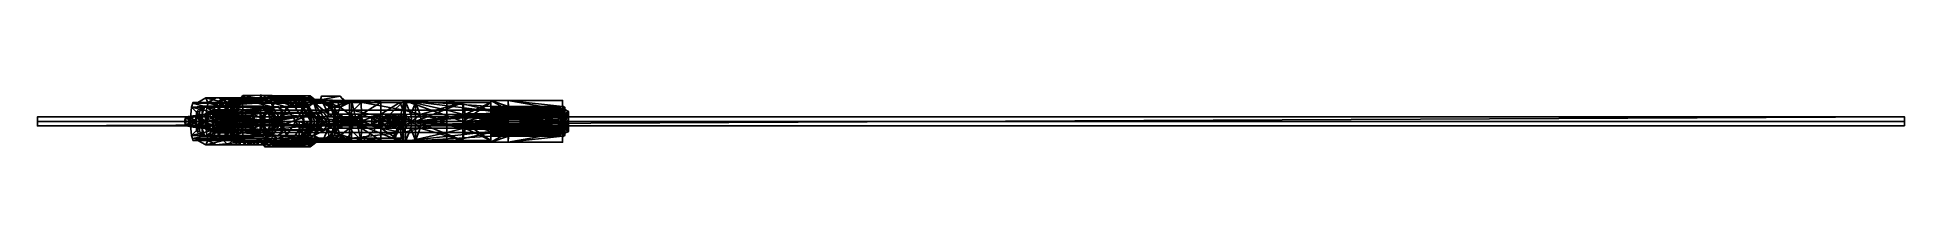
# Model space of a CAD drawing. Header units: metres. Extents: x -1.69 to 7.33, y -0.12 to 0.13.
import ezdxf

# ---------------------------------------------------------------- set-up
doc = ezdxf.new("R2010")
doc.units = ezdxf.units.M

msp = doc.modelspace()

# ---------------------------------------------------------------- linework, layer by layer
for points in [[(-0.941429, 0.089056, -0.458936), (-0.940594, 0.092085, -0.459062), (-0.636203, 0.092085, -0.504935)], [(-0.940594, 0.092085, -0.459062), (-0.941429, 0.089056, -0.458936), (-0.867395, 0.089056, -0.28559)], [(-0.625953, 0.089056, -0.50648), (-0.941429, 0.089056, -0.458936), (-0.636203, 0.092085, -0.504935)], [(-0.941429, 0.089056, -0.458936), (-0.940594, 0.092085, -0.459062), (-0.636203, 0.092085, -0.504935)], [(-0.940594, 0.092085, -0.459062), (-0.941429, 0.089056, -0.458936), (-0.867395, 0.089056, -0.28559)], [(-0.625953, 0.089056, -0.50648), (-0.941429, 0.089056, -0.458936), (-0.636203, 0.092085, -0.504935)], [(-0.636203, 0.092085, -0.504935), (-0.940594, 0.092085, -0.459062), (-0.866556, 0.092085, -0.285658)], [(-0.866556, 0.092085, -0.285658), (-0.940594, 0.092085, -0.459062), (-0.867395, 0.089056, -0.28559)], [(-0.636203, 0.092085, -0.504935), (-0.940594, 0.092085, -0.459062), (-0.866556, 0.092085, -0.285658)], [(-0.866556, 0.092085, -0.285658), (-0.940594, 0.092085, -0.459062), (-0.867395, 0.089056, -0.28559)], [(-0.917304, 0.092085, -0.403024), (-0.878307, 0.113955, -0.377066), (-0.867796, 0.092085, -0.427524)], [(-0.917304, 0.092085, -0.403024), (-0.793127, 0.092085, -0.118444), (-0.878307, 0.113955, -0.377066)], [(-0.917304, 0.092085, -0.403024), (-0.878307, 0.113955, -0.377066), (-0.867796, 0.092085, -0.427524)], [(-0.917304, 0.092085, -0.403024), (-0.793127, 0.092085, -0.118444), (-0.878307, 0.113955, -0.377066)], [(-0.878307, 0.113955, -0.377066), (-0.828798, 0.113955, -0.401566), (-0.867796, 0.092085, -0.427524)], [(-0.828798, 0.113955, -0.401566), (-0.878307, 0.113955, -0.377066), (-0.771016, 0.113955, -0.122881)], [(-0.793127, 0.092085, -0.118444), (-0.771016, 0.113955, -0.122881), (-0.878307, 0.113955, -0.377066)], [(-0.878307, 0.113955, -0.377066), (-0.828798, 0.113955, -0.401566), (-0.867796, 0.092085, -0.427524)], [(-0.828798, 0.113955, -0.401566), (-0.878307, 0.113955, -0.377066), (-0.771016, 0.113955, -0.122881)], [(-0.793127, 0.092085, -0.118444), (-0.771016, 0.113955, -0.122881), (-0.878307, 0.113955, -0.377066)], [(-0.867796, 0.092085, -0.427524), (-0.828798, 0.113955, -0.401566), (-0.828587, 0.113955, -0.438861)], [(-0.867585, 0.092085, -0.464819), (-0.867796, 0.092085, -0.427524), (-0.828587, 0.113955, -0.438861)], [(-0.867796, 0.092085, -0.427524), (-0.828798, 0.113955, -0.401566), (-0.828587, 0.113955, -0.438861)], [(-0.867585, 0.092085, -0.464819), (-0.867796, 0.092085, -0.427524), (-0.828587, 0.113955, -0.438861)], [(-0.633436, 0.092085, -0.497604), (-0.867585, 0.092085, -0.464819), (-0.828587, 0.113955, -0.438861)], [(-0.633436, 0.092085, -0.497604), (-0.867585, 0.092085, -0.464819), (-0.828587, 0.113955, -0.438861)], [(-0.866556, 0.092085, -0.285658), (-0.867395, 0.089056, -0.28559), (-0.779231, 0.089056, -0.079157)], [(-0.866556, 0.092085, -0.285658), (-0.867395, 0.089056, -0.28559), (-0.779231, 0.089056, -0.079157)], [(-0.556554, 0.092085, -0.285435), (-0.866556, 0.092085, -0.285658), (-0.778386, 0.092085, -0.079157)], [(-0.556554, 0.092085, -0.285435), (-0.636203, 0.092085, -0.504935), (-0.866556, 0.092085, -0.285658)], [(-0.778386, 0.092085, -0.079157), (-0.866556, 0.092085, -0.285658), (-0.779231, 0.089056, -0.079157)], [(-0.556554, 0.092085, -0.285435), (-0.866556, 0.092085, -0.285658), (-0.778386, 0.092085, -0.079157)], [(-0.556554, 0.092085, -0.285435), (-0.636203, 0.092085, -0.504935), (-0.866556, 0.092085, -0.285658)], [(-0.778386, 0.092085, -0.079157), (-0.866556, 0.092085, -0.285658), (-0.779231, 0.089056, -0.079157)], [(-0.566874, 0.113955, -0.47235), (-0.828587, 0.113955, -0.438861), (-0.828798, 0.113955, -0.401566)], [(-0.481248, 0.113955, -0.164362), (-0.828798, 0.113955, -0.401566), (-0.771016, 0.113955, -0.122881)], [(-0.481248, 0.113955, -0.164362), (-0.566874, 0.113955, -0.47235), (-0.828798, 0.113955, -0.401566)], [(-0.566874, 0.113955, -0.47235), (-0.828587, 0.113955, -0.438861), (-0.828798, 0.113955, -0.401566)], [(-0.481248, 0.113955, -0.164362), (-0.828798, 0.113955, -0.401566), (-0.771016, 0.113955, -0.122881)], [(-0.481248, 0.113955, -0.164362), (-0.566874, 0.113955, -0.47235), (-0.828798, 0.113955, -0.401566)], [(-0.566874, 0.113955, -0.47235), (-0.633436, 0.092085, -0.497604), (-0.828587, 0.113955, -0.438861)], [(-0.566874, 0.113955, -0.47235), (-0.633436, 0.092085, -0.497604), (-0.828587, 0.113955, -0.438861)], [(-0.82464, 0.092085, 0.285103), (-0.826339, 0.089056, 0.285348), (-0.806537, 0.089056, 0.326693)], [(-0.826339, 0.089056, 0.285348), (-0.82464, 0.092085, 0.285103), (-0.806941, 0.089056, 0.24998)], [(-0.82464, 0.092085, 0.285103), (-0.826339, 0.089056, 0.285348), (-0.806537, 0.089056, 0.326693)], [(-0.826339, 0.089056, 0.285348), (-0.82464, 0.092085, 0.285103), (-0.806941, 0.089056, 0.24998)], [(-0.82464, 0.092085, 0.285103), (-0.804837, 0.092085, 0.326693), (-0.802872, 0.107514, 0.300675)], [(-0.82464, 0.092085, 0.285103), (-0.802872, 0.107514, 0.300675), (-0.770801, 0.092085, 0.255578)], [(-0.82464, 0.092085, 0.285103), (-0.804837, 0.092085, 0.326693), (-0.802872, 0.107514, 0.300675)], [(-0.82464, 0.092085, 0.285103), (-0.802872, 0.107514, 0.300675), (-0.770801, 0.092085, 0.255578)], [(-0.311623, 0.092085, 0.225861), (-0.82464, 0.092085, 0.285103), (-0.804837, 0.092085, 0.326693)], [(-0.82464, 0.092085, 0.285103), (-0.805611, 0.092085, 0.250373), (-0.806941, 0.089056, 0.24998)], [(-0.82464, 0.092085, 0.285103), (-0.311623, 0.092085, 0.225861), (-0.805611, 0.092085, 0.250373)], [(-0.804837, 0.092085, 0.326693), (-0.82464, 0.092085, 0.285103), (-0.806537, 0.089056, 0.326693)], [(-0.311623, 0.092085, 0.225861), (-0.82464, 0.092085, 0.285103), (-0.804837, 0.092085, 0.326693)], [(-0.82464, 0.092085, 0.285103), (-0.805611, 0.092085, 0.250373), (-0.806941, 0.089056, 0.24998)], [(-0.82464, 0.092085, 0.285103), (-0.311623, 0.092085, 0.225861), (-0.805611, 0.092085, 0.250373)], [(-0.804837, 0.092085, 0.326693), (-0.82464, 0.092085, 0.285103), (-0.806537, 0.089056, 0.326693)], [(-0.806941, 0.089056, 0.24998), (-0.805611, 0.092085, 0.250373), (-0.766258, 0.089056, 0.229262)], [(-0.806941, 0.089056, 0.24998), (-0.805611, 0.092085, 0.250373), (-0.766258, 0.089056, 0.229262)], [(-0.804837, 0.092085, 0.326693), (-0.806537, 0.089056, 0.326693), (-0.770315, 0.089056, 0.339547)], [(-0.804837, 0.092085, 0.326693), (-0.806537, 0.089056, 0.326693), (-0.770315, 0.089056, 0.339547)], [(-0.311623, 0.092085, 0.225861), (-0.319662, 0.092085, 0.185531), (-0.805611, 0.092085, 0.250373)], [(-0.805611, 0.092085, 0.250373), (-0.765254, 0.092085, 0.229466), (-0.766258, 0.089056, 0.229262)], [(-0.805611, 0.092085, 0.250373), (-0.319662, 0.092085, 0.185531), (-0.765254, 0.092085, 0.229466)], [(-0.311623, 0.092085, 0.225861), (-0.319662, 0.092085, 0.185531), (-0.805611, 0.092085, 0.250373)], [(-0.805611, 0.092085, 0.250373), (-0.765254, 0.092085, 0.229466), (-0.766258, 0.089056, 0.229262)], [(-0.805611, 0.092085, 0.250373), (-0.319662, 0.092085, 0.185531), (-0.765254, 0.092085, 0.229466)], [(-0.804837, 0.092085, 0.326693), (-0.788935, 0.107514, 0.326693), (-0.802872, 0.107514, 0.300675)], [(-0.804837, 0.092085, 0.326693), (-0.647533, 0.092085, 0.386363), (-0.788935, 0.107514, 0.326693)], [(-0.804837, 0.092085, 0.326693), (-0.788935, 0.107514, 0.326693), (-0.802872, 0.107514, 0.300675)], [(-0.804837, 0.092085, 0.326693), (-0.647533, 0.092085, 0.386363), (-0.788935, 0.107514, 0.326693)], [(-0.286299, 0.092085, 0.262531), (-0.804837, 0.092085, 0.326693), (-0.768838, 0.092085, 0.339547)], [(-0.286299, 0.092085, 0.262531), (-0.311623, 0.092085, 0.225861), (-0.804837, 0.092085, 0.326693)], [(-0.768838, 0.092085, 0.339547), (-0.804837, 0.092085, 0.326693), (-0.770315, 0.089056, 0.339547)], [(-0.286299, 0.092085, 0.262531), (-0.804837, 0.092085, 0.326693), (-0.768838, 0.092085, 0.339547)], [(-0.286299, 0.092085, 0.262531), (-0.311623, 0.092085, 0.225861), (-0.804837, 0.092085, 0.326693)], [(-0.768838, 0.092085, 0.339547), (-0.804837, 0.092085, 0.326693), (-0.770315, 0.089056, 0.339547)], [(-0.802872, 0.107514, 0.300675), (-0.76078, 0.107514, 0.273115), (-0.770801, 0.092085, 0.255578)], [(-0.788935, 0.107514, 0.326693), (-0.76078, 0.107514, 0.273115), (-0.802872, 0.107514, 0.300675)], [(-0.802872, 0.107514, 0.300675), (-0.76078, 0.107514, 0.273115), (-0.770801, 0.092085, 0.255578)], [(-0.788935, 0.107514, 0.326693), (-0.76078, 0.107514, 0.273115), (-0.802872, 0.107514, 0.300675)], [(-0.793127, 0.092085, -0.118444), (-0.749124, 0.092085, -0.013948), (-0.771016, 0.113955, -0.122881)], [(-0.793127, 0.092085, -0.118444), (-0.749124, 0.092085, -0.013948), (-0.771016, 0.113955, -0.122881)], [(-0.647533, 0.092085, 0.386363), (-0.649036, 0.107514, 0.383356), (-0.788935, 0.107514, 0.326693)], [(-0.788935, 0.107514, 0.326693), (-0.620613, 0.107514, 0.331478), (-0.642031, 0.107514, 0.302133)], [(-0.620613, 0.107514, 0.331478), (-0.788935, 0.107514, 0.326693), (-0.649036, 0.107514, 0.383356)], [(-0.76078, 0.107514, 0.273115), (-0.788935, 0.107514, 0.326693), (-0.642031, 0.107514, 0.302133)], [(-0.647533, 0.092085, 0.386363), (-0.649036, 0.107514, 0.383356), (-0.788935, 0.107514, 0.326693)], [(-0.788935, 0.107514, 0.326693), (-0.620613, 0.107514, 0.331478), (-0.642031, 0.107514, 0.302133)], [(-0.620613, 0.107514, 0.331478), (-0.788935, 0.107514, 0.326693), (-0.649036, 0.107514, 0.383356)], [(-0.76078, 0.107514, 0.273115), (-0.788935, 0.107514, 0.326693), (-0.642031, 0.107514, 0.302133)], [(-0.778386, 0.092085, -0.079157), (-0.779231, 0.089056, -0.079157), (-0.73968, 0.089056, 0.021326)], [(-0.778386, 0.092085, -0.079157), (-0.779231, 0.089056, -0.079157), (-0.73968, 0.089056, 0.021326)], [(-0.461702, 0.092085, -0.024037), (-0.778386, 0.092085, -0.079157), (-0.738836, 0.092085, 0.021326)], [(-0.461702, 0.092085, -0.024037), (-0.556554, 0.092085, -0.285435), (-0.778386, 0.092085, -0.079157)], [(-0.738836, 0.092085, 0.021326), (-0.778386, 0.092085, -0.079157), (-0.73968, 0.089056, 0.021326)], [(-0.461702, 0.092085, -0.024037), (-0.778386, 0.092085, -0.079157), (-0.738836, 0.092085, 0.021326)], [(-0.461702, 0.092085, -0.024037), (-0.556554, 0.092085, -0.285435), (-0.778386, 0.092085, -0.079157)], [(-0.738836, 0.092085, 0.021326), (-0.778386, 0.092085, -0.079157), (-0.73968, 0.089056, 0.021326)], [(-0.749124, 0.092085, -0.013948), (-0.727013, 0.113955, -0.018386), (-0.771016, 0.113955, -0.122881)], [(-0.771016, 0.113955, -0.122881), (-0.727013, 0.113955, -0.018386), (-0.481248, 0.113955, -0.164362)], [(-0.749124, 0.092085, -0.013948), (-0.727013, 0.113955, -0.018386), (-0.771016, 0.113955, -0.122881)], [(-0.771016, 0.113955, -0.122881), (-0.727013, 0.113955, -0.018386), (-0.481248, 0.113955, -0.164362)], [(-0.770801, 0.092085, 0.255578), (-0.76078, 0.107514, 0.273115), (-0.736727, 0.107514, 0.252068)], [(-0.743742, 0.092085, 0.218497), (-0.770801, 0.092085, 0.255578), (-0.736727, 0.107514, 0.252068)], [(-0.770801, 0.092085, 0.255578), (-0.76078, 0.107514, 0.273115), (-0.736727, 0.107514, 0.252068)], [(-0.743742, 0.092085, 0.218497), (-0.770801, 0.092085, 0.255578), (-0.736727, 0.107514, 0.252068)], [(-0.768838, 0.092085, 0.339547), (-0.770315, 0.089056, 0.339547), (-0.741228, 0.089056, 0.3889)], [(-0.768838, 0.092085, 0.339547), (-0.770315, 0.089056, 0.339547), (-0.741228, 0.089056, 0.3889)], [(-0.768838, 0.092085, 0.339547), (-0.739751, 0.092085, 0.3889), (-0.277598, 0.092085, 0.3889)], [(-0.246104, 0.092085, 0.285477), (-0.768838, 0.092085, 0.339547), (-0.277598, 0.092085, 0.3889)], [(-0.246104, 0.092085, 0.285477), (-0.286299, 0.092085, 0.262531), (-0.768838, 0.092085, 0.339547)], [(-0.739751, 0.092085, 0.3889), (-0.768838, 0.092085, 0.339547), (-0.741228, 0.089056, 0.3889)], [(-0.768838, 0.092085, 0.339547), (-0.739751, 0.092085, 0.3889), (-0.277598, 0.092085, 0.3889)], [(-0.246104, 0.092085, 0.285477), (-0.768838, 0.092085, 0.339547), (-0.277598, 0.092085, 0.3889)], [(-0.246104, 0.092085, 0.285477), (-0.286299, 0.092085, 0.262531), (-0.768838, 0.092085, 0.339547)], [(-0.739751, 0.092085, 0.3889), (-0.768838, 0.092085, 0.339547), (-0.741228, 0.089056, 0.3889)], [(-0.766258, 0.089056, 0.229262), (-0.765254, 0.092085, 0.229466), (-0.73439, 0.089056, 0.181005)], [(-0.766258, 0.089056, 0.229262), (-0.765254, 0.092085, 0.229466), (-0.73439, 0.089056, 0.181005)], [(-0.319662, 0.092085, 0.185531), (-0.305689, 0.092085, 0.142138), (-0.765254, 0.092085, 0.229466)], [(-0.765254, 0.092085, 0.229466), (-0.733389, 0.092085, 0.181005), (-0.73439, 0.089056, 0.181005)], [(-0.765254, 0.092085, 0.229466), (-0.305689, 0.092085, 0.142138), (-0.733389, 0.092085, 0.181005)], [(-0.319662, 0.092085, 0.185531), (-0.305689, 0.092085, 0.142138), (-0.765254, 0.092085, 0.229466)], [(-0.765254, 0.092085, 0.229466), (-0.733389, 0.092085, 0.181005), (-0.73439, 0.089056, 0.181005)], [(-0.765254, 0.092085, 0.229466), (-0.305689, 0.092085, 0.142138), (-0.733389, 0.092085, 0.181005)], [(-0.76078, 0.107514, 0.273115), (-0.642031, 0.107514, 0.302133), (-0.736727, 0.107514, 0.252068)], [(-0.76078, 0.107514, 0.273115), (-0.642031, 0.107514, 0.302133), (-0.736727, 0.107514, 0.252068)], [(-0.744814, -0.101531, 0.388588), (-0.759496, 0, 0.388588), (-0.744814, 0.101531, 0.388588)], [(-0.744814, 0.101531, 0.388588), (-0.759496, 0, 0.388588), (-0.759496, 0.029842, 0.388588)], [(-0.744814, 0.101531, 0.388588), (-0.759496, 0.029842, 0.388588), (-0.759496, 0.071692, 0.388588)], [(-0.744814, 0.101531, 0.388588), (-0.759496, 0.071692, 0.388588), (-0.758407, 0.071066, 0.39697)], [(-0.744814, -0.101531, 0.388588), (-0.759496, 0, 0.388588), (-0.744814, 0.101531, 0.388588)], [(-0.744814, 0.101531, 0.388588), (-0.759496, 0, 0.388588), (-0.759496, 0.029842, 0.388588)], [(-0.744814, 0.101531, 0.388588), (-0.759496, 0.029842, 0.388588), (-0.759496, 0.071692, 0.388588)], [(-0.744814, 0.101531, 0.388588), (-0.759496, 0.071692, 0.388588), (-0.758407, 0.071066, 0.39697)], [(-0.718402, 0.101531, 0.487384), (-0.758407, 0.071066, 0.39697), (-0.72354, 0.06167, 0.532854)], [(-0.718402, 0.101531, 0.487384), (-0.744814, 0.101531, 0.388588), (-0.758407, 0.071066, 0.39697)], [(-0.718402, 0.101531, 0.487384), (-0.758407, 0.071066, 0.39697), (-0.72354, 0.06167, 0.532854)], [(-0.718402, 0.101531, 0.487384), (-0.744814, 0.101531, 0.388588), (-0.758407, 0.071066, 0.39697)], [(-0.749124, 0.092085, -0.013948), (-0.733868, 0.092085, 0.018165), (-0.727013, 0.113955, -0.018386)], [(-0.749124, 0.092085, -0.013948), (-0.733868, 0.092085, 0.018165), (-0.727013, 0.113955, -0.018386)], [(-0.744814, -0.101531, 0.388588), (-0.744814, 0.101531, 0.388588), (-0.174682, 0.101531, 0.388588)], [(-0.174682, 0.101531, 0.388588), (-0.744814, 0.101531, 0.388588), (-0.718402, 0.101531, 0.487384)], [(-0.125112, -0.101531, 0.388588), (-0.744814, -0.101531, 0.388588), (-0.174682, 0.101531, 0.388588)], [(-0.744814, -0.101531, 0.388588), (-0.744814, 0.101531, 0.388588), (-0.174682, 0.101531, 0.388588)], [(-0.174682, 0.101531, 0.388588), (-0.744814, 0.101531, 0.388588), (-0.718402, 0.101531, 0.487384)], [(-0.125112, -0.101531, 0.388588), (-0.744814, -0.101531, 0.388588), (-0.174682, 0.101531, 0.388588)], [(-0.743742, 0.092085, 0.218497), (-0.736727, 0.107514, 0.252068), (-0.714885, 0.107514, 0.232228)], [(-0.722902, 0.092085, 0.198155), (-0.743742, 0.092085, 0.218497), (-0.714885, 0.107514, 0.232228)], [(-0.743742, 0.092085, 0.218497), (-0.736727, 0.107514, 0.252068), (-0.714885, 0.107514, 0.232228)], [(-0.722902, 0.092085, 0.198155), (-0.743742, 0.092085, 0.218497), (-0.714885, 0.107514, 0.232228)], [(-0.738836, 0.092085, 0.021326), (-0.73968, 0.089056, 0.021326), (-0.723429, 0.089056, 0.087788)], [(-0.738836, 0.092085, 0.021326), (-0.73968, 0.089056, 0.021326), (-0.723429, 0.089056, 0.087788)], [(-0.444113, 0.092085, 0.026943), (-0.738836, 0.092085, 0.021326), (-0.722584, 0.092085, 0.087788)], [(-0.444113, 0.092085, 0.026943), (-0.461702, 0.092085, -0.024037), (-0.738836, 0.092085, 0.021326)], [(-0.722584, 0.092085, 0.087788), (-0.738836, 0.092085, 0.021326), (-0.723429, 0.089056, 0.087788)], [(-0.444113, 0.092085, 0.026943), (-0.738836, 0.092085, 0.021326), (-0.722584, 0.092085, 0.087788)], [(-0.444113, 0.092085, 0.026943), (-0.461702, 0.092085, -0.024037), (-0.738836, 0.092085, 0.021326)], [(-0.722584, 0.092085, 0.087788), (-0.738836, 0.092085, 0.021326), (-0.723429, 0.089056, 0.087788)], [(-0.736727, 0.107514, 0.252068), (-0.652068, 0.107514, 0.267083), (-0.675622, 0.107514, 0.25054)], [(-0.642031, 0.107514, 0.302133), (-0.652068, 0.107514, 0.267083), (-0.736727, 0.107514, 0.252068)], [(-0.714885, 0.107514, 0.232228), (-0.736727, 0.107514, 0.252068), (-0.675622, 0.107514, 0.25054)], [(-0.736727, 0.107514, 0.252068), (-0.652068, 0.107514, 0.267083), (-0.675622, 0.107514, 0.25054)], [(-0.642031, 0.107514, 0.302133), (-0.652068, 0.107514, 0.267083), (-0.736727, 0.107514, 0.252068)], [(-0.714885, 0.107514, 0.232228), (-0.736727, 0.107514, 0.252068), (-0.675622, 0.107514, 0.25054)], [(-0.73439, 0.089056, 0.181005), (-0.733389, 0.092085, 0.181005), (-0.723134, 0.089056, 0.135882)], [(-0.73439, 0.089056, 0.181005), (-0.733389, 0.092085, 0.181005), (-0.723134, 0.089056, 0.135882)], [(-0.733868, 0.092085, 0.018165), (-0.711757, 0.113955, 0.013727), (-0.727013, 0.113955, -0.018386)], [(-0.733868, 0.092085, 0.018165), (-0.710121, 0.092085, 0.072073), (-0.711757, 0.113955, 0.013727)], [(-0.733868, 0.092085, 0.018165), (-0.711757, 0.113955, 0.013727), (-0.727013, 0.113955, -0.018386)], [(-0.733868, 0.092085, 0.018165), (-0.710121, 0.092085, 0.072073), (-0.711757, 0.113955, 0.013727)], [(-0.305689, 0.092085, 0.142138), (-0.349322, 0.092085, 0.122364), (-0.733389, 0.092085, 0.181005)], [(-0.733389, 0.092085, 0.181005), (-0.722405, 0.092085, 0.135882), (-0.723134, 0.089056, 0.135882)], [(-0.733389, 0.092085, 0.181005), (-0.349322, 0.092085, 0.122364), (-0.722405, 0.092085, 0.135882)], [(-0.305689, 0.092085, 0.142138), (-0.349322, 0.092085, 0.122364), (-0.733389, 0.092085, 0.181005)], [(-0.733389, 0.092085, 0.181005), (-0.722405, 0.092085, 0.135882), (-0.723134, 0.089056, 0.135882)], [(-0.733389, 0.092085, 0.181005), (-0.349322, 0.092085, 0.122364), (-0.722405, 0.092085, 0.135882)], [(-0.727013, 0.113955, -0.018386), (-0.443314, 0.113955, -0.037824), (-0.481248, 0.113955, -0.164362)], [(-0.727013, 0.113955, -0.018386), (-0.711757, 0.113955, 0.013727), (-0.443314, 0.113955, -0.037824)], [(-0.727013, 0.113955, -0.018386), (-0.443314, 0.113955, -0.037824), (-0.481248, 0.113955, -0.164362)], [(-0.727013, 0.113955, -0.018386), (-0.711757, 0.113955, 0.013727), (-0.443314, 0.113955, -0.037824)], [(-0.700958, 0.101531, 0.546735), (-0.710228, 0.101531, 0.52942), (-0.72354, 0.06167, 0.532854)], [(-0.700018, 0.053679, 0.58754), (-0.700958, 0.101531, 0.546735), (-0.72354, 0.06167, 0.532854)], [(-0.710228, 0.101531, 0.52942), (-0.718402, 0.101531, 0.487384), (-0.72354, 0.06167, 0.532854)], [(-0.700958, 0.101531, 0.546735), (-0.710228, 0.101531, 0.52942), (-0.72354, 0.06167, 0.532854)], [(-0.700018, 0.053679, 0.58754), (-0.700958, 0.101531, 0.546735), (-0.72354, 0.06167, 0.532854)], [(-0.710228, 0.101531, 0.52942), (-0.718402, 0.101531, 0.487384), (-0.72354, 0.06167, 0.532854)], [(-0.722584, 0.092085, 0.087788), (-0.723429, 0.089056, 0.087788), (-0.723134, 0.089056, 0.135882)], [(-0.722584, 0.092085, 0.087788), (-0.723429, 0.089056, 0.087788), (-0.723134, 0.089056, 0.135882)], [(-0.722405, 0.092085, 0.135882), (-0.722584, 0.092085, 0.087788), (-0.723134, 0.089056, 0.135882)], [(-0.722405, 0.092085, 0.135882), (-0.722584, 0.092085, 0.087788), (-0.723134, 0.089056, 0.135882)], [(-0.722902, 0.092085, 0.198155), (-0.714885, 0.107514, 0.232228), (-0.659101, 0.092085, 0.220482)], [(-0.722902, 0.092085, 0.198155), (-0.714885, 0.107514, 0.232228), (-0.659101, 0.092085, 0.220482)], [(-0.397658, 0.092085, 0.0652), (-0.722584, 0.092085, 0.087788), (-0.722405, 0.092085, 0.135882)], [(-0.397658, 0.092085, 0.0652), (-0.444113, 0.092085, 0.026943), (-0.722584, 0.092085, 0.087788)], [(-0.397658, 0.092085, 0.0652), (-0.722584, 0.092085, 0.087788), (-0.722405, 0.092085, 0.135882)], [(-0.397658, 0.092085, 0.0652), (-0.444113, 0.092085, 0.026943), (-0.722584, 0.092085, 0.087788)], [(-0.349322, 0.092085, 0.122364), (-0.36, 0.092085, 0.08), (-0.722405, 0.092085, 0.135882)], [(-0.36, 0.092085, 0.08), (-0.397658, 0.092085, 0.0652), (-0.722405, 0.092085, 0.135882)], [(-0.349322, 0.092085, 0.122364), (-0.36, 0.092085, 0.08), (-0.722405, 0.092085, 0.135882)], [(-0.36, 0.092085, 0.08), (-0.397658, 0.092085, 0.0652), (-0.722405, 0.092085, 0.135882)], [(-0.718402, 0.101531, 0.487384), (-0.710228, 0.101531, 0.52942), (-0.174682, 0.101531, 0.487384)], [(-0.174682, 0.101531, 0.487384), (-0.174682, 0.101531, 0.388588), (-0.718402, 0.101531, 0.487384)], [(-0.718402, 0.101531, 0.487384), (-0.710228, 0.101531, 0.52942), (-0.174682, 0.101531, 0.487384)], [(-0.174682, 0.101531, 0.487384), (-0.174682, 0.101531, 0.388588), (-0.718402, 0.101531, 0.487384)], [(-0.714885, 0.107514, 0.232228), (-0.675622, 0.107514, 0.25054), (-0.659101, 0.092085, 0.220482)], [(-0.714885, 0.107514, 0.232228), (-0.675622, 0.107514, 0.25054), (-0.659101, 0.092085, 0.220482)], [(-0.698653, 0.1074, 0.327976), (-0.714662, 0.106701, 0.352489), (-0.699126, 0.124801, 0.353591)], [(-0.714662, 0.106701, 0.352489), (-0.61611, 0.110642, 0.38666), (-0.699126, 0.124801, 0.353591)], [(-0.698653, 0.1074, 0.327976), (-0.714662, 0.106701, 0.352489), (-0.699126, 0.124801, 0.353591)], [(-0.714662, 0.106701, 0.352489), (-0.61611, 0.110642, 0.38666), (-0.699126, 0.124801, 0.353591)], [(-0.711757, 0.113955, 0.013727), (-0.430202, 0.113955, 0.012208), (-0.443314, 0.113955, -0.037824)], [(-0.710121, 0.092085, 0.072073), (-0.68801, 0.113955, 0.067636), (-0.711757, 0.113955, 0.013727)], [(-0.711757, 0.113955, 0.013727), (-0.68801, 0.113955, 0.067636), (-0.430202, 0.113955, 0.012208)], [(-0.711757, 0.113955, 0.013727), (-0.430202, 0.113955, 0.012208), (-0.443314, 0.113955, -0.037824)], [(-0.710121, 0.092085, 0.072073), (-0.68801, 0.113955, 0.067636), (-0.711757, 0.113955, 0.013727)], [(-0.711757, 0.113955, 0.013727), (-0.68801, 0.113955, 0.067636), (-0.430202, 0.113955, 0.012208)], [(-0.710228, 0.101531, 0.52942), (-0.174682, 0.101531, 0.52942), (-0.174682, 0.101531, 0.487384)], [(-0.710228, 0.101531, 0.52942), (-0.700958, 0.101531, 0.546735), (-0.174682, 0.101531, 0.52942)], [(-0.710228, 0.101531, 0.52942), (-0.174682, 0.101531, 0.52942), (-0.174682, 0.101531, 0.487384)], [(-0.710228, 0.101531, 0.52942), (-0.700958, 0.101531, 0.546735), (-0.174682, 0.101531, 0.52942)], [(-0.710121, 0.092085, 0.072073), (-0.688853, 0.092085, 0.110413), (-0.68801, 0.113955, 0.067636)], [(-0.710121, 0.092085, 0.072073), (-0.688853, 0.092085, 0.110413), (-0.68801, 0.113955, 0.067636)], [(-0.700958, 0.101531, 0.546735), (-0.174682, 0.101531, 0.546735), (-0.174682, 0.101531, 0.52942)], [(-0.700958, 0.101531, 0.546735), (-0.700018, 0.053679, 0.58754), (-0.174682, 0.101531, 0.546735)], [(-0.700958, 0.101531, 0.546735), (-0.174682, 0.101531, 0.546735), (-0.174682, 0.101531, 0.52942)], [(-0.700958, 0.101531, 0.546735), (-0.700018, 0.053679, 0.58754), (-0.174682, 0.101531, 0.546735)], [(-0.700018, 0.053679, 0.58754), (-0.174682, 0.053679, 0.58754), (-0.174682, 0.101531, 0.546735)], [(-0.700018, 0.053679, 0.58754), (-0.174682, 0.053679, 0.58754), (-0.174682, 0.101531, 0.546735)], [(-0.61611, 0.110642, 0.38666), (-0.614409, 0.127546, 0.380753), (-0.699126, 0.124801, 0.353591)], [(-0.699126, 0.124801, 0.353591), (-0.614409, 0.127546, 0.380753), (-0.688484, 0.124801, 0.337296)], [(-0.61611, 0.110642, 0.38666), (-0.614409, 0.127546, 0.380753), (-0.699126, 0.124801, 0.353591)], [(-0.699126, 0.124801, 0.353591), (-0.614409, 0.127546, 0.380753), (-0.688484, 0.124801, 0.337296)], [(-0.688484, 0.124801, 0.337296), (-0.698653, 0.1074, 0.327976), (-0.699126, 0.124801, 0.353591)], [(-0.688484, 0.124801, 0.337296), (-0.698653, 0.1074, 0.327976), (-0.699126, 0.124801, 0.353591)], [(-0.607606, 0.105684, 0.355491), (-0.698653, 0.1074, 0.327976), (-0.688484, 0.124801, 0.337296)], [(-0.607606, 0.105684, 0.355491), (-0.698653, 0.1074, 0.327976), (-0.688484, 0.124801, 0.337296)], [(-0.688853, 0.092085, 0.110413), (-0.67049, 0.113955, 0.105975), (-0.68801, 0.113955, 0.067636)], [(-0.688853, 0.092085, 0.110413), (-0.671704, 0.092085, 0.149034), (-0.67049, 0.113955, 0.105975)], [(-0.688853, 0.092085, 0.110413), (-0.67049, 0.113955, 0.105975), (-0.68801, 0.113955, 0.067636)], [(-0.688853, 0.092085, 0.110413), (-0.671704, 0.092085, 0.149034), (-0.67049, 0.113955, 0.105975)], [(-0.614409, 0.127546, 0.380753), (-0.609308, 0.127546, 0.361398), (-0.688484, 0.124801, 0.337296)], [(-0.609308, 0.127546, 0.361398), (-0.607606, 0.105684, 0.355491), (-0.688484, 0.124801, 0.337296)], [(-0.614409, 0.127546, 0.380753), (-0.609308, 0.127546, 0.361398), (-0.688484, 0.124801, 0.337296)], [(-0.609308, 0.127546, 0.361398), (-0.607606, 0.105684, 0.355491), (-0.688484, 0.124801, 0.337296)], [(-0.68801, 0.113955, 0.067636), (-0.434609, 0.113955, 0.059286), (-0.430202, 0.113955, 0.012208)], [(-0.68801, 0.113955, 0.067636), (-0.67049, 0.113955, 0.105975), (-0.434609, 0.113955, 0.059286)], [(-0.68801, 0.113955, 0.067636), (-0.434609, 0.113955, 0.059286), (-0.430202, 0.113955, 0.012208)], [(-0.68801, 0.113955, 0.067636), (-0.67049, 0.113955, 0.105975), (-0.434609, 0.113955, 0.059286)], [(-0.675622, 0.107514, 0.25054), (-0.652068, 0.107514, 0.267083), (-0.648045, 0.092085, 0.262542)], [(-0.659101, 0.092085, 0.220482), (-0.675622, 0.107514, 0.25054), (-0.648045, 0.092085, 0.262542)], [(-0.675622, 0.107514, 0.25054), (-0.652068, 0.107514, 0.267083), (-0.648045, 0.092085, 0.262542)], [(-0.659101, 0.092085, 0.220482), (-0.675622, 0.107514, 0.25054), (-0.648045, 0.092085, 0.262542)], [(-0.671704, 0.092085, 0.149034), (-0.657089, 0.113955, 0.144596), (-0.67049, 0.113955, 0.105975)], [(-0.671704, 0.092085, 0.149034), (-0.656165, 0.092085, 0.188879), (-0.657089, 0.113955, 0.144596)], [(-0.671704, 0.092085, 0.149034), (-0.657089, 0.113955, 0.144596), (-0.67049, 0.113955, 0.105975)], [(-0.671704, 0.092085, 0.149034), (-0.656165, 0.092085, 0.188879), (-0.657089, 0.113955, 0.144596)], [(-0.67049, 0.113955, 0.105975), (-0.657089, 0.113955, 0.144596), (-0.437817, 0.113955, 0.112873)], [(-0.67049, 0.113955, 0.105975), (-0.418306, 0.113955, 0.08415), (-0.434609, 0.113955, 0.059286)], [(-0.418306, 0.113955, 0.08415), (-0.67049, 0.113955, 0.105975), (-0.437817, 0.113955, 0.112873)], [(-0.67049, 0.113955, 0.105975), (-0.657089, 0.113955, 0.144596), (-0.437817, 0.113955, 0.112873)], [(-0.67049, 0.113955, 0.105975), (-0.418306, 0.113955, 0.08415), (-0.434609, 0.113955, 0.059286)], [(-0.418306, 0.113955, 0.08415), (-0.67049, 0.113955, 0.105975), (-0.437817, 0.113955, 0.112873)], [(-0.656165, 0.092085, 0.188879), (-0.642687, 0.113955, 0.186095), (-0.657089, 0.113955, 0.144596)], [(-0.657089, 0.113955, 0.144596), (-0.642687, 0.113955, 0.186095), (-0.437817, 0.113955, 0.112873)], [(-0.656165, 0.092085, 0.188879), (-0.642687, 0.113955, 0.186095), (-0.657089, 0.113955, 0.144596)], [(-0.657089, 0.113955, 0.144596), (-0.642687, 0.113955, 0.186095), (-0.437817, 0.113955, 0.112873)], [(-0.656165, 0.092085, 0.188879), (-0.639358, 0.092085, 0.237104), (-0.642687, 0.113955, 0.186095)], [(-0.656165, 0.092085, 0.188879), (-0.639358, 0.092085, 0.237104), (-0.642687, 0.113955, 0.186095)], [(-0.652068, 0.107514, 0.267083), (-0.642031, 0.107514, 0.302133), (-0.638522, 0.092085, 0.300626)], [(-0.648045, 0.092085, 0.262542), (-0.652068, 0.107514, 0.267083), (-0.638522, 0.092085, 0.300626)], [(-0.652068, 0.107514, 0.267083), (-0.642031, 0.107514, 0.302133), (-0.638522, 0.092085, 0.300626)], [(-0.648045, 0.092085, 0.262542), (-0.652068, 0.107514, 0.267083), (-0.638522, 0.092085, 0.300626)], [(-0.634003, 0.107514, 0.372332), (-0.649036, 0.107514, 0.383356), (-0.647533, 0.092085, 0.386363)], [(-0.634003, 0.107514, 0.372332), (-0.620613, 0.107514, 0.331478), (-0.649036, 0.107514, 0.383356)], [(-0.634003, 0.107514, 0.372332), (-0.649036, 0.107514, 0.383356), (-0.647533, 0.092085, 0.386363)], [(-0.634003, 0.107514, 0.372332), (-0.620613, 0.107514, 0.331478), (-0.649036, 0.107514, 0.383356)], [(-0.629995, 0.092085, 0.373836), (-0.634003, 0.107514, 0.372332), (-0.647533, 0.092085, 0.386363)], [(-0.629995, 0.092085, 0.373836), (-0.634003, 0.107514, 0.372332), (-0.647533, 0.092085, 0.386363)], [(-0.642687, 0.113955, 0.186095), (-0.425406, 0.113955, 0.141753), (-0.437817, 0.113955, 0.112873)], [(-0.639358, 0.092085, 0.237104), (-0.626774, 0.113955, 0.23518), (-0.642687, 0.113955, 0.186095)], [(-0.642687, 0.113955, 0.186095), (-0.626774, 0.113955, 0.23518), (-0.425406, 0.113955, 0.141753)], [(-0.642687, 0.113955, 0.186095), (-0.425406, 0.113955, 0.141753), (-0.437817, 0.113955, 0.112873)], [(-0.639358, 0.092085, 0.237104), (-0.626774, 0.113955, 0.23518), (-0.642687, 0.113955, 0.186095)], [(-0.642687, 0.113955, 0.186095), (-0.626774, 0.113955, 0.23518), (-0.425406, 0.113955, 0.141753)], [(-0.638522, 0.092085, 0.300626), (-0.642031, 0.107514, 0.302133), (-0.620613, 0.107514, 0.331478)], [(-0.638522, 0.092085, 0.300626), (-0.642031, 0.107514, 0.302133), (-0.620613, 0.107514, 0.331478)], [(-0.639358, 0.092085, 0.237104), (-0.619681, 0.092085, 0.288411), (-0.626774, 0.113955, 0.23518)], [(-0.639358, 0.092085, 0.237104), (-0.619681, 0.092085, 0.288411), (-0.626774, 0.113955, 0.23518)], [(-0.616479, 0.092085, 0.32985), (-0.638522, 0.092085, 0.300626), (-0.620613, 0.107514, 0.331478)], [(-0.616479, 0.092085, 0.32985), (-0.638522, 0.092085, 0.300626), (-0.620613, 0.107514, 0.331478)], [(-0.625953, 0.089056, -0.50648), (-0.636203, 0.092085, -0.504935), (-0.556554, 0.092085, -0.285435)], [(-0.625953, 0.089056, -0.50648), (-0.636203, 0.092085, -0.504935), (-0.556554, 0.092085, -0.285435)], [(-0.620613, 0.107514, 0.331478), (-0.634003, 0.107514, 0.372332), (-0.629995, 0.092085, 0.373836)], [(-0.620613, 0.107514, 0.331478), (-0.634003, 0.107514, 0.372332), (-0.629995, 0.092085, 0.373836)], [(-0.556539, 0.068544, -0.50399), (-0.633436, 0.092085, -0.497604), (-0.566874, 0.113955, -0.47235)], [(-0.556539, 0.068544, -0.50399), (-0.633436, 0.092085, -0.497604), (-0.566874, 0.113955, -0.47235)], [(-0.616479, 0.092085, 0.32985), (-0.620613, 0.107514, 0.331478), (-0.629995, 0.092085, 0.373836)], [(-0.616479, 0.092085, 0.32985), (-0.620613, 0.107514, 0.331478), (-0.629995, 0.092085, 0.373836)], [(-0.626774, 0.113955, 0.23518), (-0.399467, 0.113955, 0.152364), (-0.425406, 0.113955, 0.141753)], [(-0.619681, 0.092085, 0.288411), (-0.60285, 0.113955, 0.2916), (-0.626774, 0.113955, 0.23518)], [(-0.626774, 0.113955, 0.23518), (-0.60285, 0.113955, 0.2916), (-0.399467, 0.113955, 0.152364)], [(-0.626774, 0.113955, 0.23518), (-0.399467, 0.113955, 0.152364), (-0.425406, 0.113955, 0.141753)], [(-0.619681, 0.092085, 0.288411), (-0.60285, 0.113955, 0.2916), (-0.626774, 0.113955, 0.23518)], [(-0.626774, 0.113955, 0.23518), (-0.60285, 0.113955, 0.2916), (-0.399467, 0.113955, 0.152364)], [(-0.547738, 0.089056, -0.286779), (-0.625953, 0.089056, -0.50648), (-0.556554, 0.092085, -0.285435)], [(-0.547738, 0.089056, -0.286779), (-0.625953, 0.089056, -0.50648), (-0.556554, 0.092085, -0.285435)], [(-0.619681, 0.092085, 0.288411), (-0.606291, 0.092085, 0.325866), (-0.60285, 0.113955, 0.2916)], [(-0.619681, 0.092085, 0.288411), (-0.606291, 0.092085, 0.325866), (-0.60285, 0.113955, 0.2916)], [(-0.614409, 0.127546, 0.380753), (-0.61611, 0.110642, 0.38666), (-0.506037, 0.124659, 0.38127)], [(-0.614409, 0.127546, 0.380753), (-0.61611, 0.110642, 0.38666), (-0.506037, 0.124659, 0.38127)], [(-0.61611, 0.110642, 0.38666), (-0.504143, 0.108217, 0.381573), (-0.506037, 0.124659, 0.38127)], [(-0.61611, 0.110642, 0.38666), (-0.504143, 0.108217, 0.381573), (-0.506037, 0.124659, 0.38127)], [(-0.609308, 0.127546, 0.361398), (-0.614409, 0.127546, 0.380753), (-0.506037, 0.124659, 0.38127)], [(-0.609308, 0.127546, 0.361398), (-0.614409, 0.127546, 0.380753), (-0.506037, 0.124659, 0.38127)], [(-0.507054, 0.118742, 0.368998), (-0.607606, 0.105684, 0.355491), (-0.609308, 0.127546, 0.361398)], [(-0.50657, 0.124659, 0.369097), (-0.507054, 0.118742, 0.368998), (-0.609308, 0.127546, 0.361398)], [(-0.50657, 0.124659, 0.369097), (-0.609308, 0.127546, 0.361398), (-0.506037, 0.124659, 0.38127)], [(-0.507054, 0.118742, 0.368998), (-0.607606, 0.105684, 0.355491), (-0.609308, 0.127546, 0.361398)], [(-0.50657, 0.124659, 0.369097), (-0.507054, 0.118742, 0.368998), (-0.609308, 0.127546, 0.361398)], [(-0.50657, 0.124659, 0.369097), (-0.609308, 0.127546, 0.361398), (-0.506037, 0.124659, 0.38127)], [(-0.606291, 0.092085, 0.325866), (-0.592709, 0.123902, 0.321847), (-0.60285, 0.113955, 0.2916)], [(-0.606291, 0.092085, 0.325866), (-0.589136, 0.092085, 0.368818), (-0.592709, 0.123902, 0.321847)], [(-0.606291, 0.092085, 0.325866), (-0.592709, 0.123902, 0.321847), (-0.60285, 0.113955, 0.2916)], [(-0.606291, 0.092085, 0.325866), (-0.589136, 0.092085, 0.368818), (-0.592709, 0.123902, 0.321847)], [(-0.60285, 0.113955, 0.2916), (-0.592709, 0.123902, 0.321847), (-0.376868, 0.113691, 0.29168)], [(-0.60285, 0.113955, 0.2916), (-0.592709, 0.123902, 0.321847), (-0.376868, 0.113691, 0.29168)], [(-0.60285, 0.113955, 0.2916), (-0.376868, 0.113691, 0.29168), (-0.399467, 0.113955, 0.152364)], [(-0.60285, 0.113955, 0.2916), (-0.376868, 0.113691, 0.29168), (-0.399467, 0.113955, 0.152364)], [(-0.592709, 0.123902, 0.321847), (-0.373852, 0.123637, 0.321466), (-0.376868, 0.113691, 0.29168)], [(-0.589136, 0.092085, 0.368818), (-0.572871, 0.123902, 0.367132), (-0.592709, 0.123902, 0.321847)], [(-0.592709, 0.123902, 0.321847), (-0.572871, 0.123902, 0.367132), (-0.373852, 0.123637, 0.321466)], [(-0.592709, 0.123902, 0.321847), (-0.373852, 0.123637, 0.321466), (-0.376868, 0.113691, 0.29168)], [(-0.589136, 0.092085, 0.368818), (-0.572871, 0.123902, 0.367132), (-0.592709, 0.123902, 0.321847)], [(-0.592709, 0.123902, 0.321847), (-0.572871, 0.123902, 0.367132), (-0.373852, 0.123637, 0.321466)], [(-0.572871, 0.123902, 0.367132), (-0.589136, 0.092085, 0.368818), (-0.557584, 0.107852, 0.382933)], [(-0.572871, 0.123902, 0.367132), (-0.589136, 0.092085, 0.368818), (-0.557584, 0.107852, 0.382933)], [(-0.589136, 0.092085, 0.368818), (-0.568459, 0.092085, 0.3889), (-0.557584, 0.107852, 0.382933)], [(-0.589136, 0.092085, 0.368818), (-0.568459, 0.092085, 0.3889), (-0.557584, 0.107852, 0.382933)], [(-0.572871, 0.123902, 0.367132), (-0.377803, 0.123902, 0.363788), (-0.373852, 0.123637, 0.321466)], [(-0.572871, 0.123902, 0.367132), (-0.557584, 0.107852, 0.382933), (-0.377803, 0.123902, 0.363788)], [(-0.572871, 0.123902, 0.367132), (-0.377803, 0.123902, 0.363788), (-0.373852, 0.123637, 0.321466)], [(-0.572871, 0.123902, 0.367132), (-0.557584, 0.107852, 0.382933), (-0.377803, 0.123902, 0.363788)], [(-0.568459, 0.092085, 0.3889), (-0.364653, 0.092085, 0.3889), (-0.38179, 0.107852, 0.379842)], [(-0.557584, 0.107852, 0.382933), (-0.568459, 0.092085, 0.3889), (-0.38179, 0.107852, 0.379842)], [(-0.568459, 0.092085, 0.3889), (-0.364653, 0.092085, 0.3889), (-0.38179, 0.107852, 0.379842)], [(-0.557584, 0.107852, 0.382933), (-0.568459, 0.092085, 0.3889), (-0.38179, 0.107852, 0.379842)], [(-0.566874, 0.113955, -0.47235), (-0.481248, 0.113955, -0.164362), (-0.446167, 0.068544, -0.160775)], [(-0.556539, 0.068544, -0.50399), (-0.566874, 0.113955, -0.47235), (-0.446167, 0.068544, -0.160775)], [(-0.566874, 0.113955, -0.47235), (-0.481248, 0.113955, -0.164362), (-0.446167, 0.068544, -0.160775)], [(-0.556539, 0.068544, -0.50399), (-0.566874, 0.113955, -0.47235), (-0.446167, 0.068544, -0.160775)], [(-0.557584, 0.107852, 0.382933), (-0.38179, 0.107852, 0.379842), (-0.377803, 0.123902, 0.363788)], [(-0.557584, 0.107852, 0.382933), (-0.38179, 0.107852, 0.379842), (-0.377803, 0.123902, 0.363788)], [(-0.547738, 0.089056, -0.286779), (-0.556554, 0.092085, -0.285435), (-0.461702, 0.092085, -0.024037)], [(-0.547738, 0.089056, -0.286779), (-0.556554, 0.092085, -0.285435), (-0.461702, 0.092085, -0.024037)], [(-0.454593, 0.089056, -0.025143), (-0.547738, 0.089056, -0.286779), (-0.461702, 0.092085, -0.024037)], [(-0.454593, 0.089056, -0.025143), (-0.547738, 0.089056, -0.286779), (-0.461702, 0.092085, -0.024037)], [(-0.507054, 0.118742, 0.368998), (-0.50657, 0.124659, 0.369097), (-0.506037, 0.124659, 0.38127)], [(-0.504143, 0.108217, 0.381573), (-0.507054, 0.118742, 0.368998), (-0.506037, 0.124659, 0.38127)], [(-0.507054, 0.118742, 0.368998), (-0.50657, 0.124659, 0.369097), (-0.506037, 0.124659, 0.38127)], [(-0.504143, 0.108217, 0.381573), (-0.507054, 0.118742, 0.368998), (-0.506037, 0.124659, 0.38127)], [(-0.416639, 0.081897, -0.136803), (-0.446167, 0.068544, -0.160775), (-0.481248, 0.113955, -0.164362)], [(-0.481248, 0.113955, -0.164362), (-0.443314, 0.113955, -0.037824), (-0.416639, 0.081897, -0.136803)], [(-0.416639, 0.081897, -0.136803), (-0.446167, 0.068544, -0.160775), (-0.481248, 0.113955, -0.164362)], [(-0.481248, 0.113955, -0.164362), (-0.443314, 0.113955, -0.037824), (-0.416639, 0.081897, -0.136803)], [(-0.454593, 0.089056, -0.025143), (-0.461702, 0.092085, -0.024037), (-0.444113, 0.092085, 0.026943)], [(-0.454593, 0.089056, -0.025143), (-0.461702, 0.092085, -0.024037), (-0.444113, 0.092085, 0.026943)], [(-0.436366, 0.089056, 0.025312), (-0.454593, 0.089056, -0.025143), (-0.444113, 0.092085, 0.026943)], [(-0.436366, 0.089056, 0.025312), (-0.454593, 0.089056, -0.025143), (-0.444113, 0.092085, 0.026943)], [(-0.436366, 0.089056, 0.025312), (-0.444113, 0.092085, 0.026943), (-0.397658, 0.092085, 0.0652)], [(-0.436366, 0.089056, 0.025312), (-0.444113, 0.092085, 0.026943), (-0.397658, 0.092085, 0.0652)], [(-0.391243, 0.090247, 0.005609), (-0.393624, 0.088374, -0.048351), (-0.443314, 0.113955, -0.037824)], [(-0.443314, 0.113955, -0.037824), (-0.393624, 0.088374, -0.048351), (-0.416639, 0.081897, -0.136803)], [(-0.430202, 0.113955, 0.012208), (-0.391243, 0.090247, 0.005609), (-0.443314, 0.113955, -0.037824)], [(-0.391243, 0.090247, 0.005609), (-0.393624, 0.088374, -0.048351), (-0.443314, 0.113955, -0.037824)], [(-0.443314, 0.113955, -0.037824), (-0.393624, 0.088374, -0.048351), (-0.416639, 0.081897, -0.136803)], [(-0.430202, 0.113955, 0.012208), (-0.391243, 0.090247, 0.005609), (-0.443314, 0.113955, -0.037824)], [(-0.406561, 0.092085, 0.113258), (-0.437817, 0.113955, 0.112873), (-0.425406, 0.113955, 0.141753)], [(-0.437817, 0.113955, 0.112873), (-0.406561, 0.092085, 0.113258), (-0.418306, 0.113955, 0.08415)], [(-0.406561, 0.092085, 0.113258), (-0.437817, 0.113955, 0.112873), (-0.425406, 0.113955, 0.141753)], [(-0.437817, 0.113955, 0.112873), (-0.406561, 0.092085, 0.113258), (-0.418306, 0.113955, 0.08415)], [(-0.383904, 0.068544, 0.014271), (-0.436366, 0.089056, 0.025312), (-0.392267, 0.092085, 0.062235)], [(-0.392267, 0.092085, 0.062235), (-0.436366, 0.089056, 0.025312), (-0.397658, 0.092085, 0.0652)], [(-0.383904, 0.068544, 0.014271), (-0.436366, 0.089056, 0.025312), (-0.392267, 0.092085, 0.062235)], [(-0.392267, 0.092085, 0.062235), (-0.436366, 0.089056, 0.025312), (-0.397658, 0.092085, 0.0652)], [(-0.434609, 0.113955, 0.059286), (-0.418306, 0.113955, 0.08415), (-0.430202, 0.113955, 0.012208)], [(-0.434609, 0.113955, 0.059286), (-0.418306, 0.113955, 0.08415), (-0.430202, 0.113955, 0.012208)], [(-0.418306, 0.113955, 0.08415), (-0.391243, 0.090247, 0.005609), (-0.430202, 0.113955, 0.012208)], [(-0.418306, 0.113955, 0.08415), (-0.391243, 0.090247, 0.005609), (-0.430202, 0.113955, 0.012208)], [(-0.39415, 0.092085, 0.142138), (-0.425406, 0.113955, 0.141753), (-0.399467, 0.113955, 0.152364)], [(-0.39415, 0.092085, 0.142138), (-0.406561, 0.092085, 0.113258), (-0.425406, 0.113955, 0.141753)], [(-0.39415, 0.092085, 0.142138), (-0.425406, 0.113955, 0.141753), (-0.399467, 0.113955, 0.152364)], [(-0.39415, 0.092085, 0.142138), (-0.406561, 0.092085, 0.113258), (-0.425406, 0.113955, 0.141753)], [(-0.406561, 0.092085, 0.113258), (-0.397658, 0.092085, 0.0652), (-0.418306, 0.113955, 0.08415)], [(-0.418306, 0.113955, 0.08415), (-0.397658, 0.092085, 0.0652), (-0.391243, 0.090247, 0.005609)], [(-0.406561, 0.092085, 0.113258), (-0.397658, 0.092085, 0.0652), (-0.418306, 0.113955, 0.08415)], [(-0.418306, 0.113955, 0.08415), (-0.397658, 0.092085, 0.0652), (-0.391243, 0.090247, 0.005609)], [(-0.34191, 0.092085, 0.255419), (-0.368212, 0.092085, 0.152749), (-0.399467, 0.113955, 0.152364)], [(-0.368212, 0.092085, 0.152749), (-0.39415, 0.092085, 0.142138), (-0.399467, 0.113955, 0.152364)], [(-0.376868, 0.113691, 0.29168), (-0.34191, 0.092085, 0.255419), (-0.399467, 0.113955, 0.152364)], [(-0.34191, 0.092085, 0.255419), (-0.368212, 0.092085, 0.152749), (-0.399467, 0.113955, 0.152364)], [(-0.368212, 0.092085, 0.152749), (-0.39415, 0.092085, 0.142138), (-0.399467, 0.113955, 0.152364)], [(-0.376868, 0.113691, 0.29168), (-0.34191, 0.092085, 0.255419), (-0.399467, 0.113955, 0.152364)], [(-0.397658, 0.092085, 0.0652), (-0.383784, 0.068636, 0.014517), (-0.391243, 0.090247, 0.005609)], [(-0.392267, 0.092085, 0.062235), (-0.397658, 0.092085, 0.0652), (-0.36, 0.092085, 0.08)], [(-0.397658, 0.092085, 0.0652), (-0.383784, 0.068636, 0.014517), (-0.391243, 0.090247, 0.005609)], [(-0.392267, 0.092085, 0.062235), (-0.397658, 0.092085, 0.0652), (-0.36, 0.092085, 0.08)], [(-0.355764, 0.092085, 0.042162), (-0.392267, 0.092085, 0.062235), (-0.353961, 0.092085, 0.076841)], [(-0.353961, 0.092085, 0.076841), (-0.392267, 0.092085, 0.062235), (-0.36, 0.092085, 0.08)], [(-0.355764, 0.092085, 0.042162), (-0.383904, 0.068544, 0.014271), (-0.392267, 0.092085, 0.062235)], [(-0.355764, 0.092085, 0.042162), (-0.392267, 0.092085, 0.062235), (-0.353961, 0.092085, 0.076841)], [(-0.353961, 0.092085, 0.076841), (-0.392267, 0.092085, 0.062235), (-0.36, 0.092085, 0.08)], [(-0.355764, 0.092085, 0.042162), (-0.383904, 0.068544, 0.014271), (-0.392267, 0.092085, 0.062235)], [(-0.383904, 0.068544, 0.014271), (-0.355764, 0.092085, 0.042162), (-0.329325, 0, 0.00602)], [(-0.383904, 0.068544, 0.014271), (-0.355764, 0.092085, 0.042162), (-0.329325, 0, 0.00602)], [(-0.38179, 0.107852, 0.379842), (-0.364653, 0.092085, 0.3889), (-0.377803, 0.123902, 0.363788)], [(-0.38179, 0.107852, 0.379842), (-0.364653, 0.092085, 0.3889), (-0.377803, 0.123902, 0.363788)], [(-0.364653, 0.092085, 0.3889), (-0.335908, 0.092085, 0.374644), (-0.377803, 0.123902, 0.363788)], [(-0.377803, 0.123902, 0.363788), (-0.335908, 0.092085, 0.374644), (-0.373852, 0.123637, 0.321466)], [(-0.364653, 0.092085, 0.3889), (-0.335908, 0.092085, 0.374644), (-0.377803, 0.123902, 0.363788)], [(-0.377803, 0.123902, 0.363788), (-0.335908, 0.092085, 0.374644), (-0.373852, 0.123637, 0.321466)], [(-0.373852, 0.123637, 0.321466), (-0.333923, 0.092085, 0.293428), (-0.376868, 0.113691, 0.29168)], [(-0.373852, 0.123637, 0.321466), (-0.333923, 0.092085, 0.293428), (-0.376868, 0.113691, 0.29168)], [(-0.333923, 0.092085, 0.293428), (-0.34191, 0.092085, 0.255419), (-0.376868, 0.113691, 0.29168)], [(-0.333923, 0.092085, 0.293428), (-0.34191, 0.092085, 0.255419), (-0.376868, 0.113691, 0.29168)], [(-0.335908, 0.092085, 0.374644), (-0.333923, 0.092085, 0.293428), (-0.373852, 0.123637, 0.321466)], [(-0.335908, 0.092085, 0.374644), (-0.333923, 0.092085, 0.293428), (-0.373852, 0.123637, 0.321466)], [(-0.365791, 0.092085, 0.101775), (-0.359606, 0.106019, 0.101775), (-0.351569, 0.106019, 0.082372)], [(-0.365791, 0.092085, 0.101775), (-0.355942, 0.092085, 0.125553), (-0.351569, 0.106019, 0.121179)], [(-0.355942, 0.092085, 0.077998), (-0.365791, 0.092085, 0.101775), (-0.351569, 0.106019, 0.082372)], [(-0.359606, 0.106019, 0.101775), (-0.365791, 0.092085, 0.101775), (-0.351569, 0.106019, 0.121179)], [(-0.365791, 0.092085, 0.101775), (-0.359606, 0.106019, 0.101775), (-0.351569, 0.106019, 0.082372)], [(-0.365791, 0.092085, 0.101775), (-0.355942, 0.092085, 0.125553), (-0.351569, 0.106019, 0.121179)], [(-0.355942, 0.092085, 0.077998), (-0.365791, 0.092085, 0.101775), (-0.351569, 0.106019, 0.082372)], [(-0.359606, 0.106019, 0.101775), (-0.365791, 0.092085, 0.101775), (-0.351569, 0.106019, 0.121179)], [(-0.340911, 0.092085, 0.117429), (-0.353961, 0.092085, 0.076841), (-0.36, 0.092085, 0.08)], [(-0.349322, 0.092085, 0.122364), (-0.340911, 0.092085, 0.117429), (-0.36, 0.092085, 0.08)], [(-0.340911, 0.092085, 0.117429), (-0.353961, 0.092085, 0.076841), (-0.36, 0.092085, 0.08)], [(-0.349322, 0.092085, 0.122364), (-0.340911, 0.092085, 0.117429), (-0.36, 0.092085, 0.08)], [(-0.351569, 0.106019, 0.082372), (-0.359606, 0.106019, 0.101775), (-0.351569, 0.106019, 0.121179)], [(-0.351569, 0.106019, 0.082372), (-0.359606, 0.106019, 0.101775), (-0.351569, 0.106019, 0.121179)], [(-0.355942, 0.092085, 0.077998), (-0.351569, 0.106019, 0.082372), (-0.332165, 0.106019, 0.074334)], [(-0.355942, 0.092085, 0.125553), (-0.332165, 0.092085, 0.135401), (-0.332165, 0.106019, 0.129217)], [(-0.332165, 0.092085, 0.068149), (-0.355942, 0.092085, 0.077998), (-0.332165, 0.106019, 0.074334)], [(-0.351569, 0.106019, 0.121179), (-0.355942, 0.092085, 0.125553), (-0.332165, 0.106019, 0.129217)], [(-0.355942, 0.092085, 0.077998), (-0.351569, 0.106019, 0.082372), (-0.332165, 0.106019, 0.074334)], [(-0.355942, 0.092085, 0.125553), (-0.332165, 0.092085, 0.135401), (-0.332165, 0.106019, 0.129217)], [(-0.332165, 0.092085, 0.068149), (-0.355942, 0.092085, 0.077998), (-0.332165, 0.106019, 0.074334)], [(-0.351569, 0.106019, 0.121179), (-0.355942, 0.092085, 0.125553), (-0.332165, 0.106019, 0.129217)], [(-0.355764, 0.092085, 0.042162), (-0.313061, 0.092085, 0.055447), (-0.284862, 0.034228, 0.031282)], [(-0.355764, 0.092085, 0.042162), (-0.296079, 0.000966, 0.016568), (-0.329325, 0, 0.00602)], [(-0.296079, 0.000966, 0.016568), (-0.355764, 0.092085, 0.042162), (-0.284862, 0.034228, 0.031282)], [(-0.313061, 0.092085, 0.055447), (-0.355764, 0.092085, 0.042162), (-0.353961, 0.092085, 0.076841)], [(-0.355764, 0.092085, 0.042162), (-0.313061, 0.092085, 0.055447), (-0.284862, 0.034228, 0.031282)], [(-0.355764, 0.092085, 0.042162), (-0.296079, 0.000966, 0.016568), (-0.329325, 0, 0.00602)], [(-0.296079, 0.000966, 0.016568), (-0.355764, 0.092085, 0.042162), (-0.284862, 0.034228, 0.031282)], [(-0.313061, 0.092085, 0.055447), (-0.355764, 0.092085, 0.042162), (-0.353961, 0.092085, 0.076841)], [(-0.313061, 0.092085, 0.055447), (-0.353961, 0.092085, 0.076841), (-0.340911, 0.092085, 0.117429)], [(-0.313061, 0.092085, 0.055447), (-0.353961, 0.092085, 0.076841), (-0.340911, 0.092085, 0.117429)], [(-0.332165, 0.106019, 0.074334), (-0.351569, 0.106019, 0.082372), (-0.351569, 0.106019, 0.121179)], [(-0.351569, 0.106019, 0.121179), (-0.332165, 0.106019, 0.129217), (-0.332165, 0.106019, 0.074334)], [(-0.332165, 0.106019, 0.074334), (-0.351569, 0.106019, 0.082372), (-0.351569, 0.106019, 0.121179)], [(-0.351569, 0.106019, 0.121179), (-0.332165, 0.106019, 0.129217), (-0.332165, 0.106019, 0.074334)], [(-0.340911, 0.092085, 0.117429), (-0.349322, 0.092085, 0.122364), (-0.305689, 0.092085, 0.142138)], [(-0.340911, 0.092085, 0.117429), (-0.349322, 0.092085, 0.122364), (-0.305689, 0.092085, 0.142138)], [(-0.283949, 0.092085, 0.121911), (-0.283949, 0.092085, 0.08401), (-0.340911, 0.092085, 0.117429)], [(-0.302892, 0.092085, 0.139535), (-0.340911, 0.092085, 0.117429), (-0.305689, 0.092085, 0.142138)], [(-0.302892, 0.092085, 0.139535), (-0.283949, 0.092085, 0.121911), (-0.340911, 0.092085, 0.117429)], [(-0.283949, 0.092085, 0.08401), (-0.313061, 0.092085, 0.055447), (-0.340911, 0.092085, 0.117429)], [(-0.283949, 0.092085, 0.121911), (-0.283949, 0.092085, 0.08401), (-0.340911, 0.092085, 0.117429)], [(-0.302892, 0.092085, 0.139535), (-0.340911, 0.092085, 0.117429), (-0.305689, 0.092085, 0.142138)], [(-0.302892, 0.092085, 0.139535), (-0.283949, 0.092085, 0.121911), (-0.340911, 0.092085, 0.117429)], [(-0.283949, 0.092085, 0.08401), (-0.313061, 0.092085, 0.055447), (-0.340911, 0.092085, 0.117429)], [(-0.308387, 0.092085, 0.125553), (-0.312761, 0.106019, 0.121179), (-0.332165, 0.106019, 0.129217)], [(-0.332165, 0.092085, 0.068149), (-0.332165, 0.106019, 0.074334), (-0.312761, 0.106019, 0.082372)], [(-0.332165, 0.106019, 0.129217), (-0.312761, 0.106019, 0.082372), (-0.332165, 0.106019, 0.074334)], [(-0.332165, 0.092085, 0.135401), (-0.308387, 0.092085, 0.125553), (-0.332165, 0.106019, 0.129217)], [(-0.308387, 0.092085, 0.077998), (-0.332165, 0.092085, 0.068149), (-0.312761, 0.106019, 0.082372)], [(-0.332165, 0.106019, 0.129217), (-0.312761, 0.106019, 0.121179), (-0.312761, 0.106019, 0.082372)], [(-0.308387, 0.092085, 0.125553), (-0.312761, 0.106019, 0.121179), (-0.332165, 0.106019, 0.129217)], [(-0.332165, 0.092085, 0.068149), (-0.332165, 0.106019, 0.074334), (-0.312761, 0.106019, 0.082372)], [(-0.332165, 0.106019, 0.129217), (-0.312761, 0.106019, 0.082372), (-0.332165, 0.106019, 0.074334)], [(-0.332165, 0.092085, 0.135401), (-0.308387, 0.092085, 0.125553), (-0.332165, 0.106019, 0.129217)], [(-0.308387, 0.092085, 0.077998), (-0.332165, 0.092085, 0.068149), (-0.312761, 0.106019, 0.082372)], [(-0.332165, 0.106019, 0.129217), (-0.312761, 0.106019, 0.121179), (-0.312761, 0.106019, 0.082372)], [(-0.208142, 0.092085, 0.31472), (-0.327332, 0.092085, 0.32423), (-0.323476, 0.105119, 0.329452)], [(-0.327332, 0.092085, 0.37715), (-0.323476, 0.105119, 0.372533), (-0.323476, 0.105119, 0.329452)], [(-0.327332, 0.092085, 0.32423), (-0.327332, 0.092085, 0.37715), (-0.323476, 0.105119, 0.329452)], [(-0.327332, 0.092085, 0.37715), (-0.20311, 0.092085, 0.375216), (-0.323476, 0.105119, 0.372533)], [(-0.208142, 0.092085, 0.31472), (-0.327332, 0.092085, 0.32423), (-0.323476, 0.105119, 0.329452)], [(-0.327332, 0.092085, 0.37715), (-0.323476, 0.105119, 0.372533), (-0.323476, 0.105119, 0.329452)], [(-0.327332, 0.092085, 0.32423), (-0.327332, 0.092085, 0.37715), (-0.323476, 0.105119, 0.329452)], [(-0.327332, 0.092085, 0.37715), (-0.20311, 0.092085, 0.375216), (-0.323476, 0.105119, 0.372533)], [(-0.323476, 0.105119, 0.372533), (-0.205405, 0.101418, 0.371564), (-0.229146, 0.121786, 0.356731)], [(-0.323476, 0.105119, 0.329452), (-0.323476, 0.105119, 0.372533), (-0.31938, 0.121786, 0.357426)], [(-0.323476, 0.105119, 0.329452), (-0.31938, 0.121786, 0.341396), (-0.229146, 0.121786, 0.338314)], [(-0.31938, 0.121786, 0.357426), (-0.323476, 0.105119, 0.372533), (-0.229146, 0.121786, 0.356731)], [(-0.31938, 0.121786, 0.341396), (-0.323476, 0.105119, 0.329452), (-0.31938, 0.121786, 0.357426)], [(-0.210712, 0.101418, 0.32055), (-0.323476, 0.105119, 0.329452), (-0.229146, 0.121786, 0.338314)], [(-0.323476, 0.105119, 0.372533), (-0.205405, 0.101418, 0.371564), (-0.229146, 0.121786, 0.356731)], [(-0.323476, 0.105119, 0.329452), (-0.323476, 0.105119, 0.372533), (-0.31938, 0.121786, 0.357426)], [(-0.323476, 0.105119, 0.329452), (-0.31938, 0.121786, 0.341396), (-0.229146, 0.121786, 0.338314)], [(-0.31938, 0.121786, 0.357426), (-0.323476, 0.105119, 0.372533), (-0.229146, 0.121786, 0.356731)], [(-0.31938, 0.121786, 0.341396), (-0.323476, 0.105119, 0.329452), (-0.31938, 0.121786, 0.357426)], [(-0.210712, 0.101418, 0.32055), (-0.323476, 0.105119, 0.329452), (-0.229146, 0.121786, 0.338314)], [(-0.20311, 0.092085, 0.375216), (-0.205405, 0.101418, 0.371564), (-0.323476, 0.105119, 0.372533)], [(-0.210712, 0.101418, 0.32055), (-0.208142, 0.092085, 0.31472), (-0.323476, 0.105119, 0.329452)], [(-0.20311, 0.092085, 0.375216), (-0.205405, 0.101418, 0.371564), (-0.323476, 0.105119, 0.372533)], [(-0.210712, 0.101418, 0.32055), (-0.208142, 0.092085, 0.31472), (-0.323476, 0.105119, 0.329452)], [(-0.319662, 0.092085, 0.185531), (-0.313922, 0.089056, 0.183935), (-0.305689, 0.092085, 0.142138)], [(-0.319662, 0.092085, 0.185531), (-0.311623, 0.092085, 0.225861), (-0.313922, 0.089056, 0.183935)], [(-0.319662, 0.092085, 0.185531), (-0.313922, 0.089056, 0.183935), (-0.305689, 0.092085, 0.142138)], [(-0.319662, 0.092085, 0.185531), (-0.311623, 0.092085, 0.225861), (-0.313922, 0.089056, 0.183935)], [(-0.31938, 0.121786, 0.341396), (-0.31938, 0.121786, 0.357426), (-0.229146, 0.121786, 0.356731)], [(-0.229146, 0.121786, 0.338314), (-0.31938, 0.121786, 0.341396), (-0.229146, 0.121786, 0.356731)], [(-0.31938, 0.121786, 0.341396), (-0.31938, 0.121786, 0.357426), (-0.229146, 0.121786, 0.356731)], [(-0.229146, 0.121786, 0.338314), (-0.31938, 0.121786, 0.341396), (-0.229146, 0.121786, 0.356731)], [(-0.313922, 0.089056, 0.183935), (-0.302892, 0.092085, 0.139535), (-0.305689, 0.092085, 0.142138)], [(-0.311623, 0.092085, 0.225861), (-0.30464, 0.089056, 0.224773), (-0.313922, 0.089056, 0.183935)], [(-0.313922, 0.089056, 0.183935), (-0.275047, 0.068544, 0.173124), (-0.302892, 0.092085, 0.139535)], [(-0.313922, 0.089056, 0.183935), (-0.302892, 0.092085, 0.139535), (-0.305689, 0.092085, 0.142138)], [(-0.311623, 0.092085, 0.225861), (-0.30464, 0.089056, 0.224773), (-0.313922, 0.089056, 0.183935)], [(-0.313922, 0.089056, 0.183935), (-0.275047, 0.068544, 0.173124), (-0.302892, 0.092085, 0.139535)], [(-0.284862, 0.034228, 0.031282), (-0.313061, 0.092085, 0.055447), (-0.283949, 0.092085, 0.08401)], [(-0.284862, 0.034228, 0.031282), (-0.313061, 0.092085, 0.055447), (-0.283949, 0.092085, 0.08401)], [(-0.298539, 0.092085, 0.101775), (-0.304724, 0.106019, 0.101775), (-0.312761, 0.106019, 0.121179)], [(-0.308387, 0.092085, 0.077998), (-0.312761, 0.106019, 0.082372), (-0.304724, 0.106019, 0.101775)], [(-0.312761, 0.106019, 0.121179), (-0.304724, 0.106019, 0.101775), (-0.312761, 0.106019, 0.082372)], [(-0.308387, 0.092085, 0.125553), (-0.298539, 0.092085, 0.101775), (-0.312761, 0.106019, 0.121179)], [(-0.298539, 0.092085, 0.101775), (-0.304724, 0.106019, 0.101775), (-0.312761, 0.106019, 0.121179)], [(-0.308387, 0.092085, 0.077998), (-0.312761, 0.106019, 0.082372), (-0.304724, 0.106019, 0.101775)], [(-0.312761, 0.106019, 0.121179), (-0.304724, 0.106019, 0.101775), (-0.312761, 0.106019, 0.082372)], [(-0.308387, 0.092085, 0.125553), (-0.298539, 0.092085, 0.101775), (-0.312761, 0.106019, 0.121179)], [(-0.311623, 0.092085, 0.225861), (-0.286299, 0.092085, 0.262531), (-0.30464, 0.089056, 0.224773)], [(-0.311623, 0.092085, 0.225861), (-0.286299, 0.092085, 0.262531), (-0.30464, 0.089056, 0.224773)], [(-0.298539, 0.092085, 0.101775), (-0.308387, 0.092085, 0.077998), (-0.304724, 0.106019, 0.101775)], [(-0.298539, 0.092085, 0.101775), (-0.308387, 0.092085, 0.077998), (-0.304724, 0.106019, 0.101775)], [(-0.286299, 0.092085, 0.262531), (-0.27897, 0.089056, 0.261206), (-0.30464, 0.089056, 0.224773)], [(-0.286299, 0.092085, 0.262531), (-0.27897, 0.089056, 0.261206), (-0.30464, 0.089056, 0.224773)], [(-0.275047, 0.068544, 0.173124), (-0.283949, 0.092085, 0.121911), (-0.302892, 0.092085, 0.139535)], [(-0.275047, 0.068544, 0.173124), (-0.283949, 0.092085, 0.121911), (-0.302892, 0.092085, 0.139535)], [(-0.27897, 0.089056, 0.261206), (-0.286299, 0.092085, 0.262531), (-0.246104, 0.092085, 0.285477)], [(-0.27897, 0.089056, 0.261206), (-0.286299, 0.092085, 0.262531), (-0.246104, 0.092085, 0.285477)], [(-0.258402, 0.034228, 0.061749), (-0.284862, 0.034228, 0.031282), (-0.283949, 0.092085, 0.08401)], [(-0.258402, 0.034228, 0.061749), (-0.284862, 0.034228, 0.031282), (-0.283949, 0.092085, 0.08401)], [(-0.283949, 0.092085, 0.121911), (-0.275047, 0.068544, 0.173124), (-0.260596, 0.034228, 0.165016)], [(-0.250841, 0.034228, 0.100484), (-0.258402, 0.034228, 0.061749), (-0.283949, 0.092085, 0.08401)], [(-0.250841, 0.034228, 0.100484), (-0.283949, 0.092085, 0.121911), (-0.260596, 0.034228, 0.165016)], [(-0.283949, 0.092085, 0.121911), (-0.250841, 0.034228, 0.100484), (-0.283949, 0.092085, 0.08401)], [(-0.283949, 0.092085, 0.121911), (-0.275047, 0.068544, 0.173124), (-0.260596, 0.034228, 0.165016)], [(-0.250841, 0.034228, 0.100484), (-0.258402, 0.034228, 0.061749), (-0.283949, 0.092085, 0.08401)], [(-0.250841, 0.034228, 0.100484), (-0.283949, 0.092085, 0.121911), (-0.260596, 0.034228, 0.165016)], [(-0.283949, 0.092085, 0.121911), (-0.250841, 0.034228, 0.100484), (-0.283949, 0.092085, 0.08401)], [(-0.229339, 0.068544, 0.25223), (-0.27897, 0.089056, 0.261206), (-0.239879, 0.092085, 0.284991)], [(-0.239879, 0.092085, 0.284991), (-0.27897, 0.089056, 0.261206), (-0.246104, 0.092085, 0.285477)], [(-0.229339, 0.068544, 0.25223), (-0.27897, 0.089056, 0.261206), (-0.239879, 0.092085, 0.284991)], [(-0.239879, 0.092085, 0.284991), (-0.27897, 0.089056, 0.261206), (-0.246104, 0.092085, 0.285477)], [(-0.246104, 0.092085, 0.285477), (-0.277598, 0.092085, 0.3889), (-0.26732, 0.092085, 0.3889)], [(-0.246104, 0.092085, 0.285477), (-0.277598, 0.092085, 0.3889), (-0.26732, 0.092085, 0.3889)], [(-0.239879, 0.092085, 0.284991), (-0.26732, 0.092085, 0.3889), (-0.197722, 0.092085, 0.3889)], [(-0.239879, 0.092085, 0.284991), (-0.246104, 0.092085, 0.285477), (-0.26732, 0.092085, 0.3889)], [(-0.239879, 0.092085, 0.284991), (-0.26732, 0.092085, 0.3889), (-0.197722, 0.092085, 0.3889)], [(-0.239879, 0.092085, 0.284991), (-0.246104, 0.092085, 0.285477), (-0.26732, 0.092085, 0.3889)], [(-0.197722, 0.092085, 0.281697), (-0.229339, 0.068544, 0.25223), (-0.239879, 0.092085, 0.284991)], [(-0.197722, 0.092085, 0.281697), (-0.239879, 0.092085, 0.284991), (-0.197722, 0.092085, 0.3889)], [(-0.197722, 0.092085, 0.281697), (-0.229339, 0.068544, 0.25223), (-0.239879, 0.092085, 0.284991)], [(-0.197722, 0.092085, 0.281697), (-0.239879, 0.092085, 0.284991), (-0.197722, 0.092085, 0.3889)], [(-0.184224, 0.092085, 0.287851), (-0.183251, 0.034228, 0.251364), (-0.229339, 0.068544, 0.25223)], [(-0.197722, 0.092085, 0.281697), (-0.184224, 0.092085, 0.287851), (-0.229339, 0.068544, 0.25223)], [(-0.184224, 0.092085, 0.287851), (-0.183251, 0.034228, 0.251364), (-0.229339, 0.068544, 0.25223)], [(-0.197722, 0.092085, 0.281697), (-0.184224, 0.092085, 0.287851), (-0.229339, 0.068544, 0.25223)], [(-0.210712, 0.101418, 0.32055), (-0.229146, 0.121786, 0.338314), (-0.229146, 0.121786, 0.356731)], [(-0.205405, 0.101418, 0.371564), (-0.210712, 0.101418, 0.32055), (-0.229146, 0.121786, 0.356731)], [(-0.210712, 0.101418, 0.32055), (-0.229146, 0.121786, 0.338314), (-0.229146, 0.121786, 0.356731)], [(-0.205405, 0.101418, 0.371564), (-0.210712, 0.101418, 0.32055), (-0.229146, 0.121786, 0.356731)], [(-0.208142, 0.092085, 0.31472), (-0.210712, 0.101418, 0.32055), (-0.061872, 0.101418, 0.310841)], [(-0.061872, 0.101418, 0.310841), (-0.210712, 0.101418, 0.32055), (-0.205405, 0.101418, 0.371564)], [(-0.208142, 0.092085, 0.31472), (-0.210712, 0.101418, 0.32055), (-0.061872, 0.101418, 0.310841)], [(-0.061872, 0.101418, 0.310841), (-0.210712, 0.101418, 0.32055), (-0.205405, 0.101418, 0.371564)], [(-0.057444, 0.092085, 0.300112), (-0.208142, 0.092085, 0.31472), (-0.061872, 0.101418, 0.310841)], [(-0.057444, 0.092085, 0.300112), (-0.208142, 0.092085, 0.31472), (-0.061872, 0.101418, 0.310841)], [(-0.205405, 0.101418, 0.371564), (-0.20311, 0.092085, 0.375216), (-0.05825, 0.101418, 0.373614)], [(-0.05825, 0.101418, 0.373614), (-0.061872, 0.101418, 0.310841), (-0.205405, 0.101418, 0.371564)], [(-0.205405, 0.101418, 0.371564), (-0.20311, 0.092085, 0.375216), (-0.05825, 0.101418, 0.373614)], [(-0.05825, 0.101418, 0.373614), (-0.061872, 0.101418, 0.310841), (-0.205405, 0.101418, 0.371564)], [(-0.20311, 0.092085, 0.375216), (-0.053544, 0.092085, 0.382733), (-0.05825, 0.101418, 0.373614)], [(-0.20311, 0.092085, 0.375216), (-0.053544, 0.092085, 0.382733), (-0.05825, 0.101418, 0.373614)], [(-0.184224, 0.092085, 0.287851), (-0.197722, 0.092085, 0.281697), (-0.197722, 0.092085, 0.3889)], [(-0.184224, 0.092085, 0.3889), (-0.184224, 0.092085, 0.287851), (-0.197722, 0.092085, 0.3889)], [(-0.184224, 0.092085, 0.287851), (-0.197722, 0.092085, 0.281697), (-0.197722, 0.092085, 0.3889)], [(-0.184224, 0.092085, 0.3889), (-0.184224, 0.092085, 0.287851), (-0.197722, 0.092085, 0.3889)], [(-0.139394, 0.092085, 0.3889), (-0.127873, 0.092085, 0.289038), (-0.184224, 0.092085, 0.287851)], [(-0.184224, 0.092085, 0.3889), (-0.139394, 0.092085, 0.3889), (-0.184224, 0.092085, 0.287851)], [(-0.184224, 0.092085, 0.287851), (-0.127873, 0.092085, 0.289038), (-0.183251, 0.034228, 0.251364)], [(-0.139394, 0.092085, 0.3889), (-0.127873, 0.092085, 0.289038), (-0.184224, 0.092085, 0.287851)], [(-0.184224, 0.092085, 0.3889), (-0.139394, 0.092085, 0.3889), (-0.184224, 0.092085, 0.287851)], [(-0.184224, 0.092085, 0.287851), (-0.127873, 0.092085, 0.289038), (-0.183251, 0.034228, 0.251364)], [(-0.127873, 0.092085, 0.289038), (-0.125317, 0.034228, 0.251364), (-0.183251, 0.034228, 0.251364)], [(-0.127873, 0.092085, 0.289038), (-0.125317, 0.034228, 0.251364), (-0.183251, 0.034228, 0.251364)], [(-0.125112, -0.101531, 0.388588), (-0.174682, 0.101531, 0.388588), (0.079999, 0.101531, 0.388588)], [(-0.174682, 0.101531, 0.546735), (-0.174682, 0.053679, 0.58754), (0.079999, 0.053679, 0.58754)], [(0.079999, 0.101531, 0.52942), (-0.174682, 0.101531, 0.52942), (-0.174682, 0.101531, 0.546735)], [(-0.174682, 0.101531, 0.487384), (-0.174682, 0.101531, 0.52942), (0.079999, 0.101531, 0.52942)], [(0.079999, 0.101531, 0.487384), (0.079999, 0.101531, 0.388588), (-0.174682, 0.101531, 0.388588)], [(0.079999, 0.101531, 0.546735), (-0.174682, 0.101531, 0.546735), (0.079999, 0.053679, 0.58754)], [(0.079999, 0.101531, 0.546735), (0.079999, 0.101531, 0.52942), (-0.174682, 0.101531, 0.546735)], [(0.079999, 0.101531, 0.487384), (-0.174682, 0.101531, 0.487384), (0.079999, 0.101531, 0.52942)], [(-0.174682, 0.101531, 0.487384), (0.079999, 0.101531, 0.487384), (-0.174682, 0.101531, 0.388588)], [(-0.125112, -0.101531, 0.388588), (-0.174682, 0.101531, 0.388588), (0.079999, 0.101531, 0.388588)], [(-0.174682, 0.101531, 0.546735), (-0.174682, 0.053679, 0.58754), (0.079999, 0.053679, 0.58754)], [(0.079999, 0.101531, 0.52942), (-0.174682, 0.101531, 0.52942), (-0.174682, 0.101531, 0.546735)], [(-0.174682, 0.101531, 0.487384), (-0.174682, 0.101531, 0.52942), (0.079999, 0.101531, 0.52942)], [(0.079999, 0.101531, 0.487384), (0.079999, 0.101531, 0.388588), (-0.174682, 0.101531, 0.388588)], [(0.079999, 0.101531, 0.546735), (-0.174682, 0.101531, 0.546735), (0.079999, 0.053679, 0.58754)], [(0.079999, 0.101531, 0.546735), (0.079999, 0.101531, 0.52942), (-0.174682, 0.101531, 0.546735)], [(0.079999, 0.101531, 0.487384), (-0.174682, 0.101531, 0.487384), (0.079999, 0.101531, 0.52942)], [(-0.174682, 0.101531, 0.487384), (0.079999, 0.101531, 0.487384), (-0.174682, 0.101531, 0.388588)], [(-0.139394, 0.092085, 0.3889), (-0.05901, 0.092085, 0.3889), (-0.127873, 0.092085, 0.289038)], [(-0.139394, 0.092085, 0.3889), (-0.05901, 0.092085, 0.3889), (-0.127873, 0.092085, 0.289038)], [(-0.05901, 0.092085, 0.3889), (-0.03152, 0.092085, 0.290225), (-0.127873, 0.092085, 0.289038)], [(-0.127873, 0.092085, 0.289038), (-0.03152, 0.092085, 0.290225), (-0.125317, 0.034228, 0.251364)], [(-0.05901, 0.092085, 0.3889), (-0.03152, 0.092085, 0.290225), (-0.127873, 0.092085, 0.289038)], [(-0.127873, 0.092085, 0.289038), (-0.03152, 0.092085, 0.290225), (-0.125317, 0.034228, 0.251364)], [(-0.03152, 0.092085, 0.290225), (-0.03183, 0.034228, 0.251364), (-0.125317, 0.034228, 0.251364)], [(-0.03152, 0.092085, 0.290225), (-0.03183, 0.034228, 0.251364), (-0.125317, 0.034228, 0.251364)], [(0.034627, -0.101531, 0.388588), (-0.125112, -0.101531, 0.388588), (0.079999, 0.101531, 0.388588)], [(0.034627, -0.101531, 0.388588), (-0.125112, -0.101531, 0.388588), (0.079999, 0.101531, 0.388588)], [(-0.057444, 0.092085, 0.300112), (-0.061872, 0.101418, 0.310841), (-0.044385, 0.101418, 0.326582)], [(-0.061872, 0.101418, 0.310841), (-0.05825, 0.101418, 0.373614), (-0.044385, 0.101418, 0.326582)], [(-0.057444, 0.092085, 0.300112), (-0.061872, 0.101418, 0.310841), (-0.044385, 0.101418, 0.326582)], [(-0.061872, 0.101418, 0.310841), (-0.05825, 0.101418, 0.373614), (-0.044385, 0.101418, 0.326582)], [(-0.03152, 0.092085, 0.290225), (-0.05901, 0.092085, 0.3889), (0.059447, 0.092085, 0.3889)], [(-0.03152, 0.092085, 0.290225), (-0.05901, 0.092085, 0.3889), (0.059447, 0.092085, 0.3889)], [(-0.05825, 0.101418, 0.373614), (-0.04258, 0.101418, 0.357873), (-0.044385, 0.101418, 0.326582)], [(-0.05825, 0.101418, 0.373614), (-0.053544, 0.092085, 0.382733), (-0.04258, 0.101418, 0.357873)], [(-0.05825, 0.101418, 0.373614), (-0.04258, 0.101418, 0.357873), (-0.044385, 0.101418, 0.326582)], [(-0.05825, 0.101418, 0.373614), (-0.053544, 0.092085, 0.382733), (-0.04258, 0.101418, 0.357873)], [(-0.033121, 0.092085, 0.32083), (-0.057444, 0.092085, 0.300112), (-0.044385, 0.101418, 0.326582)], [(-0.033121, 0.092085, 0.32083), (-0.057444, 0.092085, 0.300112), (-0.044385, 0.101418, 0.326582)], [(-0.053544, 0.092085, 0.382733), (-0.031176, 0.092085, 0.362015), (-0.04258, 0.101418, 0.357873)], [(-0.053544, 0.092085, 0.382733), (-0.031176, 0.092085, 0.362015), (-0.04258, 0.101418, 0.357873)], [(-0.031176, 0.092085, 0.362015), (-0.033121, 0.092085, 0.32083), (-0.044385, 0.101418, 0.326582)], [(-0.04258, 0.101418, 0.357873), (-0.031176, 0.092085, 0.362015), (-0.044385, 0.101418, 0.326582)], [(-0.031176, 0.092085, 0.362015), (-0.033121, 0.092085, 0.32083), (-0.044385, 0.101418, 0.326582)], [(-0.04258, 0.101418, 0.357873), (-0.031176, 0.092085, 0.362015), (-0.044385, 0.101418, 0.326582)], [(0.059447, 0.092085, 0.290225), (0.085574, 0.034228, 0.251364), (-0.03183, 0.034228, 0.251364)], [(-0.03152, 0.092085, 0.290225), (0.059447, 0.092085, 0.290225), (-0.03183, 0.034228, 0.251364)], [(0.059447, 0.092085, 0.290225), (0.085574, 0.034228, 0.251364), (-0.03183, 0.034228, 0.251364)], [(-0.03152, 0.092085, 0.290225), (0.059447, 0.092085, 0.290225), (-0.03183, 0.034228, 0.251364)], [(0.059447, 0.092085, 0.290225), (-0.03152, 0.092085, 0.290225), (0.059447, 0.092085, 0.3889)], [(0.059447, 0.092085, 0.290225), (-0.03152, 0.092085, 0.290225), (0.059447, 0.092085, 0.3889)], [(0.500272, -0.049026, 0.388588), (0.034627, -0.101531, 0.388588), (0.079999, 0.101531, 0.388588)], [(0.500272, -0.049026, 0.388588), (0.034627, -0.101531, 0.388588), (0.079999, 0.101531, 0.388588)], [(0.089385, 0.092085, 0.308858), (0.059447, 0.092085, 0.290225), (0.059447, 0.092085, 0.3889)], [(0.089385, 0.092085, 0.3889), (0.089385, 0.092085, 0.308858), (0.059447, 0.092085, 0.3889)], [(0.059447, 0.092085, 0.290225), (0.089385, 0.092085, 0.308858), (0.085574, 0.034228, 0.251364)], [(0.089385, 0.092085, 0.308858), (0.059447, 0.092085, 0.290225), (0.059447, 0.092085, 0.3889)], [(0.089385, 0.092085, 0.3889), (0.089385, 0.092085, 0.308858), (0.059447, 0.092085, 0.3889)], [(0.059447, 0.092085, 0.290225), (0.089385, 0.092085, 0.308858), (0.085574, 0.034228, 0.251364)], [(0.500272, 0.049026, 0.388588), (0.079999, 0.101531, 0.388588), (0.500327, 0.071692, 0.388588)], [(0.500327, 0.101531, 0.388588), (0.500327, 0.071692, 0.388588), (0.079999, 0.101531, 0.388588)], [(0.079999, 0.101531, 0.546735), (0.079999, 0.053679, 0.58754), (0.286382, 0.053679, 0.58754)], [(0.079999, 0.101531, 0.487384), (0.079999, 0.101531, 0.52942), (0.286382, 0.101531, 0.52942)], [(0.286382, 0.101531, 0.546735), (0.286382, 0.101531, 0.52942), (0.079999, 0.101531, 0.52942)], [(0.079999, 0.101531, 0.388588), (0.079999, 0.101531, 0.487384), (0.500327, 0.101531, 0.487384)], [(0.500272, 0.049026, 0.388588), (0.500272, -0.049026, 0.388588), (0.079999, 0.101531, 0.388588)], [(0.286382, 0.101531, 0.546735), (0.079999, 0.101531, 0.546735), (0.286382, 0.053679, 0.58754)], [(0.500327, 0.101531, 0.487384), (0.079999, 0.101531, 0.487384), (0.286382, 0.101531, 0.52942)], [(0.079999, 0.101531, 0.546735), (0.286382, 0.101531, 0.546735), (0.079999, 0.101531, 0.52942)], [(0.500327, 0.101531, 0.388588), (0.079999, 0.101531, 0.388588), (0.500327, 0.101531, 0.487384)], [(0.500272, 0.049026, 0.388588), (0.079999, 0.101531, 0.388588), (0.500327, 0.071692, 0.388588)], [(0.500327, 0.101531, 0.388588), (0.500327, 0.071692, 0.388588), (0.079999, 0.101531, 0.388588)], [(0.079999, 0.101531, 0.546735), (0.079999, 0.053679, 0.58754), (0.286382, 0.053679, 0.58754)], [(0.079999, 0.101531, 0.487384), (0.079999, 0.101531, 0.52942), (0.286382, 0.101531, 0.52942)], [(0.286382, 0.101531, 0.546735), (0.286382, 0.101531, 0.52942), (0.079999, 0.101531, 0.52942)], [(0.079999, 0.101531, 0.388588), (0.079999, 0.101531, 0.487384), (0.500327, 0.101531, 0.487384)], [(0.500272, 0.049026, 0.388588), (0.500272, -0.049026, 0.388588), (0.079999, 0.101531, 0.388588)], [(0.286382, 0.101531, 0.546735), (0.079999, 0.101531, 0.546735), (0.286382, 0.053679, 0.58754)], [(0.500327, 0.101531, 0.487384), (0.079999, 0.101531, 0.487384), (0.286382, 0.101531, 0.52942)], [(0.079999, 0.101531, 0.546735), (0.286382, 0.101531, 0.546735), (0.079999, 0.101531, 0.52942)], [(0.500327, 0.101531, 0.388588), (0.079999, 0.101531, 0.388588), (0.500327, 0.101531, 0.487384)], [(0.089385, 0.092085, 0.308858), (0.113238, 0.033262, 0.263668), (0.085574, 0.034228, 0.251364)], [(0.089385, 0.092085, 0.308858), (0.113238, 0.033262, 0.263668), (0.085574, 0.034228, 0.251364)], [(0.134726, 0.092085, 0.323765), (0.089385, 0.092085, 0.308858), (0.089385, 0.092085, 0.3889)], [(0.134726, 0.092085, 0.3889), (0.134726, 0.092085, 0.323765), (0.089385, 0.092085, 0.3889)], [(0.089385, 0.092085, 0.308858), (0.134726, 0.092085, 0.323765), (0.113238, 0.033262, 0.263668)], [(0.134726, 0.092085, 0.323765), (0.089385, 0.092085, 0.308858), (0.089385, 0.092085, 0.3889)], [(0.134726, 0.092085, 0.3889), (0.134726, 0.092085, 0.323765), (0.089385, 0.092085, 0.3889)], [(0.089385, 0.092085, 0.308858), (0.134726, 0.092085, 0.323765), (0.113238, 0.033262, 0.263668)], [(0.134726, 0.092085, 0.323765), (0.15787, 0.033262, 0.274399), (0.113238, 0.033262, 0.263668)], [(0.134726, 0.092085, 0.323765), (0.15787, 0.033262, 0.274399), (0.113238, 0.033262, 0.263668)], [(0.134726, 0.092085, 0.323765), (0.134726, 0.092085, 0.3889), (0.365013, 0.092085, 0.3889)], [(0.134726, 0, 0.3889), (0.365013, 0, 0.3889), (0.365013, 0.092085, 0.3889)], [(0.365013, 0.092085, 0.322522), (0.134726, 0.092085, 0.323765), (0.365013, 0.092085, 0.3889)], [(0.134726, 0.092085, 0.323765), (0.365013, 0.092085, 0.322522), (0.15787, 0.033262, 0.274399)], [(0.134726, 0.092085, 0.3889), (0.134726, 0, 0.3889), (0.365013, 0.092085, 0.3889)], [(0.134726, 0.092085, 0.323765), (0.134726, 0.092085, 0.3889), (0.365013, 0.092085, 0.3889)], [(0.134726, 0, 0.3889), (0.365013, 0, 0.3889), (0.365013, 0.092085, 0.3889)], [(0.365013, 0.092085, 0.322522), (0.134726, 0.092085, 0.323765), (0.365013, 0.092085, 0.3889)], [(0.134726, 0.092085, 0.323765), (0.365013, 0.092085, 0.322522), (0.15787, 0.033262, 0.274399)], [(0.134726, 0.092085, 0.3889), (0.134726, 0, 0.3889), (0.365013, 0.092085, 0.3889)], [(0.365013, 0.092085, 0.322522), (0.374064, 0.033262, 0.267561), (0.15787, 0.033262, 0.274399)], [(0.365013, 0.092085, 0.322522), (0.374064, 0.033262, 0.267561), (0.15787, 0.033262, 0.274399)], [(0.286382, 0.101531, 0.546735), (0.286382, 0.053679, 0.58754), (0.500327, 0.053679, 0.58754)], [(0.500327, 0.101531, 0.546735), (0.500327, 0.101531, 0.487384), (0.286382, 0.101531, 0.52942)], [(0.500327, 0.101531, 0.546735), (0.286382, 0.101531, 0.546735), (0.500327, 0.053679, 0.58754)], [(0.286382, 0.101531, 0.546735), (0.500327, 0.101531, 0.546735), (0.286382, 0.101531, 0.52942)], [(0.286382, 0.101531, 0.546735), (0.286382, 0.053679, 0.58754), (0.500327, 0.053679, 0.58754)], [(0.500327, 0.101531, 0.546735), (0.500327, 0.101531, 0.487384), (0.286382, 0.101531, 0.52942)], [(0.500327, 0.101531, 0.546735), (0.286382, 0.101531, 0.546735), (0.500327, 0.053679, 0.58754)], [(0.286382, 0.101531, 0.546735), (0.500327, 0.101531, 0.546735), (0.286382, 0.101531, 0.52942)], [(0.499998, 0.092085, 0.3889), (0.499998, 0.092085, 0.322522), (0.365013, 0.092085, 0.322522)], [(0.365013, 0, 0.3889), (0.499998, 0, 0.3889), (0.499998, 0.092085, 0.3889)], [(0.365013, 0.092085, 0.3889), (0.499998, 0.092085, 0.3889), (0.365013, 0.092085, 0.322522)], [(0.365013, 0.092085, 0.322522), (0.499998, 0.092085, 0.322522), (0.374064, 0.033262, 0.267561)], [(0.365013, 0.092085, 0.3889), (0.365013, 0, 0.3889), (0.499998, 0.092085, 0.3889)], [(0.499998, 0.092085, 0.3889), (0.499998, 0.092085, 0.322522), (0.365013, 0.092085, 0.322522)], [(0.365013, 0, 0.3889), (0.499998, 0, 0.3889), (0.499998, 0.092085, 0.3889)], [(0.365013, 0.092085, 0.3889), (0.499998, 0.092085, 0.3889), (0.365013, 0.092085, 0.322522)], [(0.365013, 0.092085, 0.322522), (0.499998, 0.092085, 0.322522), (0.374064, 0.033262, 0.267561)], [(0.365013, 0.092085, 0.3889), (0.365013, 0, 0.3889), (0.499998, 0.092085, 0.3889)], [(0.499998, 0.092085, 0.322522), (0.499998, 0.033262, 0.268262), (0.374064, 0.033262, 0.267561)], [(0.499998, 0.092085, 0.322522), (0.499998, 0.033262, 0.268262), (0.374064, 0.033262, 0.267561)], [(0.499998, 0.033262, 0.268262), (0.499998, 0.092085, 0.322522), (0.499998, 0, 0.322522)], [(0.499998, 0.092085, 0.322522), (0.499998, 0.092085, 0.3889), (0.499998, 0, 0.3889)], [(0.499998, 0, 0.322522), (0.499998, 0.092085, 0.322522), (0.499998, 0, 0.3889)], [(0.499998, 0.033262, 0.268262), (0.499998, 0.092085, 0.322522), (0.499998, 0, 0.322522)], [(0.499998, 0.092085, 0.322522), (0.499998, 0.092085, 0.3889), (0.499998, 0, 0.3889)], [(0.499998, 0, 0.322522), (0.499998, 0.092085, 0.322522), (0.499998, 0, 0.3889)], [(0.584436, 0.071692, 0.418445), (0.500327, 0.071692, 0.388588), (0.500327, 0.101531, 0.388588)], [(0.500327, 0.101531, 0.546735), (0.500327, 0.053679, 0.58754), (0.583743, 0.053679, 0.58754)], [(0.500327, 0.101531, 0.487384), (0.500327, 0.101531, 0.546735), (0.583743, 0.101531, 0.546735)], [(0.583743, 0.101531, 0.428951), (0.500327, 0.101531, 0.388588), (0.500327, 0.101531, 0.487384)], [(0.583743, 0.101531, 0.428951), (0.584436, 0.071692, 0.418445), (0.500327, 0.101531, 0.388588)], [(0.583743, 0.101531, 0.546735), (0.500327, 0.101531, 0.546735), (0.583743, 0.053679, 0.58754)], [(0.583743, 0.101531, 0.487384), (0.500327, 0.101531, 0.487384), (0.583743, 0.101531, 0.546735)], [(0.583743, 0.101531, 0.487384), (0.583743, 0.101531, 0.428951), (0.500327, 0.101531, 0.487384)], [(0.584436, 0.071692, 0.418445), (0.500327, 0.071692, 0.388588), (0.500327, 0.101531, 0.388588)], [(0.500327, 0.101531, 0.546735), (0.500327, 0.053679, 0.58754), (0.583743, 0.053679, 0.58754)], [(0.500327, 0.101531, 0.487384), (0.500327, 0.101531, 0.546735), (0.583743, 0.101531, 0.546735)], [(0.583743, 0.101531, 0.428951), (0.500327, 0.101531, 0.388588), (0.500327, 0.101531, 0.487384)], [(0.583743, 0.101531, 0.428951), (0.584436, 0.071692, 0.418445), (0.500327, 0.101531, 0.388588)], [(0.583743, 0.101531, 0.546735), (0.500327, 0.101531, 0.546735), (0.583743, 0.053679, 0.58754)], [(0.583743, 0.101531, 0.487384), (0.500327, 0.101531, 0.487384), (0.583743, 0.101531, 0.546735)], [(0.583743, 0.101531, 0.487384), (0.583743, 0.101531, 0.428951), (0.500327, 0.101531, 0.487384)], [(0.846077, 0.071692, 0.425156), (0.584436, 0.071692, 0.418445), (0.583743, 0.101531, 0.428951)], [(0.583743, 0.101531, 0.546735), (0.583743, 0.053679, 0.58754), (0.846077, 0.053679, 0.58754)], [(0.583743, 0.101531, 0.487384), (0.583743, 0.101531, 0.546735), (0.846077, 0.101531, 0.546735)], [(0.846077, 0.101531, 0.439126), (0.583743, 0.101531, 0.428951), (0.583743, 0.101531, 0.487384)], [(0.846077, 0.101531, 0.439126), (0.846077, 0.071692, 0.425156), (0.583743, 0.101531, 0.428951)], [(0.846077, 0.101531, 0.546735), (0.583743, 0.101531, 0.546735), (0.846077, 0.053679, 0.58754)], [(0.846077, 0.101531, 0.487384), (0.583743, 0.101531, 0.487384), (0.846077, 0.101531, 0.546735)], [(0.846077, 0.101531, 0.487384), (0.846077, 0.101531, 0.439126), (0.583743, 0.101531, 0.487384)], [(0.846077, 0.071692, 0.425156), (0.584436, 0.071692, 0.418445), (0.583743, 0.101531, 0.428951)], [(0.583743, 0.101531, 0.546735), (0.583743, 0.053679, 0.58754), (0.846077, 0.053679, 0.58754)], [(0.583743, 0.101531, 0.487384), (0.583743, 0.101531, 0.546735), (0.846077, 0.101531, 0.546735)], [(0.846077, 0.101531, 0.439126), (0.583743, 0.101531, 0.428951), (0.583743, 0.101531, 0.487384)], [(0.846077, 0.101531, 0.439126), (0.846077, 0.071692, 0.425156), (0.583743, 0.101531, 0.428951)], [(0.846077, 0.101531, 0.546735), (0.583743, 0.101531, 0.546735), (0.846077, 0.053679, 0.58754)], [(0.846077, 0.101531, 0.487384), (0.583743, 0.101531, 0.487384), (0.846077, 0.101531, 0.546735)], [(0.846077, 0.101531, 0.487384), (0.846077, 0.101531, 0.439126), (0.583743, 0.101531, 0.487384)], [(0.846077, 0.101531, 0.546735), (0.846077, 0.053679, 0.58754), (0.846077, 0.04421, 0.558524)], [(0.846077, 0.072776, 0.523109), (0.846077, 0.07459, 0.478111), (0.846077, 0.101531, 0.487384)], [(0.846077, 0.071692, 0.425156), (0.846077, 0.101531, 0.439126), (0.846077, 0.101531, 0.487384)], [(0.846077, 0.101531, 0.487384), (0.846077, 0.07459, 0.478111), (0.846077, 0.047267, 0.439499)], [(0.846077, 0.056121, 0.406064), (0.846077, 0.071692, 0.425156), (0.846077, 0.101531, 0.487384)], [(0.846077, 0.072776, 0.523109), (0.846077, 0.101531, 0.546735), (0.846077, 0.04421, 0.558524)], [(0.846077, 0.101531, 0.546735), (0.846077, 0.072776, 0.523109), (0.846077, 0.101531, 0.487384)], [(0.846077, 0.056121, 0.406064), (0.846077, 0.101531, 0.487384), (0.846077, 0.047267, 0.439499)], [(0.846077, 0.101531, 0.546735), (0.846077, 0.053679, 0.58754), (0.846077, 0.04421, 0.558524)], [(0.846077, 0.072776, 0.523109), (0.846077, 0.07459, 0.478111), (0.846077, 0.101531, 0.487384)], [(0.846077, 0.071692, 0.425156), (0.846077, 0.101531, 0.439126), (0.846077, 0.101531, 0.487384)], [(0.846077, 0.101531, 0.487384), (0.846077, 0.07459, 0.478111), (0.846077, 0.047267, 0.439499)], [(0.846077, 0.056121, 0.406064), (0.846077, 0.071692, 0.425156), (0.846077, 0.101531, 0.487384)], [(0.846077, 0.072776, 0.523109), (0.846077, 0.101531, 0.546735), (0.846077, 0.04421, 0.558524)], [(0.846077, 0.101531, 0.546735), (0.846077, 0.072776, 0.523109), (0.846077, 0.101531, 0.487384)], [(0.846077, 0.056121, 0.406064), (0.846077, 0.101531, 0.487384), (0.846077, 0.047267, 0.439499)], [(-1.692615, -0.021714, -0.9), (-1.692616, 0.021714, -0.9), (7.334265, 0.021715, -0.9)], [(-1.692615, -0.021714, -0.9), (-1.692616, 0.021714, -0.9), (7.334265, 0.021715, -0.9)], [(-1.692615, 0, -0.921714), (-1.692616, 0, -0.878286), (7.334265, 0.000001, -0.878286)], [(-1.692615, 0, -0.921714), (-1.692616, 0, -0.878286), (7.334265, 0.000001, -0.878286)], [(7.334266, -0.021714, -0.9), (-1.692615, -0.021714, -0.9), (7.334265, 0.021715, -0.9)], [(7.334266, -0.021714, -0.9), (-1.692615, -0.021714, -0.9), (7.334265, 0.021715, -0.9)], [(7.334266, 0.000001, -0.921714), (-1.692615, 0, -0.921714), (7.334265, 0.000001, -0.878286)], [(7.334266, 0.000001, -0.921714), (-1.692615, 0, -0.921714), (7.334265, 0.000001, -0.878286)], [(-0.970836, 0.021942, 0.339217), (-0.974819, 0.021942, 0.330129), (-0.980682, 0, 0.330649)], [(-0.946309, 0, 0.274348), (-0.980682, 0, 0.330649), (-0.974819, 0.021942, 0.330129)], [(-0.976608, 0, 0.367276), (-0.970836, 0.021942, 0.339217), (-0.980682, 0, 0.330649)], [(-0.970836, 0.021942, 0.339217), (-0.974819, 0.021942, 0.330129), (-0.980682, 0, 0.330649)], [(-0.946309, 0, 0.274348), (-0.980682, 0, 0.330649), (-0.974819, 0.021942, 0.330129)], [(-0.976608, 0, 0.367276), (-0.970836, 0.021942, 0.339217), (-0.980682, 0, 0.330649)], [(-0.980682, 0, 0.330649), (-0.974819, -0.021942, 0.330129), (-0.970836, -0.021942, 0.339217)], [(-0.974819, -0.021942, 0.330129), (-0.980682, 0, 0.330649), (-0.946309, 0, 0.274348)], [(-0.976608, 0, 0.367276), (-0.980682, 0, 0.330649), (-0.970836, -0.021942, 0.339217)], [(-0.980682, 0, 0.330649), (-0.974819, -0.021942, 0.330129), (-0.970836, -0.021942, 0.339217)], [(-0.974819, -0.021942, 0.330129), (-0.980682, 0, 0.330649), (-0.946309, 0, 0.274348)], [(-0.976608, 0, 0.367276), (-0.980682, 0, 0.330649), (-0.970836, -0.021942, 0.339217)], [(-0.970836, 0.021942, 0.339217), (-0.976608, 0, 0.367276), (-0.957546, 0, 0.346497)], [(-0.970836, 0.021942, 0.339217), (-0.976608, 0, 0.367276), (-0.957546, 0, 0.346497)], [(-0.957546, 0, 0.346497), (-0.976608, 0, 0.367276), (-0.970836, -0.021942, 0.339217)], [(-0.957546, 0, 0.346497), (-0.976608, 0, 0.367276), (-0.970836, -0.021942, 0.339217)], [(-0.932583, 0.027572, 0.298099), (-0.940052, 0.027572, 0.27797), (-0.974819, 0.021942, 0.330129)], [(-0.940052, 0.027572, 0.27797), (-0.946309, 0, 0.274348), (-0.974819, 0.021942, 0.330129)], [(-0.970836, 0.021942, 0.339217), (-0.932583, 0.027572, 0.298099), (-0.974819, 0.021942, 0.330129)], [(-0.932583, 0.027572, 0.298099), (-0.940052, 0.027572, 0.27797), (-0.974819, 0.021942, 0.330129)], [(-0.940052, 0.027572, 0.27797), (-0.946309, 0, 0.274348), (-0.974819, 0.021942, 0.330129)], [(-0.970836, 0.021942, 0.339217), (-0.932583, 0.027572, 0.298099), (-0.974819, 0.021942, 0.330129)], [(-0.940052, -0.027572, 0.27797), (-0.974819, -0.021942, 0.330129), (-0.946309, 0, 0.274348)], [(-0.940052, -0.027572, 0.27797), (-0.974819, -0.021942, 0.330129), (-0.946309, 0, 0.274348)], [(-0.927764, 0.027572, 0.317395), (-0.932583, 0.027572, 0.298099), (-0.970836, 0.021942, 0.339217)], [(-0.958861, 0.021942, 0.339101), (-0.927764, 0.027572, 0.317395), (-0.970836, 0.021942, 0.339217)], [(-0.927764, 0.027572, 0.317395), (-0.932583, 0.027572, 0.298099), (-0.970836, 0.021942, 0.339217)], [(-0.958861, 0.021942, 0.339101), (-0.927764, 0.027572, 0.317395), (-0.970836, 0.021942, 0.339217)], [(-0.958861, 0.021942, 0.339101), (-0.970836, 0.021942, 0.339217), (-0.957546, 0, 0.346497)], [(-0.958861, 0.021942, 0.339101), (-0.970836, 0.021942, 0.339217), (-0.957546, 0, 0.346497)], [(-0.958861, -0.021942, 0.339101), (-0.957546, 0, 0.346497), (-0.970836, -0.021942, 0.339217)], [(-0.958861, -0.021942, 0.339101), (-0.957546, 0, 0.346497), (-0.970836, -0.021942, 0.339217)], [(-0.924958, 0, 0.322546), (-0.927764, 0.027572, 0.317395), (-0.958861, 0.021942, 0.339101)], [(-0.924958, 0, 0.322546), (-0.927764, 0.027572, 0.317395), (-0.958861, 0.021942, 0.339101)], [(-0.957546, 0, 0.346497), (-0.924958, 0, 0.322546), (-0.958861, 0.021942, 0.339101)], [(-0.957546, 0, 0.346497), (-0.924958, 0, 0.322546), (-0.958861, 0.021942, 0.339101)], [(-0.924958, 0, 0.322546), (-0.957546, 0, 0.346497), (-0.958861, -0.021942, 0.339101)], [(-0.927764, -0.027572, 0.317395), (-0.924958, 0, 0.322546), (-0.958861, -0.021942, 0.339101)], [(-0.924958, 0, 0.322546), (-0.957546, 0, 0.346497), (-0.958861, -0.021942, 0.339101)], [(-0.927764, -0.027572, 0.317395), (-0.924958, 0, 0.322546), (-0.958861, -0.021942, 0.339101)], [(-0.947085, 0.068544, -0.458083), (-0.953576, 0, -0.457105), (-0.879605, 0, -0.284595)], [(-0.947085, 0.068544, -0.458083), (-0.841912, 0.042786, -0.473933), (-0.953576, 0, -0.457105)], [(-0.947085, 0.068544, -0.458083), (-0.953576, 0, -0.457105), (-0.879605, 0, -0.284595)], [(-0.947085, 0.068544, -0.458083), (-0.841912, 0.042786, -0.473933), (-0.953576, 0, -0.457105)], [(-0.841912, 0.042786, -0.473933), (-0.846235, 0, -0.473282), (-0.953576, 0, -0.457105)], [(-0.841912, 0.042786, -0.473933), (-0.846235, 0, -0.473282), (-0.953576, 0, -0.457105)], [(-0.953576, 0, -0.457105), (-0.846235, 0, -0.473282), (-0.841912, -0.042786, -0.473933)], [(-0.879605, 0, -0.284595), (-0.953576, 0, -0.457105), (-0.947085, -0.068544, -0.458083)], [(-0.947085, -0.068544, -0.458083), (-0.953576, 0, -0.457105), (-0.841912, -0.042786, -0.473933)], [(-0.953576, 0, -0.457105), (-0.846235, 0, -0.473282), (-0.841912, -0.042786, -0.473933)], [(-0.879605, 0, -0.284595), (-0.953576, 0, -0.457105), (-0.947085, -0.068544, -0.458083)], [(-0.947085, -0.068544, -0.458083), (-0.953576, 0, -0.457105), (-0.841912, -0.042786, -0.473933)], [(-0.941429, 0.089056, -0.458936), (-0.947085, 0.068544, -0.458083), (-0.873081, 0.068544, -0.285126)], [(-0.947085, 0.068544, -0.458083), (-0.941429, 0.089056, -0.458936), (-0.625953, 0.089056, -0.50648)], [(-0.556539, 0.068544, -0.51694), (-0.947085, 0.068544, -0.458083), (-0.625953, 0.089056, -0.50648)], [(-0.941429, 0.089056, -0.458936), (-0.947085, 0.068544, -0.458083), (-0.873081, 0.068544, -0.285126)], [(-0.947085, 0.068544, -0.458083), (-0.941429, 0.089056, -0.458936), (-0.625953, 0.089056, -0.50648)], [(-0.556539, 0.068544, -0.51694), (-0.947085, 0.068544, -0.458083), (-0.625953, 0.089056, -0.50648)], [(-0.947085, 0.068544, -0.458083), (-0.556539, 0.068544, -0.51694), (-0.841912, 0.042786, -0.473933)], [(-0.873081, 0.068544, -0.285126), (-0.947085, 0.068544, -0.458083), (-0.879605, 0, -0.284595)], [(-0.947085, 0.068544, -0.458083), (-0.556539, 0.068544, -0.51694), (-0.841912, 0.042786, -0.473933)], [(-0.873081, 0.068544, -0.285126), (-0.947085, 0.068544, -0.458083), (-0.879605, 0, -0.284595)], [(-0.873081, -0.068544, -0.285126), (-0.879605, 0, -0.284595), (-0.947085, -0.068544, -0.458083)], [(-0.873081, -0.068544, -0.285126), (-0.879605, 0, -0.284595), (-0.947085, -0.068544, -0.458083)], [(-0.870811, 0, 0.236875), (-0.946309, 0, 0.274348), (-0.940052, 0.027572, 0.27797)], [(-0.870811, 0, 0.236875), (-0.946309, 0, 0.274348), (-0.940052, 0.027572, 0.27797)], [(-0.940052, -0.027572, 0.27797), (-0.946309, 0, 0.274348), (-0.870811, 0, 0.236875)], [(-0.940052, -0.027572, 0.27797), (-0.946309, 0, 0.274348), (-0.870811, 0, 0.236875)], [(-0.867395, 0.089056, -0.28559), (-0.941429, 0.089056, -0.458936), (-0.873081, 0.068544, -0.285126)], [(-0.867395, 0.089056, -0.28559), (-0.941429, 0.089056, -0.458936), (-0.873081, 0.068544, -0.285126)], [(-0.882929, 0.034313, 0.277305), (-0.864208, 0.034313, 0.241049), (-0.940052, 0.027572, 0.27797)], [(-0.932583, 0.027572, 0.298099), (-0.882929, 0.034313, 0.277305), (-0.940052, 0.027572, 0.27797)], [(-0.864208, 0.034313, 0.241049), (-0.870811, 0, 0.236875), (-0.940052, 0.027572, 0.27797)], [(-0.882929, 0.034313, 0.277305), (-0.864208, 0.034313, 0.241049), (-0.940052, 0.027572, 0.27797)], [(-0.932583, 0.027572, 0.298099), (-0.882929, 0.034313, 0.277305), (-0.940052, 0.027572, 0.27797)], [(-0.864208, 0.034313, 0.241049), (-0.870811, 0, 0.236875), (-0.940052, 0.027572, 0.27797)], [(-0.864208, -0.034313, 0.241049), (-0.940052, -0.027572, 0.27797), (-0.870811, 0, 0.236875)], [(-0.864208, -0.034313, 0.241049), (-0.940052, -0.027572, 0.27797), (-0.870811, 0, 0.236875)], [(-0.880597, 0.034313, 0.309852), (-0.882929, 0.034313, 0.277305), (-0.932583, 0.027572, 0.298099)], [(-0.927764, 0.027572, 0.317395), (-0.880597, 0.034313, 0.309852), (-0.932583, 0.027572, 0.298099)], [(-0.880597, 0.034313, 0.309852), (-0.882929, 0.034313, 0.277305), (-0.932583, 0.027572, 0.298099)], [(-0.927764, 0.027572, 0.317395), (-0.880597, 0.034313, 0.309852), (-0.932583, 0.027572, 0.298099)], [(-0.879083, 0, 0.313792), (-0.880597, 0.034313, 0.309852), (-0.927764, 0.027572, 0.317395)], [(-0.879083, 0, 0.313792), (-0.880597, 0.034313, 0.309852), (-0.927764, 0.027572, 0.317395)], [(-0.924958, 0, 0.322546), (-0.879083, 0, 0.313792), (-0.927764, 0.027572, 0.317395)], [(-0.924958, 0, 0.322546), (-0.879083, 0, 0.313792), (-0.927764, 0.027572, 0.317395)], [(-0.879083, 0, 0.313792), (-0.924958, 0, 0.322546), (-0.927764, -0.027572, 0.317395)], [(-0.880597, -0.034313, 0.309852), (-0.879083, 0, 0.313792), (-0.927764, -0.027572, 0.317395)], [(-0.879083, 0, 0.313792), (-0.924958, 0, 0.322546), (-0.927764, -0.027572, 0.317395)], [(-0.880597, -0.034313, 0.309852), (-0.879083, 0, 0.313792), (-0.927764, -0.027572, 0.317395)], [(-0.922989, 0.046909, -0.542613), (-0.89621, 0.074107, -0.547372), (-0.89621, 0, -0.547372)], [(-0.922989, 0.046909, -0.542613), (-0.909394, 0.046909, -0.466111), (-0.89621, 0.074107, -0.547372)], [(-0.922989, 0.046909, -0.542613), (-0.89621, 0.074107, -0.547372), (-0.89621, 0, -0.547372)], [(-0.922989, 0.046909, -0.542613), (-0.909394, 0.046909, -0.466111), (-0.89621, 0.074107, -0.547372)], [(-0.922989, 0.046909, -0.542613), (-0.922989, 0, -0.542613), (-0.909394, 0, -0.466111)], [(-0.909394, 0.046909, -0.466111), (-0.922989, 0.046909, -0.542613), (-0.909394, 0, -0.466111)], [(-0.922989, 0, -0.542613), (-0.922989, 0.046909, -0.542613), (-0.89621, 0, -0.547372)], [(-0.922989, 0.046909, -0.542613), (-0.922989, 0, -0.542613), (-0.909394, 0, -0.466111)], [(-0.909394, 0.046909, -0.466111), (-0.922989, 0.046909, -0.542613), (-0.909394, 0, -0.466111)], [(-0.922989, 0, -0.542613), (-0.922989, 0.046909, -0.542613), (-0.89621, 0, -0.547372)], [(-0.909394, 0, -0.466111), (-0.922989, 0, -0.542613), (-0.922989, -0.046909, -0.542613)], [(-0.922989, -0.046909, -0.542613), (-0.922989, 0, -0.542613), (-0.89621, 0, -0.547372)], [(-0.909394, -0.046909, -0.466111), (-0.909394, 0, -0.466111), (-0.922989, -0.046909, -0.542613)], [(-0.89621, -0.074107, -0.547372), (-0.922989, -0.046909, -0.542613), (-0.89621, 0, -0.547372)], [(-0.909394, 0, -0.466111), (-0.922989, 0, -0.542613), (-0.922989, -0.046909, -0.542613)], [(-0.922989, -0.046909, -0.542613), (-0.922989, 0, -0.542613), (-0.89621, 0, -0.547372)], [(-0.909394, -0.046909, -0.466111), (-0.909394, 0, -0.466111), (-0.922989, -0.046909, -0.542613)], [(-0.89621, -0.074107, -0.547372), (-0.922989, -0.046909, -0.542613), (-0.89621, 0, -0.547372)], [(-0.601893, 0.074107, -0.520759), (-0.909394, 0, -0.466111), (-0.524517, 0, -0.534509)], [(-0.909394, 0.046909, -0.466111), (-0.882615, 0.074107, -0.47087), (-0.89621, 0.074107, -0.547372)], [(-0.909394, 0, -0.466111), (-0.601893, 0.074107, -0.520759), (-0.882615, 0.074107, -0.47087)], [(-0.882615, 0.074107, -0.47087), (-0.909394, 0.046909, -0.466111), (-0.909394, 0, -0.466111)], [(-0.601893, 0.074107, -0.520759), (-0.909394, 0, -0.466111), (-0.524517, 0, -0.534509)], [(-0.909394, 0.046909, -0.466111), (-0.882615, 0.074107, -0.47087), (-0.89621, 0.074107, -0.547372)], [(-0.909394, 0, -0.466111), (-0.601893, 0.074107, -0.520759), (-0.882615, 0.074107, -0.47087)], [(-0.882615, 0.074107, -0.47087), (-0.909394, 0.046909, -0.466111), (-0.909394, 0, -0.466111)], [(-0.909394, 0, -0.466111), (-0.601893, -0.074107, -0.520759), (-0.524517, 0, -0.534509)], [(-0.882615, -0.074107, -0.47087), (-0.909394, 0, -0.466111), (-0.909394, -0.046909, -0.466111)], [(-0.909394, 0, -0.466111), (-0.882615, -0.074107, -0.47087), (-0.601893, -0.074107, -0.520759)], [(-0.909394, 0, -0.466111), (-0.601893, -0.074107, -0.520759), (-0.524517, 0, -0.534509)], [(-0.882615, -0.074107, -0.47087), (-0.909394, 0, -0.466111), (-0.909394, -0.046909, -0.466111)], [(-0.909394, 0, -0.466111), (-0.882615, -0.074107, -0.47087), (-0.601893, -0.074107, -0.520759)], [(-0.89621, 0.074107, -0.547372), (-0.615489, 0.074107, -0.59726), (-0.615489, 0, -0.59726)], [(-0.89621, 0.074107, -0.547372), (-0.882615, 0.074107, -0.47087), (-0.615489, 0.074107, -0.59726)], [(-0.89621, 0, -0.547372), (-0.89621, 0.074107, -0.547372), (-0.615489, 0, -0.59726)], [(-0.89621, 0.074107, -0.547372), (-0.615489, 0.074107, -0.59726), (-0.615489, 0, -0.59726)], [(-0.89621, 0.074107, -0.547372), (-0.882615, 0.074107, -0.47087), (-0.615489, 0.074107, -0.59726)], [(-0.89621, 0, -0.547372), (-0.89621, 0.074107, -0.547372), (-0.615489, 0, -0.59726)], [(-0.89621, -0.074107, -0.547372), (-0.89621, 0, -0.547372), (-0.615489, 0, -0.59726)], [(-0.615489, -0.074107, -0.59726), (-0.89621, -0.074107, -0.547372), (-0.615489, 0, -0.59726)], [(-0.89621, -0.074107, -0.547372), (-0.89621, 0, -0.547372), (-0.615489, 0, -0.59726)], [(-0.615489, -0.074107, -0.59726), (-0.89621, -0.074107, -0.547372), (-0.615489, 0, -0.59726)], [(-0.83785, 0.056141, 0.287009), (-0.882929, 0.034313, 0.277305), (-0.880597, 0.034313, 0.309852)], [(-0.882929, 0.034313, 0.277305), (-0.83785, 0.056141, 0.287009), (-0.864208, 0.034313, 0.241049)], [(-0.83785, 0.056141, 0.287009), (-0.882929, 0.034313, 0.277305), (-0.880597, 0.034313, 0.309852)], [(-0.882929, 0.034313, 0.277305), (-0.83785, 0.056141, 0.287009), (-0.864208, 0.034313, 0.241049)], [(-0.882615, 0.074107, -0.47087), (-0.601893, 0.074107, -0.520759), (-0.615489, 0.074107, -0.59726)], [(-0.882615, 0.074107, -0.47087), (-0.601893, 0.074107, -0.520759), (-0.615489, 0.074107, -0.59726)], [(-0.823945, 0, 0.328659), (-0.818048, 0.056141, 0.326693), (-0.880597, 0.034313, 0.309852)], [(-0.818048, 0.056141, 0.326693), (-0.83785, 0.056141, 0.287009), (-0.880597, 0.034313, 0.309852)], [(-0.823945, 0, 0.328659), (-0.818048, 0.056141, 0.326693), (-0.880597, 0.034313, 0.309852)], [(-0.818048, 0.056141, 0.326693), (-0.83785, 0.056141, 0.287009), (-0.880597, 0.034313, 0.309852)], [(-0.879083, 0, 0.313792), (-0.823945, 0, 0.328659), (-0.880597, 0.034313, 0.309852)], [(-0.879083, 0, 0.313792), (-0.823945, 0, 0.328659), (-0.880597, 0.034313, 0.309852)], [(-0.823945, 0, 0.328659), (-0.879083, 0, 0.313792), (-0.880597, -0.034313, 0.309852)], [(-0.818048, -0.056141, 0.326693), (-0.823945, 0, 0.328659), (-0.880597, -0.034313, 0.309852)], [(-0.823945, 0, 0.328659), (-0.879083, 0, 0.313792), (-0.880597, -0.034313, 0.309852)], [(-0.818048, -0.056141, 0.326693), (-0.823945, 0, 0.328659), (-0.880597, -0.034313, 0.309852)], [(-0.873081, 0.068544, -0.285126), (-0.879605, 0, -0.284595), (-0.791516, 0, -0.079157)], [(-0.873081, 0.068544, -0.285126), (-0.879605, 0, -0.284595), (-0.791516, 0, -0.079157)], [(-0.791516, 0, -0.079157), (-0.879605, 0, -0.284595), (-0.873081, -0.068544, -0.285126)], [(-0.791516, 0, -0.079157), (-0.879605, 0, -0.284595), (-0.873081, -0.068544, -0.285126)], [(-0.867395, 0.089056, -0.28559), (-0.873081, 0.068544, -0.285126), (-0.784951, 0.068544, -0.079157)], [(-0.867395, 0.089056, -0.28559), (-0.873081, 0.068544, -0.285126), (-0.784951, 0.068544, -0.079157)], [(-0.784951, 0.068544, -0.079157), (-0.873081, 0.068544, -0.285126), (-0.791516, 0, -0.079157)], [(-0.784951, 0.068544, -0.079157), (-0.873081, 0.068544, -0.285126), (-0.791516, 0, -0.079157)], [(-0.784951, -0.068544, -0.079157), (-0.791516, 0, -0.079157), (-0.873081, -0.068544, -0.285126)], [(-0.784951, -0.068544, -0.079157), (-0.791516, 0, -0.079157), (-0.873081, -0.068544, -0.285126)], [(-0.872491, 0.000716, -0.472732), (-0.869206, 0.040614, -0.473352), (-0.614984, 0.038502, -0.518418)], [(-0.872491, 0.000716, -0.472732), (-0.597147, 0.000899, 0.394831), (-0.869206, 0.040614, -0.473352)], [(-0.872491, 0.000716, -0.472732), (-0.869206, 0.040614, -0.473352), (-0.614984, 0.038502, -0.518418)], [(-0.872491, 0.000716, -0.472732), (-0.597147, 0.000899, 0.394831), (-0.869206, 0.040614, -0.473352)], [(-0.586998, -0.000716, -0.523343), (-0.872491, 0.000716, -0.472732), (-0.614984, 0.038502, -0.518418)], [(-0.586998, -0.000716, -0.523343), (-0.872491, 0.000716, -0.472732), (-0.614984, 0.038502, -0.518418)], [(-0.597147, 0.000899, 0.394831), (-0.872491, 0.000716, -0.472732), (-0.869582, -0.039214, -0.473211)], [(-0.597147, 0.000899, 0.394831), (-0.872491, 0.000716, -0.472732), (-0.869582, -0.039214, -0.473211)], [(-0.872491, 0.000716, -0.472732), (-0.586998, -0.000716, -0.523343), (-0.615351, -0.03965, -0.51828)], [(-0.869582, -0.039214, -0.473211), (-0.872491, 0.000716, -0.472732), (-0.615351, -0.03965, -0.51828)], [(-0.872491, 0.000716, -0.472732), (-0.586998, -0.000716, -0.523343), (-0.615351, -0.03965, -0.51828)], [(-0.869582, -0.039214, -0.473211), (-0.872491, 0.000716, -0.472732), (-0.615351, -0.03965, -0.51828)], [(-0.870811, 0, 0.236875), (-0.864208, 0.034313, 0.241049), (-0.826148, 0, 0.219833)], [(-0.870811, 0, 0.236875), (-0.864208, 0.034313, 0.241049), (-0.826148, 0, 0.219833)], [(-0.864208, -0.034313, 0.241049), (-0.870811, 0, 0.236875), (-0.826148, 0, 0.219833)], [(-0.864208, -0.034313, 0.241049), (-0.870811, 0, 0.236875), (-0.826148, 0, 0.219833)], [(-0.59369, -0.039346, 0.394736), (-0.597147, 0.000899, 0.394831), (-0.869582, -0.039214, -0.473211)], [(-0.59369, -0.039346, 0.394736), (-0.597147, 0.000899, 0.394831), (-0.869582, -0.039214, -0.473211)], [(-0.597147, 0.000899, 0.394831), (-0.593312, 0.04111, 0.394594), (-0.869206, 0.040614, -0.473352)], [(-0.869206, 0.040614, -0.473352), (-0.593312, 0.04111, 0.394594), (-0.614984, 0.038502, -0.518418)], [(-0.597147, 0.000899, 0.394831), (-0.593312, 0.04111, 0.394594), (-0.869206, 0.040614, -0.473352)], [(-0.869206, 0.040614, -0.473352), (-0.593312, 0.04111, 0.394594), (-0.614984, 0.038502, -0.518418)], [(-0.779231, 0.089056, -0.079157), (-0.867395, 0.089056, -0.28559), (-0.784951, 0.068544, -0.079157)], [(-0.779231, 0.089056, -0.079157), (-0.867395, 0.089056, -0.28559), (-0.784951, 0.068544, -0.079157)], [(-0.83785, 0.056141, 0.287009), (-0.815952, 0.056141, 0.247323), (-0.864208, 0.034313, 0.241049)], [(-0.864208, 0.034313, 0.241049), (-0.815952, 0.056141, 0.247323), (-0.820251, 0.034313, 0.222496)], [(-0.83785, 0.056141, 0.287009), (-0.815952, 0.056141, 0.247323), (-0.864208, 0.034313, 0.241049)], [(-0.864208, 0.034313, 0.241049), (-0.815952, 0.056141, 0.247323), (-0.820251, 0.034313, 0.222496)], [(-0.864208, 0.034313, 0.241049), (-0.820251, 0.034313, 0.222496), (-0.826148, 0, 0.219833)], [(-0.864208, 0.034313, 0.241049), (-0.820251, 0.034313, 0.222496), (-0.826148, 0, 0.219833)], [(-0.820251, -0.034313, 0.222496), (-0.864208, -0.034313, 0.241049), (-0.826148, 0, 0.219833)], [(-0.820251, -0.034313, 0.222496), (-0.864208, -0.034313, 0.241049), (-0.826148, 0, 0.219833)], [(-0.571601, 0, 0.3859), (-0.846235, 0, -0.473282), (-0.841912, 0.042786, -0.473933)], [(-0.571601, 0, 0.3859), (-0.846235, 0, -0.473282), (-0.841912, 0.042786, -0.473933)], [(-0.846235, 0, -0.473282), (-0.571601, 0, 0.3859), (-0.841912, -0.042786, -0.473933)], [(-0.846235, 0, -0.473282), (-0.571601, 0, 0.3859), (-0.841912, -0.042786, -0.473933)], [(-0.83785, 0.068544, 0.287009), (-0.843748, 0, 0.287069), (-0.823945, 0, 0.328659)], [(-0.843748, 0, 0.287069), (-0.83785, 0.068544, 0.287009), (-0.82185, 0, 0.243391)], [(-0.83785, 0.068544, 0.287009), (-0.843748, 0, 0.287069), (-0.823945, 0, 0.328659)], [(-0.843748, 0, 0.287069), (-0.83785, 0.068544, 0.287009), (-0.82185, 0, 0.243391)], [(-0.823945, 0, 0.328659), (-0.843748, 0, 0.287069), (-0.83785, -0.068544, 0.287009)], [(-0.83785, -0.068544, 0.287009), (-0.843748, 0, 0.287069), (-0.82185, 0, 0.243391)], [(-0.823945, 0, 0.328659), (-0.843748, 0, 0.287069), (-0.83785, -0.068544, 0.287009)], [(-0.83785, -0.068544, 0.287009), (-0.843748, 0, 0.287069), (-0.82185, 0, 0.243391)], [(-0.8361, 0.034313, -0.04233), (-0.842665, 0, -0.04233), (-0.793212, 0, 0.027699)], [(-0.791516, 0, -0.079157), (-0.842665, 0, -0.04233), (-0.8361, 0.034313, -0.04233)], [(-0.8361, 0.034313, -0.04233), (-0.842665, 0, -0.04233), (-0.793212, 0, 0.027699)], [(-0.791516, 0, -0.079157), (-0.842665, 0, -0.04233), (-0.8361, 0.034313, -0.04233)], [(-0.793212, 0, 0.027699), (-0.842665, 0, -0.04233), (-0.8361, -0.034313, -0.04233)], [(-0.8361, -0.034313, -0.04233), (-0.842665, 0, -0.04233), (-0.791516, 0, -0.079157)], [(-0.793212, 0, 0.027699), (-0.842665, 0, -0.04233), (-0.8361, -0.034313, -0.04233)], [(-0.8361, -0.034313, -0.04233), (-0.842665, 0, -0.04233), (-0.791516, 0, -0.079157)], [(-0.556539, 0.068544, -0.51694), (-0.581855, 0.042786, -0.513125), (-0.841912, 0.042786, -0.473933)], [(-0.556539, 0.068544, -0.51694), (-0.581855, 0.042786, -0.513125), (-0.841912, 0.042786, -0.473933)], [(-0.567298, 0.042786, 0.385117), (-0.841912, 0.042786, -0.473933), (-0.581855, 0.042786, -0.513125)], [(-0.567298, 0.042786, 0.385117), (-0.571601, 0, 0.3859), (-0.841912, 0.042786, -0.473933)], [(-0.567298, 0.042786, 0.385117), (-0.841912, 0.042786, -0.473933), (-0.581855, 0.042786, -0.513125)], [(-0.567298, 0.042786, 0.385117), (-0.571601, 0, 0.3859), (-0.841912, 0.042786, -0.473933)], [(-0.571601, 0, 0.3859), (-0.567298, -0.042786, 0.385117), (-0.841912, -0.042786, -0.473933)], [(-0.571601, 0, 0.3859), (-0.567298, -0.042786, 0.385117), (-0.841912, -0.042786, -0.473933)], [(-0.826339, 0.089056, 0.285348), (-0.83785, 0.068544, 0.287009), (-0.818048, 0.068544, 0.326693)], [(-0.83785, 0.068544, 0.287009), (-0.826339, 0.089056, 0.285348), (-0.815952, 0.068544, 0.247323)], [(-0.826339, 0.089056, 0.285348), (-0.83785, 0.068544, 0.287009), (-0.818048, 0.068544, 0.326693)], [(-0.83785, 0.068544, 0.287009), (-0.826339, 0.089056, 0.285348), (-0.815952, 0.068544, 0.247323)], [(-0.83785, 0.068544, 0.287009), (-0.815952, 0.068544, 0.247323), (-0.82185, 0, 0.243391)], [(-0.818048, 0.068544, 0.326693), (-0.83785, 0.068544, 0.287009), (-0.823945, 0, 0.328659)], [(-0.83785, 0.068544, 0.287009), (-0.815952, 0.068544, 0.247323), (-0.82185, 0, 0.243391)], [(-0.818048, 0.068544, 0.326693), (-0.83785, 0.068544, 0.287009), (-0.823945, 0, 0.328659)], [(-0.818048, -0.068544, 0.326693), (-0.823945, 0, 0.328659), (-0.83785, -0.068544, 0.287009)], [(-0.815952, -0.068544, 0.247323), (-0.83785, -0.068544, 0.287009), (-0.82185, 0, 0.243391)], [(-0.818048, -0.068544, 0.326693), (-0.823945, 0, 0.328659), (-0.83785, -0.068544, 0.287009)], [(-0.815952, -0.068544, 0.247323), (-0.83785, -0.068544, 0.287009), (-0.82185, 0, 0.243391)], [(-0.784951, 0.056141, -0.079157), (-0.8361, 0.034313, -0.04233), (-0.786647, 0.033174, 0.027699)], [(-0.784951, 0.056141, -0.079157), (-0.791516, 0, -0.079157), (-0.8361, 0.034313, -0.04233)], [(-0.784951, 0.056141, -0.079157), (-0.8361, 0.034313, -0.04233), (-0.786647, 0.033174, 0.027699)], [(-0.784951, 0.056141, -0.079157), (-0.791516, 0, -0.079157), (-0.8361, 0.034313, -0.04233)], [(-0.786647, 0.033174, 0.027699), (-0.8361, 0.034313, -0.04233), (-0.793212, 0, 0.027699)], [(-0.786647, 0.033174, 0.027699), (-0.8361, 0.034313, -0.04233), (-0.793212, 0, 0.027699)], [(-0.786647, -0.033174, 0.027699), (-0.793212, 0, 0.027699), (-0.8361, -0.034313, -0.04233)], [(-0.784951, -0.056141, -0.079157), (-0.8361, -0.034313, -0.04233), (-0.791516, 0, -0.079157)], [(-0.786647, -0.033174, 0.027699), (-0.793212, 0, 0.027699), (-0.8361, -0.034313, -0.04233)], [(-0.784951, -0.056141, -0.079157), (-0.8361, -0.034313, -0.04233), (-0.791516, 0, -0.079157)], [(-0.833518, 0, 0.530054), (-0.828227, 0.023527, 0.528164), (-0.828794, 0, 0.482192)], [(-0.833518, 0, 0.530054), (-0.793217, 0, 0.554447), (-0.828227, 0.023527, 0.528164)], [(-0.833518, 0, 0.530054), (-0.828227, 0.023527, 0.528164), (-0.828794, 0, 0.482192)], [(-0.833518, 0, 0.530054), (-0.793217, 0, 0.554447), (-0.828227, 0.023527, 0.528164)], [(-0.793217, 0, 0.554447), (-0.833518, 0, 0.530054), (-0.828227, -0.023527, 0.528164)], [(-0.833518, 0, 0.530054), (-0.828794, 0, 0.482192), (-0.828227, -0.023527, 0.528164)], [(-0.793217, 0, 0.554447), (-0.833518, 0, 0.530054), (-0.828227, -0.023527, 0.528164)], [(-0.833518, 0, 0.530054), (-0.828794, 0, 0.482192), (-0.828227, -0.023527, 0.528164)], [(-0.828227, 0.023527, 0.528164), (-0.823478, 0.023325, 0.484981), (-0.828794, 0, 0.482192)], [(-0.828227, 0.023527, 0.528164), (-0.823478, 0.023325, 0.484981), (-0.828794, 0, 0.482192)], [(-0.828794, 0, 0.482192), (-0.823478, 0.023325, 0.484981), (-0.716095, 0, 0.397789)], [(-0.828794, 0, 0.482192), (-0.823478, 0.023325, 0.484981), (-0.716095, 0, 0.397789)], [(-0.828794, 0, 0.482192), (-0.823478, -0.023325, 0.484981), (-0.828227, -0.023527, 0.528164)], [(-0.828794, 0, 0.482192), (-0.716095, 0, 0.397789), (-0.823478, -0.023325, 0.484981)], [(-0.828794, 0, 0.482192), (-0.823478, -0.023325, 0.484981), (-0.828227, -0.023527, 0.528164)], [(-0.828794, 0, 0.482192), (-0.716095, 0, 0.397789), (-0.823478, -0.023325, 0.484981)], [(-0.793217, 0, 0.554447), (-0.793217, 0.023729, 0.549911), (-0.828227, 0.023527, 0.528164)], [(-0.828227, 0.023527, 0.528164), (-0.793217, 0.023729, 0.549911), (-0.813401, 0.023527, 0.520512)], [(-0.793217, 0, 0.554447), (-0.793217, 0.023729, 0.549911), (-0.828227, 0.023527, 0.528164)], [(-0.828227, 0.023527, 0.528164), (-0.793217, 0.023729, 0.549911), (-0.813401, 0.023527, 0.520512)], [(-0.828227, 0.023527, 0.528164), (-0.813401, 0.023527, 0.520512), (-0.823478, 0.023325, 0.484981)], [(-0.828227, 0.023527, 0.528164), (-0.813401, 0.023527, 0.520512), (-0.823478, 0.023325, 0.484981)], [(-0.793217, -0.023729, 0.549911), (-0.793217, 0, 0.554447), (-0.828227, -0.023527, 0.528164)], [(-0.793217, -0.023729, 0.549911), (-0.793217, 0, 0.554447), (-0.828227, -0.023527, 0.528164)], [(-0.826339, 0.089056, 0.285348), (-0.806941, 0.089056, 0.24998), (-0.815952, 0.068544, 0.247323)], [(-0.806537, 0.089056, 0.326693), (-0.826339, 0.089056, 0.285348), (-0.818048, 0.068544, 0.326693)], [(-0.826339, 0.089056, 0.285348), (-0.806941, 0.089056, 0.24998), (-0.815952, 0.068544, 0.247323)], [(-0.806537, 0.089056, 0.326693), (-0.826339, 0.089056, 0.285348), (-0.818048, 0.068544, 0.326693)], [(-0.826148, 0, 0.219833), (-0.820251, 0.034313, 0.222496), (-0.780956, 0, 0.190486)], [(-0.826148, 0, 0.219833), (-0.820251, 0.034313, 0.222496), (-0.780956, 0, 0.190486)], [(-0.820251, -0.034313, 0.222496), (-0.826148, 0, 0.219833), (-0.780956, 0, 0.190486)], [(-0.820251, -0.034313, 0.222496), (-0.826148, 0, 0.219833), (-0.780956, 0, 0.190486)], [(-0.818048, 0.068544, 0.326693), (-0.823945, 0, 0.328659), (-0.785823, 0, 0.339547)], [(-0.818048, 0.068544, 0.326693), (-0.823945, 0, 0.328659), (-0.785823, 0, 0.339547)], [(-0.785823, 0, 0.339547), (-0.823945, 0, 0.328659), (-0.818048, -0.068544, 0.326693)], [(-0.785823, 0, 0.339547), (-0.823945, 0, 0.328659), (-0.818048, -0.068544, 0.326693)], [(-0.813401, 0.023527, 0.520512), (-0.81066, 0.023325, 0.491681), (-0.823478, 0.023325, 0.484981)], [(-0.813401, 0.023527, 0.520512), (-0.81066, 0.023325, 0.491681), (-0.823478, 0.023325, 0.484981)], [(-0.823478, 0.023325, 0.484981), (-0.716169, 0.023325, 0.397314), (-0.716095, 0, 0.397789)], [(-0.823478, 0.023325, 0.484981), (-0.81066, 0.023325, 0.491681), (-0.716169, 0.023325, 0.397314)], [(-0.823478, 0.023325, 0.484981), (-0.716169, 0.023325, 0.397314), (-0.716095, 0, 0.397789)], [(-0.823478, 0.023325, 0.484981), (-0.81066, 0.023325, 0.491681), (-0.716169, 0.023325, 0.397314)], [(-0.716095, 0, 0.397789), (-0.716169, -0.023325, 0.397314), (-0.823478, -0.023325, 0.484981)], [(-0.716095, 0, 0.397789), (-0.716169, -0.023325, 0.397314), (-0.823478, -0.023325, 0.484981)], [(-0.82185, 0, 0.243391), (-0.815952, 0.068544, 0.247323), (-0.778952, 0, 0.225005)], [(-0.82185, 0, 0.243391), (-0.815952, 0.068544, 0.247323), (-0.778952, 0, 0.225005)], [(-0.815952, -0.068544, 0.247323), (-0.82185, 0, 0.243391), (-0.778952, 0, 0.225005)], [(-0.815952, -0.068544, 0.247323), (-0.82185, 0, 0.243391), (-0.778952, 0, 0.225005)], [(-0.815952, 0.056141, 0.247323), (-0.773054, 0.056141, 0.227877), (-0.820251, 0.034313, 0.222496)], [(-0.820251, 0.034313, 0.222496), (-0.773054, 0.056141, 0.227877), (-0.773638, 0.031172, 0.190486)], [(-0.815952, 0.056141, 0.247323), (-0.773054, 0.056141, 0.227877), (-0.820251, 0.034313, 0.222496)], [(-0.820251, 0.034313, 0.222496), (-0.773054, 0.056141, 0.227877), (-0.773638, 0.031172, 0.190486)], [(-0.820251, 0.034313, 0.222496), (-0.773638, 0.031172, 0.190486), (-0.780956, 0, 0.190486)], [(-0.820251, 0.034313, 0.222496), (-0.773638, 0.031172, 0.190486), (-0.780956, 0, 0.190486)], [(-0.773638, -0.031172, 0.190486), (-0.820251, -0.034313, 0.222496), (-0.780956, 0, 0.190486)], [(-0.773638, -0.031172, 0.190486), (-0.820251, -0.034313, 0.222496), (-0.780956, 0, 0.190486)], [(-0.806537, 0.089056, 0.326693), (-0.818048, 0.068544, 0.326693), (-0.780319, 0.068544, 0.339547)], [(-0.806537, 0.089056, 0.326693), (-0.818048, 0.068544, 0.326693), (-0.780319, 0.068544, 0.339547)], [(-0.780319, 0.068544, 0.339547), (-0.818048, 0.068544, 0.326693), (-0.785823, 0, 0.339547)], [(-0.780319, 0.068544, 0.339547), (-0.818048, 0.068544, 0.326693), (-0.785823, 0, 0.339547)], [(-0.780319, -0.068544, 0.339547), (-0.785823, 0, 0.339547), (-0.818048, -0.068544, 0.326693)], [(-0.780319, -0.068544, 0.339547), (-0.785823, 0, 0.339547), (-0.818048, -0.068544, 0.326693)], [(-0.815952, 0.068544, 0.247323), (-0.806941, 0.089056, 0.24998), (-0.773054, 0.068544, 0.227877)], [(-0.815952, 0.068544, 0.247323), (-0.806941, 0.089056, 0.24998), (-0.773054, 0.068544, 0.227877)], [(-0.815952, 0.068544, 0.247323), (-0.773054, 0.068544, 0.227877), (-0.778952, 0, 0.225005)], [(-0.815952, 0.068544, 0.247323), (-0.773054, 0.068544, 0.227877), (-0.778952, 0, 0.225005)], [(-0.773054, -0.068544, 0.227877), (-0.815952, -0.068544, 0.247323), (-0.778952, 0, 0.225005)], [(-0.773054, -0.068544, 0.227877), (-0.815952, -0.068544, 0.247323), (-0.778952, 0, 0.225005)], [(-0.793217, 0.023729, 0.549911), (-0.793021, 0.023729, 0.535847), (-0.813401, 0.023527, 0.520512)], [(-0.793021, 0.023729, 0.535847), (-0.792606, 0, 0.524482), (-0.813401, 0.023527, 0.520512)], [(-0.793217, 0.023729, 0.549911), (-0.793021, 0.023729, 0.535847), (-0.813401, 0.023527, 0.520512)], [(-0.793021, 0.023729, 0.535847), (-0.792606, 0, 0.524482), (-0.813401, 0.023527, 0.520512)], [(-0.792606, 0, 0.524482), (-0.805012, 0, 0.5151), (-0.813401, 0.023527, 0.520512)], [(-0.813401, 0.023527, 0.520512), (-0.805012, 0, 0.5151), (-0.81066, 0.023325, 0.491681)], [(-0.792606, 0, 0.524482), (-0.805012, 0, 0.5151), (-0.813401, 0.023527, 0.520512)], [(-0.813401, 0.023527, 0.520512), (-0.805012, 0, 0.5151), (-0.81066, 0.023325, 0.491681)], [(-0.813401, -0.023527, 0.520512), (-0.805012, 0, 0.5151), (-0.792606, 0, 0.524482)], [(-0.813401, -0.023527, 0.520512), (-0.81066, -0.023325, 0.491681), (-0.805012, 0, 0.5151)], [(-0.793021, -0.023729, 0.535847), (-0.813401, -0.023527, 0.520512), (-0.792606, 0, 0.524482)], [(-0.813401, -0.023527, 0.520512), (-0.805012, 0, 0.5151), (-0.792606, 0, 0.524482)], [(-0.813401, -0.023527, 0.520512), (-0.81066, -0.023325, 0.491681), (-0.805012, 0, 0.5151)], [(-0.793021, -0.023729, 0.535847), (-0.813401, -0.023527, 0.520512), (-0.792606, 0, 0.524482)], [(-0.665038, 0.023325, 0.398527), (-0.81066, 0.023325, 0.491681), (-0.803704, 0, 0.493897)], [(-0.81066, 0.023325, 0.491681), (-0.665038, 0.023325, 0.398527), (-0.716169, 0.023325, 0.397314)], [(-0.805012, 0, 0.5151), (-0.803704, 0, 0.493897), (-0.81066, 0.023325, 0.491681)], [(-0.665038, 0.023325, 0.398527), (-0.81066, 0.023325, 0.491681), (-0.803704, 0, 0.493897)], [(-0.81066, 0.023325, 0.491681), (-0.665038, 0.023325, 0.398527), (-0.716169, 0.023325, 0.397314)], [(-0.805012, 0, 0.5151), (-0.803704, 0, 0.493897), (-0.81066, 0.023325, 0.491681)], [(-0.803704, 0, 0.493897), (-0.81066, -0.023325, 0.491681), (-0.665038, -0.023325, 0.398527)], [(-0.81066, -0.023325, 0.491681), (-0.803704, 0, 0.493897), (-0.805012, 0, 0.5151)], [(-0.803704, 0, 0.493897), (-0.81066, -0.023325, 0.491681), (-0.665038, -0.023325, 0.398527)], [(-0.81066, -0.023325, 0.491681), (-0.803704, 0, 0.493897), (-0.805012, 0, 0.5151)], [(-0.806941, 0.089056, 0.24998), (-0.766258, 0.089056, 0.229262), (-0.773054, 0.068544, 0.227877)], [(-0.806941, 0.089056, 0.24998), (-0.766258, 0.089056, 0.229262), (-0.773054, 0.068544, 0.227877)], [(-0.770315, 0.089056, 0.339547), (-0.806537, 0.089056, 0.326693), (-0.780319, 0.068544, 0.339547)], [(-0.770315, 0.089056, 0.339547), (-0.806537, 0.089056, 0.326693), (-0.780319, 0.068544, 0.339547)], [(-0.664008, 0, 0.403803), (-0.665038, 0.023325, 0.398527), (-0.803704, 0, 0.493897)], [(-0.664008, 0, 0.403803), (-0.665038, 0.023325, 0.398527), (-0.803704, 0, 0.493897)], [(-0.664008, 0, 0.403803), (-0.803704, 0, 0.493897), (-0.665038, -0.023325, 0.398527)], [(-0.664008, 0, 0.403803), (-0.803704, 0, 0.493897), (-0.665038, -0.023325, 0.398527)], [(-0.759774, 0, 0.540578), (-0.760561, 0.023729, 0.535975), (-0.793217, 0.023729, 0.549911)], [(-0.793217, 0, 0.554447), (-0.759774, 0, 0.540578), (-0.793217, 0.023729, 0.549911)], [(-0.793217, 0.023729, 0.549911), (-0.760561, 0.023729, 0.535975), (-0.793021, 0.023729, 0.535847)], [(-0.759774, 0, 0.540578), (-0.760561, 0.023729, 0.535975), (-0.793217, 0.023729, 0.549911)], [(-0.793217, 0, 0.554447), (-0.759774, 0, 0.540578), (-0.793217, 0.023729, 0.549911)], [(-0.793217, 0.023729, 0.549911), (-0.760561, 0.023729, 0.535975), (-0.793021, 0.023729, 0.535847)], [(-0.759774, 0, 0.540578), (-0.793217, 0, 0.554447), (-0.793217, -0.023729, 0.549911)], [(-0.760561, -0.023729, 0.535975), (-0.759774, 0, 0.540578), (-0.793217, -0.023729, 0.549911)], [(-0.759774, 0, 0.540578), (-0.793217, 0, 0.554447), (-0.793217, -0.023729, 0.549911)], [(-0.760561, -0.023729, 0.535975), (-0.759774, 0, 0.540578), (-0.793217, -0.023729, 0.549911)], [(-0.786647, 0.033174, 0.027699), (-0.793212, 0, 0.027699), (-0.761983, 0, 0.090102)], [(-0.786647, 0.033174, 0.027699), (-0.793212, 0, 0.027699), (-0.761983, 0, 0.090102)], [(-0.761983, 0, 0.090102), (-0.793212, 0, 0.027699), (-0.786647, -0.033174, 0.027699)], [(-0.761983, 0, 0.090102), (-0.793212, 0, 0.027699), (-0.786647, -0.033174, 0.027699)], [(-0.760561, 0.023729, 0.535975), (-0.76444, 0.023729, 0.524394), (-0.793021, 0.023729, 0.535847)], [(-0.793021, 0.023729, 0.535847), (-0.76444, 0.023729, 0.524394), (-0.792606, 0, 0.524482)], [(-0.760561, 0.023729, 0.535975), (-0.76444, 0.023729, 0.524394), (-0.793021, 0.023729, 0.535847)], [(-0.793021, 0.023729, 0.535847), (-0.76444, 0.023729, 0.524394), (-0.792606, 0, 0.524482)], [(-0.76444, -0.023729, 0.524394), (-0.793021, -0.023729, 0.535847), (-0.792606, 0, 0.524482)], [(-0.76444, -0.023729, 0.524394), (-0.793021, -0.023729, 0.535847), (-0.792606, 0, 0.524482)], [(-0.76444, 0.023729, 0.524394), (-0.768234, 0, 0.517769), (-0.792606, 0, 0.524482)], [(-0.76444, 0.023729, 0.524394), (-0.768234, 0, 0.517769), (-0.792606, 0, 0.524482)], [(-0.768234, 0, 0.517769), (-0.76444, -0.023729, 0.524394), (-0.792606, 0, 0.524482)], [(-0.768234, 0, 0.517769), (-0.76444, -0.023729, 0.524394), (-0.792606, 0, 0.524482)], [(-0.784951, 0.068544, -0.079157), (-0.791516, 0, -0.079157), (-0.751965, 0, 0.021326)], [(-0.784951, 0.068544, -0.079157), (-0.791516, 0, -0.079157), (-0.751965, 0, 0.021326)], [(-0.751965, 0, 0.021326), (-0.791516, 0, -0.079157), (-0.784951, -0.068544, -0.079157)], [(-0.751965, 0, 0.021326), (-0.791516, 0, -0.079157), (-0.784951, -0.068544, -0.079157)], [(-0.7454, 0.056141, 0.021326), (-0.786647, 0.033174, 0.027699), (-0.755418, 0.030309, 0.090102)], [(-0.7454, 0.056141, 0.021326), (-0.784951, 0.056141, -0.079157), (-0.786647, 0.033174, 0.027699)], [(-0.7454, 0.056141, 0.021326), (-0.786647, 0.033174, 0.027699), (-0.755418, 0.030309, 0.090102)], [(-0.7454, 0.056141, 0.021326), (-0.784951, 0.056141, -0.079157), (-0.786647, 0.033174, 0.027699)], [(-0.755418, 0.030309, 0.090102), (-0.786647, 0.033174, 0.027699), (-0.761983, 0, 0.090102)], [(-0.755418, 0.030309, 0.090102), (-0.786647, 0.033174, 0.027699), (-0.761983, 0, 0.090102)], [(-0.755418, -0.030309, 0.090102), (-0.761983, 0, 0.090102), (-0.786647, -0.033174, 0.027699)], [(-0.755418, -0.030309, 0.090102), (-0.761983, 0, 0.090102), (-0.786647, -0.033174, 0.027699)], [(-0.780319, 0.068544, 0.339547), (-0.785823, 0, 0.339547), (-0.756736, 0, 0.3889)], [(-0.780319, 0.068544, 0.339547), (-0.785823, 0, 0.339547), (-0.756736, 0, 0.3889)], [(-0.756736, 0, 0.3889), (-0.785823, 0, 0.339547), (-0.780319, -0.068544, 0.339547)], [(-0.756736, 0, 0.3889), (-0.785823, 0, 0.339547), (-0.780319, -0.068544, 0.339547)], [(-0.779231, 0.089056, -0.079157), (-0.784951, 0.068544, -0.079157), (-0.7454, 0.068544, 0.021326)], [(-0.779231, 0.089056, -0.079157), (-0.784951, 0.068544, -0.079157), (-0.7454, 0.068544, 0.021326)], [(-0.7454, 0.068544, 0.021326), (-0.784951, 0.068544, -0.079157), (-0.751965, 0, 0.021326)], [(-0.7454, 0.068544, 0.021326), (-0.784951, 0.068544, -0.079157), (-0.751965, 0, 0.021326)], [(-0.7454, -0.068544, 0.021326), (-0.751965, 0, 0.021326), (-0.784951, -0.068544, -0.079157)], [(-0.7454, -0.068544, 0.021326), (-0.751965, 0, 0.021326), (-0.784951, -0.068544, -0.079157)], [(-0.780956, 0, 0.190486), (-0.773638, 0.031172, 0.190486), (-0.763289, 0, 0.144461)], [(-0.780956, 0, 0.190486), (-0.773638, 0.031172, 0.190486), (-0.763289, 0, 0.144461)], [(-0.773638, -0.031172, 0.190486), (-0.780956, 0, 0.190486), (-0.763289, 0, 0.144461)], [(-0.773638, -0.031172, 0.190486), (-0.780956, 0, 0.190486), (-0.763289, 0, 0.144461)], [(-0.770315, 0.089056, 0.339547), (-0.780319, 0.068544, 0.339547), (-0.751232, 0.068544, 0.3889)], [(-0.770315, 0.089056, 0.339547), (-0.780319, 0.068544, 0.339547), (-0.751232, 0.068544, 0.3889)], [(-0.751232, 0.068544, 0.3889), (-0.780319, 0.068544, 0.339547), (-0.756736, 0, 0.3889)], [(-0.751232, 0.068544, 0.3889), (-0.780319, 0.068544, 0.339547), (-0.756736, 0, 0.3889)], [(-0.751232, -0.068544, 0.3889), (-0.756736, 0, 0.3889), (-0.780319, -0.068544, 0.339547)], [(-0.751232, -0.068544, 0.3889), (-0.756736, 0, 0.3889), (-0.780319, -0.068544, 0.339547)], [(-0.73968, 0.089056, 0.021326), (-0.779231, 0.089056, -0.079157), (-0.7454, 0.068544, 0.021326)], [(-0.73968, 0.089056, 0.021326), (-0.779231, 0.089056, -0.079157), (-0.7454, 0.068544, 0.021326)], [(-0.778952, 0, 0.225005), (-0.773054, 0.068544, 0.227877), (-0.748487, 0, 0.181005)], [(-0.778952, 0, 0.225005), (-0.773054, 0.068544, 0.227877), (-0.748487, 0, 0.181005)], [(-0.773054, -0.068544, 0.227877), (-0.778952, 0, 0.225005), (-0.748487, 0, 0.181005)], [(-0.773054, -0.068544, 0.227877), (-0.778952, 0, 0.225005), (-0.748487, 0, 0.181005)], [(-0.773054, 0.056141, 0.227877), (-0.741169, 0.056141, 0.181005), (-0.773638, 0.031172, 0.190486)], [(-0.773638, 0.031172, 0.190486), (-0.741169, 0.056141, 0.181005), (-0.753853, 0.028424, 0.144461)], [(-0.773054, 0.056141, 0.227877), (-0.741169, 0.056141, 0.181005), (-0.773638, 0.031172, 0.190486)], [(-0.773638, 0.031172, 0.190486), (-0.741169, 0.056141, 0.181005), (-0.753853, 0.028424, 0.144461)], [(-0.773638, 0.031172, 0.190486), (-0.753853, 0.028424, 0.144461), (-0.763289, 0, 0.144461)], [(-0.773638, 0.031172, 0.190486), (-0.753853, 0.028424, 0.144461), (-0.763289, 0, 0.144461)], [(-0.753853, -0.028424, 0.144461), (-0.773638, -0.031172, 0.190486), (-0.763289, 0, 0.144461)], [(-0.753853, -0.028424, 0.144461), (-0.773638, -0.031172, 0.190486), (-0.763289, 0, 0.144461)], [(-0.773054, 0.068544, 0.227877), (-0.766258, 0.089056, 0.229262), (-0.741169, 0.068544, 0.181005)], [(-0.773054, 0.068544, 0.227877), (-0.766258, 0.089056, 0.229262), (-0.741169, 0.068544, 0.181005)], [(-0.773054, 0.068544, 0.227877), (-0.741169, 0.068544, 0.181005), (-0.748487, 0, 0.181005)], [(-0.773054, 0.068544, 0.227877), (-0.741169, 0.068544, 0.181005), (-0.748487, 0, 0.181005)], [(-0.741169, -0.068544, 0.181005), (-0.773054, -0.068544, 0.227877), (-0.748487, 0, 0.181005)], [(-0.741169, -0.068544, 0.181005), (-0.773054, -0.068544, 0.227877), (-0.748487, 0, 0.181005)], [(-0.741228, 0.089056, 0.3889), (-0.770315, 0.089056, 0.339547), (-0.751232, 0.068544, 0.3889)], [(-0.741228, 0.089056, 0.3889), (-0.770315, 0.089056, 0.339547), (-0.751232, 0.068544, 0.3889)], [(-0.648855, 0.023729, 0.463184), (-0.652378, 0, 0.455975), (-0.768234, 0, 0.517769)], [(-0.76444, 0.023729, 0.524394), (-0.648855, 0.023729, 0.463184), (-0.768234, 0, 0.517769)], [(-0.648855, 0.023729, 0.463184), (-0.652378, 0, 0.455975), (-0.768234, 0, 0.517769)], [(-0.76444, 0.023729, 0.524394), (-0.648855, 0.023729, 0.463184), (-0.768234, 0, 0.517769)], [(-0.648855, -0.023729, 0.463184), (-0.76444, -0.023729, 0.524394), (-0.768234, 0, 0.517769)], [(-0.652378, 0, 0.455975), (-0.648855, -0.023729, 0.463184), (-0.768234, 0, 0.517769)], [(-0.648855, -0.023729, 0.463184), (-0.76444, -0.023729, 0.524394), (-0.768234, 0, 0.517769)], [(-0.652378, 0, 0.455975), (-0.648855, -0.023729, 0.463184), (-0.768234, 0, 0.517769)], [(-0.766258, 0.089056, 0.229262), (-0.73439, 0.089056, 0.181005), (-0.741169, 0.068544, 0.181005)], [(-0.766258, 0.089056, 0.229262), (-0.73439, 0.089056, 0.181005), (-0.741169, 0.068544, 0.181005)], [(-0.644976, 0.023729, 0.479094), (-0.648855, 0.023729, 0.463184), (-0.76444, 0.023729, 0.524394)], [(-0.760561, 0.023729, 0.535975), (-0.644976, 0.023729, 0.479094), (-0.76444, 0.023729, 0.524394)], [(-0.644976, 0.023729, 0.479094), (-0.648855, 0.023729, 0.463184), (-0.76444, 0.023729, 0.524394)], [(-0.760561, 0.023729, 0.535975), (-0.644976, 0.023729, 0.479094), (-0.76444, 0.023729, 0.524394)], [(-0.763289, 0, 0.144461), (-0.753853, 0.028424, 0.144461), (-0.761983, 0, 0.090102)], [(-0.763289, 0, 0.144461), (-0.753853, 0.028424, 0.144461), (-0.761983, 0, 0.090102)], [(-0.753853, -0.028424, 0.144461), (-0.763289, 0, 0.144461), (-0.761983, 0, 0.090102)], [(-0.753853, -0.028424, 0.144461), (-0.763289, 0, 0.144461), (-0.761983, 0, 0.090102)], [(-0.753853, 0.028424, 0.144461), (-0.755418, 0.030309, 0.090102), (-0.761983, 0, 0.090102)], [(-0.753853, 0.028424, 0.144461), (-0.755418, 0.030309, 0.090102), (-0.761983, 0, 0.090102)], [(-0.755418, -0.030309, 0.090102), (-0.753853, -0.028424, 0.144461), (-0.761983, 0, 0.090102)], [(-0.755418, -0.030309, 0.090102), (-0.753853, -0.028424, 0.144461), (-0.761983, 0, 0.090102)], [(-0.645096, 0, 0.486241), (-0.644976, 0.023729, 0.479094), (-0.760561, 0.023729, 0.535975)], [(-0.759774, 0, 0.540578), (-0.645096, 0, 0.486241), (-0.760561, 0.023729, 0.535975)], [(-0.645096, 0, 0.486241), (-0.644976, 0.023729, 0.479094), (-0.760561, 0.023729, 0.535975)], [(-0.759774, 0, 0.540578), (-0.645096, 0, 0.486241), (-0.760561, 0.023729, 0.535975)], [(-0.645096, 0, 0.486241), (-0.759774, 0, 0.540578), (-0.760561, -0.023729, 0.535975)], [(-0.644976, -0.023729, 0.479094), (-0.645096, 0, 0.486241), (-0.760561, -0.023729, 0.535975)], [(-0.645096, 0, 0.486241), (-0.759774, 0, 0.540578), (-0.760561, -0.023729, 0.535975)], [(-0.644976, -0.023729, 0.479094), (-0.645096, 0, 0.486241), (-0.760561, -0.023729, 0.535975)], [(-0.759496, 0.071692, 0.388588), (-0.759496, 0.029842, 0.388588), (-0.758407, 0.071066, 0.39697)], [(-0.759496, 0.071692, 0.388588), (-0.759496, 0.029842, 0.388588), (-0.758407, 0.071066, 0.39697)], [(-0.759496, 0.029842, 0.388588), (-0.758407, 0.029842, 0.39697), (-0.758407, 0.071066, 0.39697)], [(-0.759496, 0.029842, 0.388588), (-0.758407, 0.029842, 0.39697), (-0.758407, 0.071066, 0.39697)], [(-0.759496, 0, 0.388588), (-0.758407, 0, 0.39697), (-0.758407, 0.029842, 0.39697)], [(-0.759496, 0.029842, 0.388588), (-0.759496, 0, 0.388588), (-0.758407, 0.029842, 0.39697)], [(-0.759496, 0, 0.388588), (-0.758407, 0, 0.39697), (-0.758407, 0.029842, 0.39697)], [(-0.759496, 0.029842, 0.388588), (-0.759496, 0, 0.388588), (-0.758407, 0.029842, 0.39697)], [(-0.744814, -0.101531, 0.388588), (-0.759496, -0.029842, 0.388588), (-0.759496, 0, 0.388588)], [(-0.758407, -0.029842, 0.39697), (-0.758407, 0, 0.39697), (-0.759496, 0, 0.388588)], [(-0.759496, -0.029842, 0.388588), (-0.758407, -0.029842, 0.39697), (-0.759496, 0, 0.388588)], [(-0.744814, -0.101531, 0.388588), (-0.759496, -0.029842, 0.388588), (-0.759496, 0, 0.388588)], [(-0.758407, -0.029842, 0.39697), (-0.758407, 0, 0.39697), (-0.759496, 0, 0.388588)], [(-0.759496, -0.029842, 0.388588), (-0.758407, -0.029842, 0.39697), (-0.759496, 0, 0.388588)], [(-0.72354, 0.06167, 0.532854), (-0.758407, 0.071066, 0.39697), (-0.758407, 0.029842, 0.39697)], [(-0.72354, 0.06167, 0.532854), (-0.758407, 0.071066, 0.39697), (-0.758407, 0.029842, 0.39697)], [(-0.72354, 0.029842, 0.532854), (-0.72354, 0.06167, 0.532854), (-0.758407, 0.029842, 0.39697)], [(-0.72354, 0.029842, 0.532854), (-0.72354, 0.06167, 0.532854), (-0.758407, 0.029842, 0.39697)], [(-0.758407, 0.029842, 0.39697), (-0.682651, 0.029842, 0.39697), (-0.649748, 0.029842, 0.480895)], [(-0.682651, 0, 0.39697), (-0.682651, 0.029842, 0.39697), (-0.758407, 0.029842, 0.39697)], [(-0.72354, 0.029842, 0.532854), (-0.758407, 0.029842, 0.39697), (-0.649748, 0.029842, 0.480895)], [(-0.758407, 0, 0.39697), (-0.682651, 0, 0.39697), (-0.758407, 0.029842, 0.39697)], [(-0.758407, 0.029842, 0.39697), (-0.682651, 0.029842, 0.39697), (-0.649748, 0.029842, 0.480895)], [(-0.682651, 0, 0.39697), (-0.682651, 0.029842, 0.39697), (-0.758407, 0.029842, 0.39697)], [(-0.72354, 0.029842, 0.532854), (-0.758407, 0.029842, 0.39697), (-0.649748, 0.029842, 0.480895)], [(-0.758407, 0, 0.39697), (-0.682651, 0, 0.39697), (-0.758407, 0.029842, 0.39697)], [(-0.758407, -0.029842, 0.39697), (-0.682651, -0.029842, 0.39697), (-0.682651, 0, 0.39697)], [(-0.758407, 0, 0.39697), (-0.758407, -0.029842, 0.39697), (-0.682651, 0, 0.39697)], [(-0.758407, -0.029842, 0.39697), (-0.682651, -0.029842, 0.39697), (-0.682651, 0, 0.39697)], [(-0.758407, 0, 0.39697), (-0.758407, -0.029842, 0.39697), (-0.682651, 0, 0.39697)], [(-0.728067, 0.056141, 0.135882), (-0.729149, 0.056141, 0.087788), (-0.755418, 0.030309, 0.090102)], [(-0.753853, 0.028424, 0.144461), (-0.728067, 0.056141, 0.135882), (-0.755418, 0.030309, 0.090102)], [(-0.729149, 0.056141, 0.087788), (-0.7454, 0.056141, 0.021326), (-0.755418, 0.030309, 0.090102)], [(-0.728067, 0.056141, 0.135882), (-0.729149, 0.056141, 0.087788), (-0.755418, 0.030309, 0.090102)], [(-0.753853, 0.028424, 0.144461), (-0.728067, 0.056141, 0.135882), (-0.755418, 0.030309, 0.090102)], [(-0.729149, 0.056141, 0.087788), (-0.7454, 0.056141, 0.021326), (-0.755418, 0.030309, 0.090102)], [(-0.741169, 0.056141, 0.181005), (-0.728067, 0.056141, 0.135882), (-0.753853, 0.028424, 0.144461)], [(-0.741169, 0.056141, 0.181005), (-0.728067, 0.056141, 0.135882), (-0.753853, 0.028424, 0.144461)], [(-0.7454, 0.068544, 0.021326), (-0.751965, 0, 0.021326), (-0.735714, 0, 0.087788)], [(-0.7454, 0.068544, 0.021326), (-0.751965, 0, 0.021326), (-0.735714, 0, 0.087788)], [(-0.735714, 0, 0.087788), (-0.751965, 0, 0.021326), (-0.7454, -0.068544, 0.021326)], [(-0.735714, 0, 0.087788), (-0.751965, 0, 0.021326), (-0.7454, -0.068544, 0.021326)], [(-0.748487, 0, 0.181005), (-0.741169, 0.068544, 0.181005), (-0.737503, 0, 0.135882)], [(-0.748487, 0, 0.181005), (-0.741169, 0.068544, 0.181005), (-0.737503, 0, 0.135882)], [(-0.741169, -0.068544, 0.181005), (-0.748487, 0, 0.181005), (-0.737503, 0, 0.135882)], [(-0.741169, -0.068544, 0.181005), (-0.748487, 0, 0.181005), (-0.737503, 0, 0.135882)], [(-0.73968, 0.089056, 0.021326), (-0.7454, 0.068544, 0.021326), (-0.729149, 0.068544, 0.087788)], [(-0.73968, 0.089056, 0.021326), (-0.7454, 0.068544, 0.021326), (-0.729149, 0.068544, 0.087788)], [(-0.729149, 0.068544, 0.087788), (-0.7454, 0.068544, 0.021326), (-0.735714, 0, 0.087788)], [(-0.729149, 0.068544, 0.087788), (-0.7454, 0.068544, 0.021326), (-0.735714, 0, 0.087788)], [(-0.729149, -0.068544, 0.087788), (-0.735714, 0, 0.087788), (-0.7454, -0.068544, 0.021326)], [(-0.729149, -0.068544, 0.087788), (-0.735714, 0, 0.087788), (-0.7454, -0.068544, 0.021326)], [(-0.741169, 0.068544, 0.181005), (-0.73439, 0.089056, 0.181005), (-0.728067, 0.068544, 0.135882)], [(-0.741169, 0.068544, 0.181005), (-0.73439, 0.089056, 0.181005), (-0.728067, 0.068544, 0.135882)], [(-0.741169, 0.068544, 0.181005), (-0.728067, 0.068544, 0.135882), (-0.737503, 0, 0.135882)], [(-0.741169, 0.068544, 0.181005), (-0.728067, 0.068544, 0.135882), (-0.737503, 0, 0.135882)], [(-0.728067, -0.068544, 0.135882), (-0.741169, -0.068544, 0.181005), (-0.737503, 0, 0.135882)], [(-0.728067, -0.068544, 0.135882), (-0.741169, -0.068544, 0.181005), (-0.737503, 0, 0.135882)], [(-0.723429, 0.089056, 0.087788), (-0.73968, 0.089056, 0.021326), (-0.729149, 0.068544, 0.087788)], [(-0.723429, 0.089056, 0.087788), (-0.73968, 0.089056, 0.021326), (-0.729149, 0.068544, 0.087788)], [(-0.737503, 0, 0.135882), (-0.728067, 0.068544, 0.135882), (-0.735714, 0, 0.087788)], [(-0.737503, 0, 0.135882), (-0.728067, 0.068544, 0.135882), (-0.735714, 0, 0.087788)], [(-0.728067, -0.068544, 0.135882), (-0.737503, 0, 0.135882), (-0.735714, 0, 0.087788)], [(-0.728067, -0.068544, 0.135882), (-0.737503, 0, 0.135882), (-0.735714, 0, 0.087788)], [(-0.728067, 0.068544, 0.135882), (-0.729149, 0.068544, 0.087788), (-0.735714, 0, 0.087788)], [(-0.728067, 0.068544, 0.135882), (-0.729149, 0.068544, 0.087788), (-0.735714, 0, 0.087788)], [(-0.729149, -0.068544, 0.087788), (-0.728067, -0.068544, 0.135882), (-0.735714, 0, 0.087788)], [(-0.729149, -0.068544, 0.087788), (-0.728067, -0.068544, 0.135882), (-0.735714, 0, 0.087788)], [(-0.73439, 0.089056, 0.181005), (-0.723134, 0.089056, 0.135882), (-0.728067, 0.068544, 0.135882)], [(-0.73439, 0.089056, 0.181005), (-0.723134, 0.089056, 0.135882), (-0.728067, 0.068544, 0.135882)], [(-0.723429, 0.089056, 0.087788), (-0.729149, 0.068544, 0.087788), (-0.728067, 0.068544, 0.135882)], [(-0.723429, 0.089056, 0.087788), (-0.729149, 0.068544, 0.087788), (-0.728067, 0.068544, 0.135882)], [(-0.723134, 0.089056, 0.135882), (-0.723429, 0.089056, 0.087788), (-0.728067, 0.068544, 0.135882)], [(-0.723134, 0.089056, 0.135882), (-0.723429, 0.089056, 0.087788), (-0.728067, 0.068544, 0.135882)], [(-0.72354, 0.029842, 0.532854), (-0.700018, 0.053679, 0.58754), (-0.72354, 0.06167, 0.532854)], [(-0.72354, 0.029842, 0.532854), (-0.700018, 0.053679, 0.58754), (-0.72354, 0.06167, 0.532854)], [(-0.72354, 0.029842, 0.532854), (-0.716168, 0, 0.561584), (-0.700018, 0.053679, 0.58754)], [(-0.72354, 0.029842, 0.532854), (-0.716168, 0, 0.561584), (-0.700018, 0.053679, 0.58754)], [(-0.640412, 0, 0.499878), (-0.716168, 0, 0.561584), (-0.72354, 0.029842, 0.532854)], [(-0.649748, 0.029842, 0.480895), (-0.640412, 0, 0.499878), (-0.72354, 0.029842, 0.532854)], [(-0.640412, 0, 0.499878), (-0.716168, 0, 0.561584), (-0.72354, 0.029842, 0.532854)], [(-0.649748, 0.029842, 0.480895), (-0.640412, 0, 0.499878), (-0.72354, 0.029842, 0.532854)], [(-0.640412, 0, 0.499878), (-0.649748, -0.029842, 0.480895), (-0.72354, -0.029842, 0.532854)], [(-0.716168, 0, 0.561584), (-0.72354, -0.029842, 0.532854), (-0.700018, -0.053679, 0.58754)], [(-0.716168, 0, 0.561584), (-0.640412, 0, 0.499878), (-0.72354, -0.029842, 0.532854)], [(-0.640412, 0, 0.499878), (-0.649748, -0.029842, 0.480895), (-0.72354, -0.029842, 0.532854)], [(-0.716168, 0, 0.561584), (-0.72354, -0.029842, 0.532854), (-0.700018, -0.053679, 0.58754)], [(-0.716168, 0, 0.561584), (-0.640412, 0, 0.499878), (-0.72354, -0.029842, 0.532854)], [(-0.716168, 0, 0.561584), (-0.700018, 0, 0.591064), (-0.700018, 0.053679, 0.58754)], [(-0.716168, 0, 0.561584), (-0.700018, 0, 0.591064), (-0.700018, 0.053679, 0.58754)], [(-0.700018, 0, 0.591064), (-0.716168, 0, 0.561584), (-0.700018, -0.053679, 0.58754)], [(-0.700018, 0, 0.591064), (-0.716168, 0, 0.561584), (-0.700018, -0.053679, 0.58754)], [(-0.700018, 0.053679, 0.58754), (-0.700018, 0, 0.591064), (-0.174682, 0, 0.591064)], [(-0.174682, 0.053679, 0.58754), (-0.700018, 0.053679, 0.58754), (-0.174682, 0, 0.591064)], [(-0.700018, 0.053679, 0.58754), (-0.700018, 0, 0.591064), (-0.174682, 0, 0.591064)], [(-0.174682, 0.053679, 0.58754), (-0.700018, 0.053679, 0.58754), (-0.174682, 0, 0.591064)], [(-0.174682, 0, 0.591064), (-0.700018, 0, 0.591064), (-0.700018, -0.053679, 0.58754)], [(-0.174682, -0.053679, 0.58754), (-0.174682, 0, 0.591064), (-0.700018, -0.053679, 0.58754)], [(-0.174682, 0, 0.591064), (-0.700018, 0, 0.591064), (-0.700018, -0.053679, 0.58754)], [(-0.174682, -0.053679, 0.58754), (-0.174682, 0, 0.591064), (-0.700018, -0.053679, 0.58754)], [(-0.592104, 0.007062, 0.626186), (-0.590664, 0.05377, 0.620627), (-0.686511, 0.05327, 0.639963)], [(-0.686511, 0.053679, 0.587246), (-0.686511, 0.05327, 0.639963), (-0.590664, 0.05377, 0.620627)], [(-0.597055, 0.053679, 0.587388), (-0.686511, 0.053679, 0.587246), (-0.590664, 0.05377, 0.620627)], [(-0.592104, 0.007062, 0.626186), (-0.590664, 0.05377, 0.620627), (-0.686511, 0.05327, 0.639963)], [(-0.686511, 0.053679, 0.587246), (-0.686511, 0.05327, 0.639963), (-0.590664, 0.05377, 0.620627)], [(-0.597055, 0.053679, 0.587388), (-0.686511, 0.053679, 0.587246), (-0.590664, 0.05377, 0.620627)], [(-0.686511, 0.053679, 0.587246), (-0.686508, 0.007152, 0.597627), (-0.686511, 0.05327, 0.639963)], [(-0.686511, 0.053679, 0.587246), (-0.686511, 0, 0.591064), (-0.686508, 0.007152, 0.597627)], [(-0.686511, 0.053679, 0.587246), (-0.686508, 0.007152, 0.597627), (-0.686511, 0.05327, 0.639963)], [(-0.686511, 0.053679, 0.587246), (-0.686511, 0, 0.591064), (-0.686508, 0.007152, 0.597627)], [(-0.686508, 0.007152, 0.597627), (-0.686511, 0.006787, 0.645251), (-0.686511, 0.05327, 0.639963)], [(-0.686511, 0.006787, 0.645251), (-0.592104, 0.007062, 0.626186), (-0.686511, 0.05327, 0.639963)], [(-0.686508, 0.007152, 0.597627), (-0.686511, 0.006787, 0.645251), (-0.686511, 0.05327, 0.639963)], [(-0.686511, 0.006787, 0.645251), (-0.592104, 0.007062, 0.626186), (-0.686511, 0.05327, 0.639963)], [(-0.592104, 0.007062, 0.626186), (-0.686511, 0.006787, 0.645251), (-0.686508, 0.007152, 0.597627)], [(-0.686511, 0, 0.591064), (-0.686508, 0, 0.597622), (-0.686508, 0.007152, 0.597627)], [(-0.592104, 0.007062, 0.626186), (-0.686511, 0.006787, 0.645251), (-0.686508, 0.007152, 0.597627)], [(-0.686511, 0, 0.591064), (-0.686508, 0, 0.597622), (-0.686508, 0.007152, 0.597627)], [(-0.686511, 0, 0.591064), (-0.686511, -0.053679, 0.587141), (-0.686508, -0.007152, 0.597627)], [(-0.686508, 0, 0.597622), (-0.686511, 0, 0.591064), (-0.686508, -0.007152, 0.597627)], [(-0.686511, 0, 0.591064), (-0.686511, -0.053679, 0.587141), (-0.686508, -0.007152, 0.597627)], [(-0.686508, 0, 0.597622), (-0.686511, 0, 0.591064), (-0.686508, -0.007152, 0.597627)], [(-0.599029, 0.007275, 0.597102), (-0.592104, 0.007062, 0.626186), (-0.686508, 0.007152, 0.597627)], [(-0.599029, 0.007275, 0.597102), (-0.686508, 0.007152, 0.597627), (-0.600967, 0, 0.597107)], [(-0.599029, 0.007275, 0.597102), (-0.592104, 0.007062, 0.626186), (-0.686508, 0.007152, 0.597627)], [(-0.599029, 0.007275, 0.597102), (-0.686508, 0.007152, 0.597627), (-0.600967, 0, 0.597107)], [(-0.686508, 0.007152, 0.597627), (-0.686508, 0, 0.597622), (-0.600967, 0, 0.597107)], [(-0.686508, 0.007152, 0.597627), (-0.686508, 0, 0.597622), (-0.600967, 0, 0.597107)], [(-0.600967, 0, 0.597107), (-0.686508, 0, 0.597622), (-0.686508, -0.007152, 0.597627)], [(-0.599029, -0.007275, 0.597102), (-0.600967, 0, 0.597107), (-0.686508, -0.007152, 0.597627)], [(-0.600967, 0, 0.597107), (-0.686508, 0, 0.597622), (-0.686508, -0.007152, 0.597627)], [(-0.599029, -0.007275, 0.597102), (-0.600967, 0, 0.597107), (-0.686508, -0.007152, 0.597627)], [(-0.682651, 0, 0.39697), (-0.640412, 0, 0.499878), (-0.649748, 0.029842, 0.480895)], [(-0.682651, 0.029842, 0.39697), (-0.682651, 0, 0.39697), (-0.649748, 0.029842, 0.480895)], [(-0.682651, 0, 0.39697), (-0.640412, 0, 0.499878), (-0.649748, 0.029842, 0.480895)], [(-0.682651, 0.029842, 0.39697), (-0.682651, 0, 0.39697), (-0.649748, 0.029842, 0.480895)], [(-0.649748, -0.029842, 0.480895), (-0.640412, 0, 0.499878), (-0.682651, 0, 0.39697)], [(-0.682651, -0.029842, 0.39697), (-0.649748, -0.029842, 0.480895), (-0.682651, 0, 0.39697)], [(-0.649748, -0.029842, 0.480895), (-0.640412, 0, 0.499878), (-0.682651, 0, 0.39697)], [(-0.682651, -0.029842, 0.39697), (-0.649748, -0.029842, 0.480895), (-0.682651, 0, 0.39697)], [(-0.556539, 0.068544, -0.51694), (-0.625953, 0.089056, -0.50648), (-0.547738, 0.089056, -0.286779)], [(-0.556539, 0.068544, -0.51694), (-0.625953, 0.089056, -0.50648), (-0.547738, 0.089056, -0.286779)], [(-0.615489, 0.074107, -0.59726), (-0.601893, 0.074107, -0.520759), (-0.559855, 0.051757, -0.528229)], [(-0.615489, 0.074107, -0.59726), (-0.57345, 0.051757, -0.604731), (-0.615489, 0, -0.59726)], [(-0.57345, 0.051757, -0.604731), (-0.615489, 0.074107, -0.59726), (-0.559855, 0.051757, -0.528229)], [(-0.615489, 0.074107, -0.59726), (-0.601893, 0.074107, -0.520759), (-0.559855, 0.051757, -0.528229)], [(-0.615489, 0.074107, -0.59726), (-0.57345, 0.051757, -0.604731), (-0.615489, 0, -0.59726)], [(-0.57345, 0.051757, -0.604731), (-0.615489, 0.074107, -0.59726), (-0.559855, 0.051757, -0.528229)], [(-0.57345, 0.051757, -0.604731), (-0.538112, 0, -0.611011), (-0.615489, 0, -0.59726)], [(-0.57345, 0.051757, -0.604731), (-0.538112, 0, -0.611011), (-0.615489, 0, -0.59726)], [(-0.57345, -0.051757, -0.604731), (-0.615489, -0.074107, -0.59726), (-0.615489, 0, -0.59726)], [(-0.538112, 0, -0.611011), (-0.57345, -0.051757, -0.604731), (-0.615489, 0, -0.59726)], [(-0.57345, -0.051757, -0.604731), (-0.615489, -0.074107, -0.59726), (-0.615489, 0, -0.59726)], [(-0.538112, 0, -0.611011), (-0.57345, -0.051757, -0.604731), (-0.615489, 0, -0.59726)], [(-0.593312, 0.04111, 0.394594), (-0.338119, 0.039425, 0.348341), (-0.614984, 0.038502, -0.518418)], [(-0.593312, 0.04111, 0.394594), (-0.338119, 0.039425, 0.348341), (-0.614984, 0.038502, -0.518418)], [(-0.586998, -0.000716, -0.523343), (-0.614984, 0.038502, -0.518418), (-0.338119, 0.039425, 0.348341)], [(-0.586998, -0.000716, -0.523343), (-0.614984, 0.038502, -0.518418), (-0.338119, 0.039425, 0.348341)], [(-0.599536, 0.04111, 0.382145), (-0.603372, 0.000899, 0.382382), (-0.344344, 0.039425, 0.335892)], [(-0.599536, 0.04111, 0.382145), (-0.603372, 0.000899, 0.382382), (-0.344344, 0.039425, 0.335892)], [(-0.603372, 0.000899, 0.382382), (-0.315804, -0.000543, 0.330945), (-0.344344, 0.039425, 0.335892)], [(-0.603372, 0.000899, 0.382382), (-0.315804, -0.000543, 0.330945), (-0.344344, 0.039425, 0.335892)], [(-0.603372, 0.000899, 0.382382), (-0.599914, -0.039346, 0.382288), (-0.344718, -0.040223, 0.336033)], [(-0.315804, -0.000543, 0.330945), (-0.603372, 0.000899, 0.382382), (-0.344718, -0.040223, 0.336033)], [(-0.603372, 0.000899, 0.382382), (-0.599914, -0.039346, 0.382288), (-0.344718, -0.040223, 0.336033)], [(-0.315804, -0.000543, 0.330945), (-0.603372, 0.000899, 0.382382), (-0.344718, -0.040223, 0.336033)], [(-0.601893, 0.074107, -0.520759), (-0.524517, 0, -0.534509), (-0.559855, 0.051757, -0.528229)], [(-0.601893, 0.074107, -0.520759), (-0.524517, 0, -0.534509), (-0.559855, 0.051757, -0.528229)], [(-0.601893, -0.074107, -0.520759), (-0.559855, -0.051757, -0.528229), (-0.524517, 0, -0.534509)], [(-0.601893, -0.074107, -0.520759), (-0.559855, -0.051757, -0.528229), (-0.524517, 0, -0.534509)], [(-0.599029, 0.007275, 0.597102), (-0.600967, 0, 0.597107), (-0.51076, 0, 0.596564)], [(-0.599029, 0.007275, 0.597102), (-0.600967, 0, 0.597107), (-0.51076, 0, 0.596564)], [(-0.51076, 0, 0.596564), (-0.600967, 0, 0.597107), (-0.599029, -0.007275, 0.597102)], [(-0.51076, 0, 0.596564), (-0.600967, 0, 0.597107), (-0.599029, -0.007275, 0.597102)], [(-0.510761, 0.007399, 0.596571), (-0.516315, 0.007283, 0.610752), (-0.599029, 0.007275, 0.597102)], [(-0.510761, 0.007399, 0.596571), (-0.599029, 0.007275, 0.597102), (-0.51076, 0, 0.596564)], [(-0.510761, 0.007399, 0.596571), (-0.516315, 0.007283, 0.610752), (-0.599029, 0.007275, 0.597102)], [(-0.510761, 0.007399, 0.596571), (-0.599029, 0.007275, 0.597102), (-0.51076, 0, 0.596564)], [(-0.516315, 0.007283, 0.610752), (-0.592104, 0.007062, 0.626186), (-0.599029, 0.007275, 0.597102)], [(-0.516315, 0.007283, 0.610752), (-0.592104, 0.007062, 0.626186), (-0.599029, 0.007275, 0.597102)], [(-0.510761, -0.007399, 0.596571), (-0.51076, 0, 0.596564), (-0.599029, -0.007275, 0.597102)], [(-0.510761, -0.007399, 0.596571), (-0.51076, 0, 0.596564), (-0.599029, -0.007275, 0.597102)], [(-0.597055, 0.053679, 0.587388), (-0.590664, 0.05377, 0.620627), (-0.591882, 0.070395, 0.599684)], [(-0.596999, 0.070395, 0.57249), (-0.597055, 0.053679, 0.587388), (-0.591882, 0.070395, 0.599684)], [(-0.597055, 0.053679, 0.587388), (-0.590664, 0.05377, 0.620627), (-0.591882, 0.070395, 0.599684)], [(-0.596999, 0.070395, 0.57249), (-0.597055, 0.053679, 0.587388), (-0.591882, 0.070395, 0.599684)], [(-0.596999, 0.070395, 0.57249), (-0.591882, 0.070395, 0.599684), (-0.531537, 0.070395, 0.593365)], [(-0.527, 0.070395, 0.57249), (-0.596999, 0.070395, 0.57249), (-0.531537, 0.070395, 0.593365)], [(-0.596999, 0.070395, 0.57249), (-0.591882, 0.070395, 0.599684), (-0.531537, 0.070395, 0.593365)], [(-0.527, 0.070395, 0.57249), (-0.596999, 0.070395, 0.57249), (-0.531537, 0.070395, 0.593365)], [(-0.590664, 0.05377, 0.620627), (-0.592104, 0.007062, 0.626186), (-0.516315, 0.007283, 0.610752)], [(-0.590664, 0.05377, 0.620627), (-0.592104, 0.007062, 0.626186), (-0.516315, 0.007283, 0.610752)], [(-0.591882, 0.070395, 0.599684), (-0.590664, 0.05377, 0.620627), (-0.531537, 0.070395, 0.593365)], [(-0.591882, 0.070395, 0.599684), (-0.590664, 0.05377, 0.620627), (-0.531537, 0.070395, 0.593365)], [(-0.590664, 0.05377, 0.620627), (-0.5143, 0.053588, 0.605605), (-0.531537, 0.070395, 0.593365)], [(-0.590664, 0.05377, 0.620627), (-0.5143, 0.053588, 0.605605), (-0.531537, 0.070395, 0.593365)], [(-0.5143, 0.053588, 0.605605), (-0.590664, 0.05377, 0.620627), (-0.516315, 0.007283, 0.610752)], [(-0.5143, 0.053588, 0.605605), (-0.590664, 0.05377, 0.620627), (-0.516315, 0.007283, 0.610752)], [(-0.309579, -0.000543, 0.343394), (-0.586998, -0.000716, -0.523343), (-0.338119, 0.039425, 0.348341)], [(-0.309579, -0.000543, 0.343394), (-0.586998, -0.000716, -0.523343), (-0.338119, 0.039425, 0.348341)], [(-0.581855, 0.042786, -0.513125), (-0.556539, 0.068544, -0.51694), (-0.551168, 0, -0.51775)], [(-0.581855, 0.042786, -0.513125), (-0.556539, 0.068544, -0.51694), (-0.551168, 0, -0.51775)], [(-0.308433, 0.042786, 0.338014), (-0.567298, 0.042786, 0.385117), (-0.581855, 0.042786, -0.513125)], [(-0.581855, 0.042786, -0.513125), (-0.551168, 0, -0.51775), (-0.308433, 0.042786, 0.338014)], [(-0.308433, 0.042786, 0.338014), (-0.567298, 0.042786, 0.385117), (-0.581855, 0.042786, -0.513125)], [(-0.581855, 0.042786, -0.513125), (-0.551168, 0, -0.51775), (-0.308433, 0.042786, 0.338014)], [(-0.551168, 0, -0.51775), (-0.581855, -0.042786, -0.513125), (-0.308433, -0.042786, 0.338014)], [(-0.581855, -0.042786, -0.513125), (-0.551168, 0, -0.51775), (-0.556539, -0.068544, -0.51694)], [(-0.551168, 0, -0.51775), (-0.581855, -0.042786, -0.513125), (-0.308433, -0.042786, 0.338014)], [(-0.581855, -0.042786, -0.513125), (-0.551168, 0, -0.51775), (-0.556539, -0.068544, -0.51694)], [(-0.524517, 0, -0.534509), (-0.538112, 0, -0.611011), (-0.57345, 0.051757, -0.604731)], [(-0.559855, 0.051757, -0.528229), (-0.524517, 0, -0.534509), (-0.57345, 0.051757, -0.604731)], [(-0.524517, 0, -0.534509), (-0.538112, 0, -0.611011), (-0.57345, 0.051757, -0.604731)], [(-0.559855, 0.051757, -0.528229), (-0.524517, 0, -0.534509), (-0.57345, 0.051757, -0.604731)], [(-0.524517, 0, -0.534509), (-0.559855, -0.051757, -0.528229), (-0.57345, -0.051757, -0.604731)], [(-0.538112, 0, -0.611011), (-0.524517, 0, -0.534509), (-0.57345, -0.051757, -0.604731)], [(-0.524517, 0, -0.534509), (-0.559855, -0.051757, -0.528229), (-0.57345, -0.051757, -0.604731)], [(-0.538112, 0, -0.611011), (-0.524517, 0, -0.534509), (-0.57345, -0.051757, -0.604731)], [(-0.308433, 0.042786, 0.338014), (-0.277886, 0, 0.332456), (-0.571601, 0, 0.3859)], [(-0.567298, 0.042786, 0.385117), (-0.308433, 0.042786, 0.338014), (-0.571601, 0, 0.3859)], [(-0.308433, 0.042786, 0.338014), (-0.277886, 0, 0.332456), (-0.571601, 0, 0.3859)], [(-0.567298, 0.042786, 0.385117), (-0.308433, 0.042786, 0.338014), (-0.571601, 0, 0.3859)], [(-0.571601, 0, 0.3859), (-0.277886, 0, 0.332456), (-0.308433, -0.042786, 0.338014)], [(-0.567298, -0.042786, 0.385117), (-0.571601, 0, 0.3859), (-0.308433, -0.042786, 0.338014)], [(-0.571601, 0, 0.3859), (-0.277886, 0, 0.332456), (-0.308433, -0.042786, 0.338014)], [(-0.567298, -0.042786, 0.385117), (-0.571601, 0, 0.3859), (-0.308433, -0.042786, 0.338014)], [(-0.488035, 0.068544, -0.295881), (-0.556539, 0.068544, -0.51694), (-0.547738, 0.089056, -0.286779)], [(-0.488035, 0.068544, -0.295881), (-0.556539, 0.068544, -0.51694), (-0.547738, 0.089056, -0.286779)], [(-0.556539, 0.068544, -0.51694), (-0.510453, 0, -0.523886), (-0.551168, 0, -0.51775)], [(-0.510453, 0, -0.523886), (-0.556539, 0.068544, -0.51694), (-0.488035, 0.068544, -0.295881)], [(-0.556539, 0.068544, -0.51694), (-0.510453, 0, -0.523886), (-0.551168, 0, -0.51775)], [(-0.510453, 0, -0.523886), (-0.556539, 0.068544, -0.51694), (-0.488035, 0.068544, -0.295881)], [(-0.551168, 0, -0.51775), (-0.510453, 0, -0.523886), (-0.556539, -0.068544, -0.51694)], [(-0.488035, -0.068544, -0.295881), (-0.556539, -0.068544, -0.51694), (-0.510453, 0, -0.523886)], [(-0.551168, 0, -0.51775), (-0.510453, 0, -0.523886), (-0.556539, -0.068544, -0.51694)], [(-0.488035, -0.068544, -0.295881), (-0.556539, -0.068544, -0.51694), (-0.510453, 0, -0.523886)], [(-0.551168, 0, -0.51775), (-0.277886, 0, 0.332456), (-0.308433, 0.042786, 0.338014)], [(-0.551168, 0, -0.51775), (-0.277886, 0, 0.332456), (-0.308433, 0.042786, 0.338014)], [(-0.277886, 0, 0.332456), (-0.551168, 0, -0.51775), (-0.308433, -0.042786, 0.338014)], [(-0.277886, 0, 0.332456), (-0.551168, 0, -0.51775), (-0.308433, -0.042786, 0.338014)], [(-0.488035, 0.068544, -0.295881), (-0.547738, 0.089056, -0.286779), (-0.454593, 0.089056, -0.025143)], [(-0.488035, 0.068544, -0.295881), (-0.547738, 0.089056, -0.286779), (-0.454593, 0.089056, -0.025143)], [(-0.507273, 0.053679, 0.587661), (-0.527, 0.070395, 0.57249), (-0.531537, 0.070395, 0.593365)], [(-0.5143, 0.053588, 0.605605), (-0.507273, 0.053679, 0.587661), (-0.531537, 0.070395, 0.593365)], [(-0.507273, 0.053679, 0.587661), (-0.527, 0.070395, 0.57249), (-0.531537, 0.070395, 0.593365)], [(-0.5143, 0.053588, 0.605605), (-0.507273, 0.053679, 0.587661), (-0.531537, 0.070395, 0.593365)], [(-0.5143, 0.053588, 0.605605), (-0.516315, 0.007283, 0.610752), (-0.510761, 0.007399, 0.596571)], [(-0.5143, 0.053588, 0.605605), (-0.516315, 0.007283, 0.610752), (-0.510761, 0.007399, 0.596571)], [(-0.507273, 0.053679, 0.587661), (-0.5143, 0.053588, 0.605605), (-0.510761, 0.007399, 0.596571)], [(-0.507273, 0.053679, 0.587661), (-0.5143, 0.053588, 0.605605), (-0.510761, 0.007399, 0.596571)], [(-0.507273, 0.053679, 0.587661), (-0.510761, 0.007399, 0.596571), (-0.508558, 0, 0.590943)], [(-0.507273, 0.053679, 0.587661), (-0.510761, 0.007399, 0.596571), (-0.508558, 0, 0.590943)], [(-0.510761, 0.007399, 0.596571), (-0.51076, 0, 0.596564), (-0.508558, 0, 0.590943)], [(-0.510761, 0.007399, 0.596571), (-0.51076, 0, 0.596564), (-0.508558, 0, 0.590943)], [(-0.508558, 0, 0.590943), (-0.51076, 0, 0.596564), (-0.510761, -0.007399, 0.596571)], [(-0.507273, -0.053679, 0.587661), (-0.508558, 0, 0.590943), (-0.510761, -0.007399, 0.596571)], [(-0.508558, 0, 0.590943), (-0.51076, 0, 0.596564), (-0.510761, -0.007399, 0.596571)], [(-0.507273, -0.053679, 0.587661), (-0.508558, 0, 0.590943), (-0.510761, -0.007399, 0.596571)], [(-0.443425, 0, -0.299393), (-0.510453, 0, -0.523886), (-0.488035, 0.068544, -0.295881)], [(-0.443425, 0, -0.299393), (-0.510453, 0, -0.523886), (-0.488035, 0.068544, -0.295881)], [(-0.443425, 0, -0.299393), (-0.488035, -0.068544, -0.295881), (-0.510453, 0, -0.523886)], [(-0.443425, 0, -0.299393), (-0.488035, -0.068544, -0.295881), (-0.510453, 0, -0.523886)], [(-0.406455, 0.068544, -0.032628), (-0.488035, 0.068544, -0.295881), (-0.454593, 0.089056, -0.025143)], [(-0.406455, 0.068544, -0.032628), (-0.488035, 0.068544, -0.295881), (-0.454593, 0.089056, -0.025143)], [(-0.443425, 0, -0.299393), (-0.488035, 0.068544, -0.295881), (-0.406455, 0.068544, -0.032628)], [(-0.443425, 0, -0.299393), (-0.488035, 0.068544, -0.295881), (-0.406455, 0.068544, -0.032628)], [(-0.406455, -0.068544, -0.032628), (-0.488035, -0.068544, -0.295881), (-0.443425, 0, -0.299393)], [(-0.406455, -0.068544, -0.032628), (-0.488035, -0.068544, -0.295881), (-0.443425, 0, -0.299393)], [(-0.406455, 0.068544, -0.032628), (-0.454593, 0.089056, -0.025143), (-0.436366, 0.089056, 0.025312)], [(-0.406455, 0.068544, -0.032628), (-0.454593, 0.089056, -0.025143), (-0.436366, 0.089056, 0.025312)], [(-0.402308, 0, -0.160425), (-0.446167, 0.068544, -0.160775), (-0.416639, 0.081897, -0.136803)], [(-0.402308, 0, -0.160425), (-0.446167, 0.068544, -0.160775), (-0.416639, 0.081897, -0.136803)], [(-0.446167, -0.068544, -0.160775), (-0.402308, 0, -0.160425), (-0.416639, -0.081897, -0.136803)], [(-0.446167, -0.068544, -0.160775), (-0.402308, 0, -0.160425), (-0.416639, -0.081897, -0.136803)], [(-0.363603, 0, -0.03205), (-0.443425, 0, -0.299393), (-0.406455, 0.068544, -0.032628)], [(-0.363603, 0, -0.03205), (-0.443425, 0, -0.299393), (-0.406455, 0.068544, -0.032628)], [(-0.363603, 0, -0.03205), (-0.406455, -0.068544, -0.032628), (-0.443425, 0, -0.299393)], [(-0.363603, 0, -0.03205), (-0.406455, -0.068544, -0.032628), (-0.443425, 0, -0.299393)], [(-0.383904, 0.068544, 0.014271), (-0.406455, 0.068544, -0.032628), (-0.436366, 0.089056, 0.025312)], [(-0.383904, 0.068544, 0.014271), (-0.406455, 0.068544, -0.032628), (-0.436366, 0.089056, 0.025312)], [(-0.427497, 0, 0.492566), (-0.427497, -0.080762, 0.491967), (-0.427497, -0.080762, 0.526227)], [(-0.384937, 0, 0.56675), (-0.427497, 0, 0.56675), (-0.427497, -0.053679, 0.563226)], [(-0.174682, 0, 0.492566), (-0.427497, 0, 0.492566), (-0.427497, 0, 0.56675)], [(-0.174682, -0.080762, 0.491967), (-0.427497, -0.080762, 0.491967), (-0.427497, 0, 0.492566)], [(-0.427497, 0, 0.56675), (-0.427497, 0, 0.492566), (-0.427497, -0.080762, 0.526227)], [(-0.427497, 0, 0.56675), (-0.427497, -0.080762, 0.526227), (-0.427497, -0.053679, 0.563226)], [(-0.384937, -0.053679, 0.563226), (-0.384937, 0, 0.56675), (-0.427497, -0.053679, 0.563226)], [(-0.174682, 0, 0.56675), (-0.174682, 0, 0.492566), (-0.427497, 0, 0.56675)], [(-0.174682, 0, 0.492566), (-0.174682, -0.080762, 0.491967), (-0.427497, 0, 0.492566)], [(-0.427497, 0, 0.492566), (-0.427497, -0.080762, 0.491967), (-0.427497, -0.080762, 0.526227)], [(-0.384937, 0, 0.56675), (-0.427497, 0, 0.56675), (-0.427497, -0.053679, 0.563226)], [(-0.174682, 0, 0.492566), (-0.427497, 0, 0.492566), (-0.427497, 0, 0.56675)], [(-0.174682, -0.080762, 0.491967), (-0.427497, -0.080762, 0.491967), (-0.427497, 0, 0.492566)], [(-0.427497, 0, 0.56675), (-0.427497, 0, 0.492566), (-0.427497, -0.080762, 0.526227)], [(-0.427497, 0, 0.56675), (-0.427497, -0.080762, 0.526227), (-0.427497, -0.053679, 0.563226)], [(-0.384937, -0.053679, 0.563226), (-0.384937, 0, 0.56675), (-0.427497, -0.053679, 0.563226)], [(-0.174682, 0, 0.56675), (-0.174682, 0, 0.492566), (-0.427497, 0, 0.56675)], [(-0.174682, 0, 0.492566), (-0.174682, -0.080762, 0.491967), (-0.427497, 0, 0.492566)], [(-0.370039, 0, -0.150618), (-0.416639, 0.081897, -0.136803), (-0.393624, 0.088374, -0.048351)], [(-0.370039, 0, -0.150618), (-0.416639, 0.081897, -0.136803), (-0.393624, 0.088374, -0.048351)], [(-0.370039, 0, -0.150618), (-0.402308, 0, -0.160425), (-0.416639, 0.081897, -0.136803)], [(-0.370039, 0, -0.150618), (-0.402308, 0, -0.160425), (-0.416639, 0.081897, -0.136803)], [(-0.402308, 0, -0.160425), (-0.370039, 0, -0.150618), (-0.416639, -0.081897, -0.136803)], [(-0.416639, -0.081897, -0.136803), (-0.370039, 0, -0.150618), (-0.393624, -0.088374, -0.048351)], [(-0.402308, 0, -0.160425), (-0.370039, 0, -0.150618), (-0.416639, -0.081897, -0.136803)], [(-0.416639, -0.081897, -0.136803), (-0.370039, 0, -0.150618), (-0.393624, -0.088374, -0.048351)], [(-0.363603, 0, -0.03205), (-0.406455, 0.068544, -0.032628), (-0.383904, 0.068544, 0.014271)], [(-0.363603, 0, -0.03205), (-0.406455, 0.068544, -0.032628), (-0.383904, 0.068544, 0.014271)], [(-0.383904, -0.068544, 0.014271), (-0.406455, -0.068544, -0.032628), (-0.363603, 0, -0.03205)], [(-0.383904, -0.068544, 0.014271), (-0.406455, -0.068544, -0.032628), (-0.363603, 0, -0.03205)], [(-0.391243, 0.090247, 0.005609), (-0.336977, 0, -0.036637), (-0.393624, 0.088374, -0.048351)], [(-0.391243, 0.090247, 0.005609), (-0.336977, 0, -0.036637), (-0.393624, 0.088374, -0.048351)], [(-0.336977, 0, -0.036637), (-0.370039, 0, -0.150618), (-0.393624, 0.088374, -0.048351)], [(-0.336977, 0, -0.036637), (-0.370039, 0, -0.150618), (-0.393624, 0.088374, -0.048351)], [(-0.391243, -0.090247, 0.005609), (-0.393624, -0.088374, -0.048351), (-0.336977, 0, -0.036637)], [(-0.370039, 0, -0.150618), (-0.336977, 0, -0.036637), (-0.393624, -0.088374, -0.048351)], [(-0.391243, -0.090247, 0.005609), (-0.393624, -0.088374, -0.048351), (-0.336977, 0, -0.036637)], [(-0.370039, 0, -0.150618), (-0.336977, 0, -0.036637), (-0.393624, -0.088374, -0.048351)], [(-0.336977, 0, -0.036637), (-0.391243, 0.090247, 0.005609), (-0.383784, 0.068636, 0.014517)], [(-0.336977, 0, -0.036637), (-0.391243, 0.090247, 0.005609), (-0.383784, 0.068636, 0.014517)], [(-0.383784, -0.068636, 0.014517), (-0.391243, -0.090247, 0.005609), (-0.336977, 0, -0.036637)], [(-0.383784, -0.068636, 0.014517), (-0.391243, -0.090247, 0.005609), (-0.336977, 0, -0.036637)], [(-0.384937, 0, 0.56675), (-0.384937, -0.053679, 0.563226), (-0.384937, -0.045481, 0.553137)], [(-0.384937, 0, 0.556158), (-0.384937, 0, 0.56675), (-0.384937, -0.045481, 0.553137)], [(-0.384937, 0, 0.56675), (-0.384937, -0.053679, 0.563226), (-0.384937, -0.045481, 0.553137)], [(-0.384937, 0, 0.556158), (-0.384937, 0, 0.56675), (-0.384937, -0.045481, 0.553137)], [(-0.329325, 0, 0.00602), (-0.363603, 0, -0.03205), (-0.383904, 0.068544, 0.014271)], [(-0.329325, 0, 0.00602), (-0.363603, 0, -0.03205), (-0.383904, 0.068544, 0.014271)], [(-0.355764, -0.068544, 0.042162), (-0.383904, -0.068544, 0.014271), (-0.329325, 0, 0.00602)], [(-0.329325, 0, 0.00602), (-0.383904, -0.068544, 0.014271), (-0.363603, 0, -0.03205)], [(-0.355764, -0.068544, 0.042162), (-0.383904, -0.068544, 0.014271), (-0.329325, 0, 0.00602)], [(-0.329325, 0, 0.00602), (-0.383904, -0.068544, 0.014271), (-0.363603, 0, -0.03205)], [(-0.351802, 0, -0.01796), (-0.336977, 0, -0.036637), (-0.383784, 0.068636, 0.014517)], [(-0.351802, 0, -0.01796), (-0.336977, 0, -0.036637), (-0.383784, 0.068636, 0.014517)], [(-0.351802, 0, -0.01796), (-0.383784, -0.068636, 0.014517), (-0.336977, 0, -0.036637)], [(-0.351802, 0, -0.01796), (-0.383784, -0.068636, 0.014517), (-0.336977, 0, -0.036637)], [(-0.296079, 0.000966, 0.016568), (-0.284862, -0.032296, 0.031282), (-0.355764, -0.068544, 0.042162)], [(-0.296079, 0.000966, 0.016568), (-0.355764, -0.068544, 0.042162), (-0.329325, 0, 0.00602)], [(-0.296079, 0.000966, 0.016568), (-0.284862, -0.032296, 0.031282), (-0.355764, -0.068544, 0.042162)], [(-0.296079, 0.000966, 0.016568), (-0.355764, -0.068544, 0.042162), (-0.329325, 0, 0.00602)], [(-0.313922, 0.089056, 0.183935), (-0.30464, 0.089056, 0.224773), (-0.275047, 0.068544, 0.173124)], [(-0.313922, 0.089056, 0.183935), (-0.30464, 0.089056, 0.224773), (-0.275047, 0.068544, 0.173124)], [(-0.30464, 0.089056, 0.224773), (-0.257354, 0.068544, 0.217405), (-0.275047, 0.068544, 0.173124)], [(-0.30464, 0.089056, 0.224773), (-0.27897, 0.089056, 0.261206), (-0.257354, 0.068544, 0.217405)], [(-0.30464, 0.089056, 0.224773), (-0.257354, 0.068544, 0.217405), (-0.275047, 0.068544, 0.173124)], [(-0.30464, 0.089056, 0.224773), (-0.27897, 0.089056, 0.261206), (-0.257354, 0.068544, 0.217405)], [(-0.296079, 0.000966, 0.016568), (-0.284862, 0.034228, 0.031282), (-0.226711, 0.000966, 0.016568)], [(-0.296079, 0.000966, 0.016568), (-0.284862, 0.034228, 0.031282), (-0.226711, 0.000966, 0.016568)], [(-0.284862, -0.032296, 0.031282), (-0.296079, 0.000966, 0.016568), (-0.226711, 0.000966, 0.016568)], [(-0.284862, -0.032296, 0.031282), (-0.296079, 0.000966, 0.016568), (-0.226711, 0.000966, 0.016568)], [(-0.284862, 0.034228, 0.031282), (-0.227511, 0.034228, 0.032345), (-0.226711, 0.000966, 0.016568)], [(-0.227511, 0.034228, 0.032345), (-0.284862, 0.034228, 0.031282), (-0.258402, 0.034228, 0.061749)], [(-0.284862, 0.034228, 0.031282), (-0.227511, 0.034228, 0.032345), (-0.226711, 0.000966, 0.016568)], [(-0.227511, 0.034228, 0.032345), (-0.284862, 0.034228, 0.031282), (-0.258402, 0.034228, 0.061749)], [(-0.227511, -0.032296, 0.032345), (-0.284862, -0.032296, 0.031282), (-0.226711, 0.000966, 0.016568)], [(-0.227511, -0.032296, 0.032345), (-0.284862, -0.032296, 0.031282), (-0.226711, 0.000966, 0.016568)], [(-0.27897, 0.089056, 0.261206), (-0.229339, 0.068544, 0.25223), (-0.257354, 0.068544, 0.217405)], [(-0.27897, 0.089056, 0.261206), (-0.229339, 0.068544, 0.25223), (-0.257354, 0.068544, 0.217405)], [(-0.275047, 0.068544, 0.173124), (-0.257354, 0.068544, 0.217405), (-0.241586, 0.034228, 0.213245)], [(-0.260596, 0.034228, 0.165016), (-0.275047, 0.068544, 0.173124), (-0.241586, 0.034228, 0.213245)], [(-0.275047, 0.068544, 0.173124), (-0.257354, 0.068544, 0.217405), (-0.241586, 0.034228, 0.213245)], [(-0.260596, 0.034228, 0.165016), (-0.275047, 0.068544, 0.173124), (-0.241586, 0.034228, 0.213245)], [(-0.251406, 0.016169, 0.09948), (-0.262425, 0.016169, 0.162065), (-0.212019, 0.016169, 0.146493)], [(-0.212019, 0.016169, 0.146493), (-0.262425, 0.016169, 0.162065), (-0.241995, 0.016169, 0.210618)], [(-0.251406, 0.016169, 0.09948), (-0.262425, 0.016169, 0.162065), (-0.212019, 0.016169, 0.146493)], [(-0.212019, 0.016169, 0.146493), (-0.262425, 0.016169, 0.162065), (-0.241995, 0.016169, 0.210618)], [(-0.239908, 0.000966, 0.211711), (-0.259509, 0.000966, 0.163619), (-0.260596, 0.034228, 0.165016)], [(-0.260596, 0.034228, 0.165016), (-0.259509, 0.000966, 0.163619), (-0.250841, 0.034228, 0.100484)], [(-0.241586, 0.034228, 0.213245), (-0.239908, 0.000966, 0.211711), (-0.260596, 0.034228, 0.165016)], [(-0.239908, 0.000966, 0.211711), (-0.259509, 0.000966, 0.163619), (-0.260596, 0.034228, 0.165016)], [(-0.260596, 0.034228, 0.165016), (-0.259509, 0.000966, 0.163619), (-0.250841, 0.034228, 0.100484)], [(-0.241586, 0.034228, 0.213245), (-0.239908, 0.000966, 0.211711), (-0.260596, 0.034228, 0.165016)], [(-0.260596, -0.032296, 0.165016), (-0.259509, 0.000966, 0.163619), (-0.239908, 0.000966, 0.211711)], [(-0.260596, -0.032296, 0.165016), (-0.250841, -0.032296, 0.100484), (-0.259509, 0.000966, 0.163619)], [(-0.241586, -0.032296, 0.213245), (-0.260596, -0.032296, 0.165016), (-0.239908, 0.000966, 0.211711)], [(-0.260596, -0.032296, 0.165016), (-0.259509, 0.000966, 0.163619), (-0.239908, 0.000966, 0.211711)], [(-0.260596, -0.032296, 0.165016), (-0.250841, -0.032296, 0.100484), (-0.259509, 0.000966, 0.163619)], [(-0.241586, -0.032296, 0.213245), (-0.260596, -0.032296, 0.165016), (-0.239908, 0.000966, 0.211711)], [(-0.259509, 0.000966, 0.163619), (-0.248866, 0.000966, 0.100317), (-0.250841, 0.034228, 0.100484)], [(-0.259509, 0.000966, 0.163619), (-0.248866, 0.000966, 0.100317), (-0.250841, 0.034228, 0.100484)], [(-0.250841, -0.032296, 0.100484), (-0.248866, 0.000966, 0.100317), (-0.259509, 0.000966, 0.163619)], [(-0.250841, -0.032296, 0.100484), (-0.248866, 0.000966, 0.100317), (-0.259509, 0.000966, 0.163619)], [(-0.221309, 0.034228, 0.0616), (-0.258402, 0.034228, 0.061749), (-0.250841, 0.034228, 0.100484)], [(-0.221309, 0.034228, 0.0616), (-0.227511, 0.034228, 0.032345), (-0.258402, 0.034228, 0.061749)], [(-0.221309, 0.034228, 0.0616), (-0.258402, 0.034228, 0.061749), (-0.250841, 0.034228, 0.100484)], [(-0.221309, 0.034228, 0.0616), (-0.227511, 0.034228, 0.032345), (-0.258402, 0.034228, 0.061749)], [(-0.241586, 0.034228, 0.213245), (-0.257354, 0.068544, 0.217405), (-0.229339, 0.068544, 0.25223)], [(-0.241586, 0.034228, 0.213245), (-0.257354, 0.068544, 0.217405), (-0.229339, 0.068544, 0.25223)], [(-0.251406, 0.016169, 0.09948), (-0.204677, 0.016169, 0.091279), (-0.208458, 0.016169, 0.041453)], [(-0.204677, 0.016169, 0.091279), (-0.251406, 0.016169, 0.09948), (-0.212019, 0.016169, 0.146493)], [(-0.251406, 0.016169, 0.09948), (-0.204677, 0.016169, 0.091279), (-0.208458, 0.016169, 0.041453)], [(-0.204677, 0.016169, 0.091279), (-0.251406, 0.016169, 0.09948), (-0.212019, 0.016169, 0.146493)], [(-0.250841, 0.034228, 0.100484), (-0.248866, 0.000966, 0.100317), (-0.221309, 0.034228, 0.0616)], [(-0.250841, 0.034228, 0.100484), (-0.248866, 0.000966, 0.100317), (-0.221309, 0.034228, 0.0616)], [(-0.250841, -0.032296, 0.100484), (-0.221309, -0.032296, 0.0616), (-0.248866, 0.000966, 0.100317)], [(-0.250841, -0.032296, 0.100484), (-0.221309, -0.032296, 0.0616), (-0.248866, 0.000966, 0.100317)], [(-0.248866, 0.000966, 0.100317), (-0.220643, 0.000966, 0.062476), (-0.221309, 0.034228, 0.0616)], [(-0.248866, 0.000966, 0.100317), (-0.220643, 0.000966, 0.062476), (-0.221309, 0.034228, 0.0616)], [(-0.221309, -0.032296, 0.0616), (-0.220643, 0.000966, 0.062476), (-0.248866, 0.000966, 0.100317)], [(-0.221309, -0.032296, 0.0616), (-0.220643, 0.000966, 0.062476), (-0.248866, 0.000966, 0.100317)], [(-0.205674, 0.016169, 0.205729), (-0.241995, 0.016169, 0.210618), (-0.185006, 0.016169, 0.248555)], [(-0.205674, 0.016169, 0.205729), (-0.212019, 0.016169, 0.146493), (-0.241995, 0.016169, 0.210618)], [(-0.205674, 0.016169, 0.205729), (-0.241995, 0.016169, 0.210618), (-0.185006, 0.016169, 0.248555)], [(-0.205674, 0.016169, 0.205729), (-0.212019, 0.016169, 0.146493), (-0.241995, 0.016169, 0.210618)], [(-0.183251, 0.034228, 0.251364), (-0.241586, 0.034228, 0.213245), (-0.229339, 0.068544, 0.25223)], [(-0.183251, 0.034228, 0.251364), (-0.241586, 0.034228, 0.213245), (-0.229339, 0.068544, 0.25223)], [(-0.183251, 0.000966, 0.245376), (-0.239908, 0.000966, 0.211711), (-0.241586, 0.034228, 0.213245)], [(-0.183251, 0.034228, 0.251364), (-0.183251, 0.000966, 0.245376), (-0.241586, 0.034228, 0.213245)], [(-0.183251, 0.000966, 0.245376), (-0.239908, 0.000966, 0.211711), (-0.241586, 0.034228, 0.213245)], [(-0.183251, 0.034228, 0.251364), (-0.183251, 0.000966, 0.245376), (-0.241586, 0.034228, 0.213245)], [(-0.241586, -0.032296, 0.213245), (-0.239908, 0.000966, 0.211711), (-0.183251, 0.000966, 0.245376)], [(-0.183251, -0.032296, 0.251364), (-0.241586, -0.032296, 0.213245), (-0.183251, 0.000966, 0.245376)], [(-0.241586, -0.032296, 0.213245), (-0.239908, 0.000966, 0.211711), (-0.183251, 0.000966, 0.245376)], [(-0.183251, -0.032296, 0.251364), (-0.241586, -0.032296, 0.213245), (-0.183251, 0.000966, 0.245376)], [(-0.226711, 0.000966, 0.016568), (-0.227511, 0.034228, 0.032345), (-0.168641, 0.034228, 0.032345)], [(-0.169133, 0.034228, 0.042403), (-0.168641, 0.034228, 0.032345), (-0.227511, 0.034228, 0.032345)], [(-0.221309, 0.034228, 0.0616), (-0.169133, 0.034228, 0.042403), (-0.227511, 0.034228, 0.032345)], [(-0.226711, 0.000966, 0.016568), (-0.227511, 0.034228, 0.032345), (-0.168641, 0.034228, 0.032345)], [(-0.169133, 0.034228, 0.042403), (-0.168641, 0.034228, 0.032345), (-0.227511, 0.034228, 0.032345)], [(-0.221309, 0.034228, 0.0616), (-0.169133, 0.034228, 0.042403), (-0.227511, 0.034228, 0.032345)], [(-0.168641, -0.032296, 0.032345), (-0.227511, -0.032296, 0.032345), (-0.226711, 0.000966, 0.016568)], [(-0.168641, -0.032296, 0.032345), (-0.227511, -0.032296, 0.032345), (-0.226711, 0.000966, 0.016568)], [(-0.168547, 0.000966, 0.017996), (-0.226711, 0.000966, 0.016568), (-0.168641, 0.034228, 0.032345)], [(-0.168547, 0.000966, 0.017996), (-0.226711, 0.000966, 0.016568), (-0.168641, 0.034228, 0.032345)], [(-0.168547, 0.000966, 0.017996), (-0.168641, -0.032296, 0.032345), (-0.226711, 0.000966, 0.016568)], [(-0.168547, 0.000966, 0.017996), (-0.168641, -0.032296, 0.032345), (-0.226711, 0.000966, 0.016568)], [(-0.221309, 0.034228, 0.0616), (-0.220643, 0.000966, 0.062476), (-0.169133, 0.034228, 0.042403)], [(-0.221309, 0.034228, 0.0616), (-0.220643, 0.000966, 0.062476), (-0.169133, 0.034228, 0.042403)], [(-0.221309, -0.032296, 0.0616), (-0.169133, -0.032296, 0.042403), (-0.220643, 0.000966, 0.062476)], [(-0.221309, -0.032296, 0.0616), (-0.169133, -0.032296, 0.042403), (-0.220643, 0.000966, 0.062476)], [(-0.220643, 0.000966, 0.062476), (-0.169016, 0.000966, 0.043266), (-0.169133, 0.034228, 0.042403)], [(-0.220643, 0.000966, 0.062476), (-0.169016, 0.000966, 0.043266), (-0.169133, 0.034228, 0.042403)], [(-0.169133, -0.032296, 0.042403), (-0.169016, 0.000966, 0.043266), (-0.220643, 0.000966, 0.062476)], [(-0.169133, -0.032296, 0.042403), (-0.169016, 0.000966, 0.043266), (-0.220643, 0.000966, 0.062476)], [(-0.212019, 0.016169, 0.146493), (-0.212019, 0, 0.146493), (-0.200554, 0, 0.127304)], [(-0.201133, 0, 0.166017), (-0.212019, 0, 0.146493), (-0.212019, 0.016169, 0.146493)], [(-0.201133, 0.016169, 0.166017), (-0.212019, 0.016169, 0.146493), (-0.205674, 0.016169, 0.205729)], [(-0.200554, 0.016169, 0.127304), (-0.212019, 0.016169, 0.146493), (-0.200554, 0, 0.127304)], [(-0.201133, 0.016169, 0.166017), (-0.201133, 0, 0.166017), (-0.212019, 0.016169, 0.146493)], [(-0.212019, 0.016169, 0.146493), (-0.200554, 0.016169, 0.127304), (-0.204677, 0.016169, 0.091279)], [(-0.212019, 0.016169, 0.146493), (-0.212019, 0, 0.146493), (-0.200554, 0, 0.127304)], [(-0.201133, 0, 0.166017), (-0.212019, 0, 0.146493), (-0.212019, 0.016169, 0.146493)], [(-0.201133, 0.016169, 0.166017), (-0.212019, 0.016169, 0.146493), (-0.205674, 0.016169, 0.205729)], [(-0.200554, 0.016169, 0.127304), (-0.212019, 0.016169, 0.146493), (-0.200554, 0, 0.127304)], [(-0.201133, 0.016169, 0.166017), (-0.201133, 0, 0.166017), (-0.212019, 0.016169, 0.146493)], [(-0.212019, 0.016169, 0.146493), (-0.200554, 0.016169, 0.127304), (-0.204677, 0.016169, 0.091279)], [(-0.212019, -0.014873, 0.146493), (-0.212019, 0, 0.146493), (-0.201133, 0, 0.166017)], [(-0.200554, 0, 0.127304), (-0.212019, 0, 0.146493), (-0.212019, -0.014873, 0.146493)], [(-0.201133, -0.014873, 0.166017), (-0.212019, -0.014873, 0.146493), (-0.201133, 0, 0.166017)], [(-0.200554, -0.014873, 0.127304), (-0.200554, 0, 0.127304), (-0.212019, -0.014873, 0.146493)], [(-0.212019, -0.014873, 0.146493), (-0.212019, 0, 0.146493), (-0.201133, 0, 0.166017)], [(-0.200554, 0, 0.127304), (-0.212019, 0, 0.146493), (-0.212019, -0.014873, 0.146493)], [(-0.201133, -0.014873, 0.166017), (-0.212019, -0.014873, 0.146493), (-0.201133, 0, 0.166017)], [(-0.200554, -0.014873, 0.127304), (-0.200554, 0, 0.127304), (-0.212019, -0.014873, 0.146493)], [(-0.208458, 0.016169, 0.041453), (-0.191982, 0.016169, 0.072879), (-0.169701, 0.016169, 0.074674)], [(-0.204677, 0.016169, 0.091279), (-0.191982, 0.016169, 0.072879), (-0.208458, 0.016169, 0.041453)], [(-0.124545, 0.016169, 0.039832), (-0.208458, 0.016169, 0.041453), (-0.169701, 0.016169, 0.074674)], [(-0.208458, 0.016169, 0.041453), (-0.191982, 0.016169, 0.072879), (-0.169701, 0.016169, 0.074674)], [(-0.204677, 0.016169, 0.091279), (-0.191982, 0.016169, 0.072879), (-0.208458, 0.016169, 0.041453)], [(-0.124545, 0.016169, 0.039832), (-0.208458, 0.016169, 0.041453), (-0.169701, 0.016169, 0.074674)], [(-0.191305, 0, 0.222853), (-0.205674, 0, 0.205729), (-0.205674, 0.016169, 0.205729)], [(-0.205674, 0, 0.205729), (-0.198029, 0, 0.184723), (-0.198029, 0.016169, 0.184723)], [(-0.191305, 0.016169, 0.222853), (-0.191305, 0, 0.222853), (-0.205674, 0.016169, 0.205729)], [(-0.205674, 0.016169, 0.205729), (-0.205674, 0, 0.205729), (-0.198029, 0.016169, 0.184723)], [(-0.198029, 0.016169, 0.184723), (-0.201133, 0.016169, 0.166017), (-0.205674, 0.016169, 0.205729)], [(-0.191305, 0.016169, 0.222853), (-0.205674, 0.016169, 0.205729), (-0.185006, 0.016169, 0.248555)], [(-0.191305, 0, 0.222853), (-0.205674, 0, 0.205729), (-0.205674, 0.016169, 0.205729)], [(-0.205674, 0, 0.205729), (-0.198029, 0, 0.184723), (-0.198029, 0.016169, 0.184723)], [(-0.191305, 0.016169, 0.222853), (-0.191305, 0, 0.222853), (-0.205674, 0.016169, 0.205729)], [(-0.205674, 0.016169, 0.205729), (-0.205674, 0, 0.205729), (-0.198029, 0.016169, 0.184723)], [(-0.198029, 0.016169, 0.184723), (-0.201133, 0.016169, 0.166017), (-0.205674, 0.016169, 0.205729)], [(-0.191305, 0.016169, 0.222853), (-0.205674, 0.016169, 0.205729), (-0.185006, 0.016169, 0.248555)], [(-0.198029, -0.014873, 0.184723), (-0.198029, 0, 0.184723), (-0.205674, 0, 0.205729)], [(-0.205674, -0.014873, 0.205729), (-0.205674, 0, 0.205729), (-0.191305, 0, 0.222853)], [(-0.205674, -0.014873, 0.205729), (-0.198029, -0.014873, 0.184723), (-0.205674, 0, 0.205729)], [(-0.191305, -0.014873, 0.222853), (-0.205674, -0.014873, 0.205729), (-0.191305, 0, 0.222853)], [(-0.198029, -0.014873, 0.184723), (-0.198029, 0, 0.184723), (-0.205674, 0, 0.205729)], [(-0.205674, -0.014873, 0.205729), (-0.205674, 0, 0.205729), (-0.191305, 0, 0.222853)], [(-0.205674, -0.014873, 0.205729), (-0.198029, -0.014873, 0.184723), (-0.205674, 0, 0.205729)], [(-0.191305, -0.014873, 0.222853), (-0.205674, -0.014873, 0.205729), (-0.191305, 0, 0.222853)], [(-0.19509, 0.016169, 0.111473), (-0.19509, 0, 0.111473), (-0.204677, 0, 0.091279)], [(-0.204677, 0.016169, 0.091279), (-0.204677, 0, 0.091279), (-0.191982, 0, 0.072879)], [(-0.200554, 0.016169, 0.127304), (-0.19509, 0.016169, 0.111473), (-0.204677, 0.016169, 0.091279)], [(-0.204677, 0.016169, 0.091279), (-0.19509, 0.016169, 0.111473), (-0.204677, 0, 0.091279)], [(-0.191982, 0.016169, 0.072879), (-0.204677, 0.016169, 0.091279), (-0.191982, 0, 0.072879)], [(-0.19509, 0.016169, 0.111473), (-0.19509, 0, 0.111473), (-0.204677, 0, 0.091279)], [(-0.204677, 0.016169, 0.091279), (-0.204677, 0, 0.091279), (-0.191982, 0, 0.072879)], [(-0.200554, 0.016169, 0.127304), (-0.19509, 0.016169, 0.111473), (-0.204677, 0.016169, 0.091279)], [(-0.204677, 0.016169, 0.091279), (-0.19509, 0.016169, 0.111473), (-0.204677, 0, 0.091279)], [(-0.191982, 0.016169, 0.072879), (-0.204677, 0.016169, 0.091279), (-0.191982, 0, 0.072879)], [(-0.204677, -0.014873, 0.091279), (-0.191982, -0.014873, 0.072879), (-0.191982, 0, 0.072879)], [(-0.204677, 0, 0.091279), (-0.19509, 0, 0.111473), (-0.19509, -0.014873, 0.111473)], [(-0.204677, 0, 0.091279), (-0.204677, -0.014873, 0.091279), (-0.191982, 0, 0.072879)], [(-0.204677, -0.014873, 0.091279), (-0.204677, 0, 0.091279), (-0.19509, -0.014873, 0.111473)], [(-0.204677, -0.014873, 0.091279), (-0.191982, -0.014873, 0.072879), (-0.191982, 0, 0.072879)], [(-0.204677, 0, 0.091279), (-0.19509, 0, 0.111473), (-0.19509, -0.014873, 0.111473)], [(-0.204677, 0, 0.091279), (-0.204677, -0.014873, 0.091279), (-0.191982, 0, 0.072879)], [(-0.204677, -0.014873, 0.091279), (-0.204677, 0, 0.091279), (-0.19509, -0.014873, 0.111473)], [(-0.178782, 0, 0.166351), (-0.201133, 0, 0.166017), (-0.201133, 0.016169, 0.166017)], [(-0.178782, 0.016169, 0.166351), (-0.178782, 0, 0.166351), (-0.201133, 0.016169, 0.166017)], [(-0.201133, 0.016169, 0.166017), (-0.198029, 0.016169, 0.184723), (-0.178782, 0.016169, 0.166351)], [(-0.178782, 0, 0.166351), (-0.201133, 0, 0.166017), (-0.201133, 0.016169, 0.166017)], [(-0.178782, 0.016169, 0.166351), (-0.178782, 0, 0.166351), (-0.201133, 0.016169, 0.166017)], [(-0.201133, 0.016169, 0.166017), (-0.198029, 0.016169, 0.184723), (-0.178782, 0.016169, 0.166351)], [(-0.201133, -0.014873, 0.166017), (-0.201133, 0, 0.166017), (-0.178782, 0, 0.166351)], [(-0.178782, -0.014873, 0.166351), (-0.201133, -0.014873, 0.166017), (-0.178782, 0, 0.166351)], [(-0.201133, -0.014873, 0.166017), (-0.201133, 0, 0.166017), (-0.178782, 0, 0.166351)], [(-0.178782, -0.014873, 0.166351), (-0.201133, -0.014873, 0.166017), (-0.178782, 0, 0.166351)], [(-0.200554, 0.016169, 0.127304), (-0.200554, 0, 0.127304), (-0.178203, 0, 0.127638)], [(-0.19509, 0.016169, 0.111473), (-0.200554, 0.016169, 0.127304), (-0.178203, 0.016169, 0.127638)], [(-0.178203, 0.016169, 0.127638), (-0.200554, 0.016169, 0.127304), (-0.178203, 0, 0.127638)], [(-0.200554, 0.016169, 0.127304), (-0.200554, 0, 0.127304), (-0.178203, 0, 0.127638)], [(-0.19509, 0.016169, 0.111473), (-0.200554, 0.016169, 0.127304), (-0.178203, 0.016169, 0.127638)], [(-0.178203, 0.016169, 0.127638), (-0.200554, 0.016169, 0.127304), (-0.178203, 0, 0.127638)], [(-0.178203, 0, 0.127638), (-0.200554, 0, 0.127304), (-0.200554, -0.014873, 0.127304)], [(-0.178203, -0.014873, 0.127638), (-0.178203, 0, 0.127638), (-0.200554, -0.014873, 0.127304)], [(-0.178203, 0, 0.127638), (-0.200554, 0, 0.127304), (-0.200554, -0.014873, 0.127304)], [(-0.178203, -0.014873, 0.127638), (-0.178203, 0, 0.127638), (-0.200554, -0.014873, 0.127304)], [(-0.198029, 0, 0.184723), (-0.176015, 0, 0.180842), (-0.176015, 0.016169, 0.180842)], [(-0.198029, 0.016169, 0.184723), (-0.176015, 0.016169, 0.180842), (-0.178782, 0.016169, 0.166351)], [(-0.198029, 0.016169, 0.184723), (-0.198029, 0, 0.184723), (-0.176015, 0.016169, 0.180842)], [(-0.198029, 0, 0.184723), (-0.176015, 0, 0.180842), (-0.176015, 0.016169, 0.180842)], [(-0.198029, 0.016169, 0.184723), (-0.176015, 0.016169, 0.180842), (-0.178782, 0.016169, 0.166351)], [(-0.198029, 0.016169, 0.184723), (-0.198029, 0, 0.184723), (-0.176015, 0.016169, 0.180842)], [(-0.176015, -0.014873, 0.180842), (-0.176015, 0, 0.180842), (-0.198029, 0, 0.184723)], [(-0.198029, -0.014873, 0.184723), (-0.176015, -0.014873, 0.180842), (-0.198029, 0, 0.184723)], [(-0.176015, -0.014873, 0.180842), (-0.176015, 0, 0.180842), (-0.198029, 0, 0.184723)], [(-0.198029, -0.014873, 0.184723), (-0.176015, -0.014873, 0.180842), (-0.198029, 0, 0.184723)], [(-0.172808, 0.016169, 0.113266), (-0.172808, 0, 0.113266), (-0.19509, 0, 0.111473)], [(-0.19509, 0.016169, 0.111473), (-0.172808, 0.016169, 0.113266), (-0.19509, 0, 0.111473)], [(-0.172808, 0.016169, 0.113266), (-0.19509, 0.016169, 0.111473), (-0.178203, 0.016169, 0.127638)], [(-0.172808, 0.016169, 0.113266), (-0.172808, 0, 0.113266), (-0.19509, 0, 0.111473)], [(-0.19509, 0.016169, 0.111473), (-0.172808, 0.016169, 0.113266), (-0.19509, 0, 0.111473)], [(-0.172808, 0.016169, 0.113266), (-0.19509, 0.016169, 0.111473), (-0.178203, 0.016169, 0.127638)], [(-0.19509, 0, 0.111473), (-0.172808, 0, 0.113266), (-0.172808, -0.014873, 0.113266)], [(-0.19509, -0.014873, 0.111473), (-0.19509, 0, 0.111473), (-0.172808, -0.014873, 0.113266)], [(-0.19509, 0, 0.111473), (-0.172808, 0, 0.113266), (-0.172808, -0.014873, 0.113266)], [(-0.19509, -0.014873, 0.111473), (-0.19509, 0, 0.111473), (-0.172808, -0.014873, 0.113266)], [(-0.191982, 0.016169, 0.072879), (-0.191982, 0, 0.072879), (-0.169701, 0, 0.074674)], [(-0.169701, 0.016169, 0.074674), (-0.191982, 0.016169, 0.072879), (-0.169701, 0, 0.074674)], [(-0.191982, 0.016169, 0.072879), (-0.191982, 0, 0.072879), (-0.169701, 0, 0.074674)], [(-0.169701, 0.016169, 0.074674), (-0.191982, 0.016169, 0.072879), (-0.169701, 0, 0.074674)], [(-0.169701, 0, 0.074674), (-0.191982, 0, 0.072879), (-0.191982, -0.014873, 0.072879)], [(-0.169701, -0.014873, 0.074674), (-0.169701, 0, 0.074674), (-0.191982, -0.014873, 0.072879)], [(-0.169701, 0, 0.074674), (-0.191982, 0, 0.072879), (-0.191982, -0.014873, 0.072879)], [(-0.169701, -0.014873, 0.074674), (-0.169701, 0, 0.074674), (-0.191982, -0.014873, 0.072879)], [(-0.169291, 0, 0.218971), (-0.191305, 0, 0.222853), (-0.191305, 0.016169, 0.222853)], [(-0.169291, 0.016169, 0.218971), (-0.169291, 0, 0.218971), (-0.191305, 0.016169, 0.222853)], [(-0.191305, 0.016169, 0.222853), (-0.185006, 0.016169, 0.248555), (-0.169291, 0.016169, 0.218971)], [(-0.169291, 0, 0.218971), (-0.191305, 0, 0.222853), (-0.191305, 0.016169, 0.222853)], [(-0.169291, 0.016169, 0.218971), (-0.169291, 0, 0.218971), (-0.191305, 0.016169, 0.222853)], [(-0.191305, 0.016169, 0.222853), (-0.185006, 0.016169, 0.248555), (-0.169291, 0.016169, 0.218971)], [(-0.191305, -0.014873, 0.222853), (-0.191305, 0, 0.222853), (-0.169291, 0, 0.218971)], [(-0.169291, -0.014873, 0.218971), (-0.191305, -0.014873, 0.222853), (-0.169291, 0, 0.218971)], [(-0.191305, -0.014873, 0.222853), (-0.191305, 0, 0.222853), (-0.169291, 0, 0.218971)], [(-0.169291, -0.014873, 0.218971), (-0.191305, -0.014873, 0.222853), (-0.169291, 0, 0.218971)], [(-0.185006, 0.016169, 0.248555), (-0.128278, 0.016169, 0.245692), (-0.169291, 0.016169, 0.218971)], [(-0.185006, 0.016169, 0.248555), (-0.128278, 0.016169, 0.245692), (-0.169291, 0.016169, 0.218971)], [(-0.183251, 0.000966, 0.245376), (-0.183251, 0.034228, 0.251364), (-0.125317, 0.034228, 0.251364)], [(-0.125317, 0.000966, 0.240722), (-0.183251, 0.000966, 0.245376), (-0.125317, 0.034228, 0.251364)], [(-0.183251, 0.000966, 0.245376), (-0.183251, 0.034228, 0.251364), (-0.125317, 0.034228, 0.251364)], [(-0.125317, 0.000966, 0.240722), (-0.183251, 0.000966, 0.245376), (-0.125317, 0.034228, 0.251364)], [(-0.183251, 0.000966, 0.245376), (-0.125317, 0.000966, 0.240722), (-0.125317, -0.032296, 0.251364)], [(-0.183251, -0.032296, 0.251364), (-0.183251, 0.000966, 0.245376), (-0.125317, -0.032296, 0.251364)], [(-0.183251, 0.000966, 0.245376), (-0.125317, 0.000966, 0.240722), (-0.125317, -0.032296, 0.251364)], [(-0.183251, -0.032296, 0.251364), (-0.183251, 0.000966, 0.245376), (-0.125317, -0.032296, 0.251364)], [(-0.167317, 0, 0.147162), (-0.178782, 0, 0.166351), (-0.178782, 0.016169, 0.166351)], [(-0.167317, 0.016169, 0.147162), (-0.178782, 0.016169, 0.166351), (-0.176015, 0.016169, 0.180842)], [(-0.167317, 0.016169, 0.147162), (-0.167317, 0, 0.147162), (-0.178782, 0.016169, 0.166351)], [(-0.167317, 0, 0.147162), (-0.178782, 0, 0.166351), (-0.178782, 0.016169, 0.166351)], [(-0.167317, 0.016169, 0.147162), (-0.178782, 0.016169, 0.166351), (-0.176015, 0.016169, 0.180842)], [(-0.167317, 0.016169, 0.147162), (-0.167317, 0, 0.147162), (-0.178782, 0.016169, 0.166351)], [(-0.178782, -0.014873, 0.166351), (-0.178782, 0, 0.166351), (-0.167317, 0, 0.147162)], [(-0.167317, -0.014873, 0.147162), (-0.178782, -0.014873, 0.166351), (-0.167317, 0, 0.147162)], [(-0.178782, -0.014873, 0.166351), (-0.178782, 0, 0.166351), (-0.167317, 0, 0.147162)], [(-0.167317, -0.014873, 0.147162), (-0.178782, -0.014873, 0.166351), (-0.167317, 0, 0.147162)], [(-0.178203, 0.016169, 0.127638), (-0.178203, 0, 0.127638), (-0.167317, 0, 0.147162)], [(-0.172808, 0.016169, 0.113266), (-0.178203, 0.016169, 0.127638), (-0.167317, 0.016169, 0.147162)], [(-0.167317, 0.016169, 0.147162), (-0.178203, 0.016169, 0.127638), (-0.167317, 0, 0.147162)], [(-0.178203, 0.016169, 0.127638), (-0.178203, 0, 0.127638), (-0.167317, 0, 0.147162)], [(-0.172808, 0.016169, 0.113266), (-0.178203, 0.016169, 0.127638), (-0.167317, 0.016169, 0.147162)], [(-0.167317, 0.016169, 0.147162), (-0.178203, 0.016169, 0.127638), (-0.167317, 0, 0.147162)], [(-0.167317, 0, 0.147162), (-0.178203, 0, 0.127638), (-0.178203, -0.014873, 0.127638)], [(-0.167317, -0.014873, 0.147162), (-0.167317, 0, 0.147162), (-0.178203, -0.014873, 0.127638)], [(-0.167317, 0, 0.147162), (-0.178203, 0, 0.127638), (-0.178203, -0.014873, 0.127638)], [(-0.167317, -0.014873, 0.147162), (-0.167317, 0, 0.147162), (-0.178203, -0.014873, 0.127638)], [(-0.176015, 0, 0.180842), (-0.161646, 0, 0.197966), (-0.161646, 0.016169, 0.197966)], [(-0.176015, 0.016169, 0.180842), (-0.176015, 0, 0.180842), (-0.161646, 0.016169, 0.197966)], [(-0.161646, 0.016169, 0.197966), (-0.167317, 0.016169, 0.147162), (-0.176015, 0.016169, 0.180842)], [(-0.176015, 0, 0.180842), (-0.161646, 0, 0.197966), (-0.161646, 0.016169, 0.197966)], [(-0.176015, 0.016169, 0.180842), (-0.176015, 0, 0.180842), (-0.161646, 0.016169, 0.197966)], [(-0.161646, 0.016169, 0.197966), (-0.167317, 0.016169, 0.147162), (-0.176015, 0.016169, 0.180842)], [(-0.161646, -0.014873, 0.197966), (-0.161646, 0, 0.197966), (-0.176015, 0, 0.180842)], [(-0.176015, -0.014873, 0.180842), (-0.161646, -0.014873, 0.197966), (-0.176015, 0, 0.180842)], [(-0.161646, -0.014873, 0.197966), (-0.161646, 0, 0.197966), (-0.176015, 0, 0.180842)], [(-0.176015, -0.014873, 0.180842), (-0.161646, -0.014873, 0.197966), (-0.176015, 0, 0.180842)], [(0.076493, 0, 0.591064), (0.079999, 0.053679, 0.58754), (-0.174682, 0.053679, 0.58754)], [(-0.174682, 0, 0.591064), (0.076493, 0, 0.591064), (-0.174682, 0.053679, 0.58754)], [(0.076493, 0, 0.591064), (0.079999, 0.053679, 0.58754), (-0.174682, 0.053679, 0.58754)], [(-0.174682, 0, 0.591064), (0.076493, 0, 0.591064), (-0.174682, 0.053679, 0.58754)], [(-0.174682, 0, 0.56675), (-0.174682, 0, 0.551698), (-0.174682, -0.045226, 0.548889)], [(-0.174682, 0, 0.56675), (-0.174682, -0.053679, 0.563226), (0.064641, -0.053679, 0.563226)], [(-0.174682, 0, 0.492566), (0.064641, 0, 0.492566), (0.02475, -0.080762, 0.491967)], [(0.064641, 0, 0.56675), (0.064641, 0, 0.492566), (-0.174682, 0, 0.492566)], [(-0.174682, -0.053679, 0.563226), (-0.174682, 0, 0.56675), (-0.174682, -0.045226, 0.548889)], [(0.064641, 0, 0.56675), (-0.174682, 0, 0.56675), (0.064641, -0.053679, 0.563226)], [(-0.174682, -0.080762, 0.491967), (-0.174682, 0, 0.492566), (0.02475, -0.080762, 0.491967)], [(-0.174682, 0, 0.56675), (0.064641, 0, 0.56675), (-0.174682, 0, 0.492566)], [(-0.174682, 0, 0.56675), (-0.174682, 0, 0.551698), (-0.174682, -0.045226, 0.548889)], [(-0.174682, 0, 0.56675), (-0.174682, -0.053679, 0.563226), (0.064641, -0.053679, 0.563226)], [(-0.174682, 0, 0.492566), (0.064641, 0, 0.492566), (0.02475, -0.080762, 0.491967)], [(0.064641, 0, 0.56675), (0.064641, 0, 0.492566), (-0.174682, 0, 0.492566)], [(-0.174682, -0.053679, 0.563226), (-0.174682, 0, 0.56675), (-0.174682, -0.045226, 0.548889)], [(0.064641, 0, 0.56675), (-0.174682, 0, 0.56675), (0.064641, -0.053679, 0.563226)], [(-0.174682, -0.080762, 0.491967), (-0.174682, 0, 0.492566), (0.02475, -0.080762, 0.491967)], [(-0.174682, 0, 0.56675), (0.064641, 0, 0.56675), (-0.174682, 0, 0.492566)], [(-0.174682, 0, 0.591064), (-0.174682, 0, 0.56675), (0.076493, 0, 0.56675)], [(-0.174682, -0.053679, 0.58754), (-0.174682, -0.053679, 0.557624), (-0.174682, 0, 0.56675)], [(0.076493, 0, 0.591064), (-0.174682, 0, 0.591064), (0.076493, 0, 0.56675)], [(-0.174682, 0, 0.591064), (-0.174682, -0.053679, 0.58754), (-0.174682, 0, 0.56675)], [(-0.174682, 0, 0.591064), (-0.174682, 0, 0.56675), (0.076493, 0, 0.56675)], [(-0.174682, -0.053679, 0.58754), (-0.174682, -0.053679, 0.557624), (-0.174682, 0, 0.56675)], [(0.076493, 0, 0.591064), (-0.174682, 0, 0.591064), (0.076493, 0, 0.56675)], [(-0.174682, 0, 0.591064), (-0.174682, -0.053679, 0.58754), (-0.174682, 0, 0.56675)], [(-0.160114, 0.016169, 0.094867), (-0.160114, 0, 0.094867), (-0.172808, 0, 0.113266)], [(-0.172808, 0.016169, 0.113266), (-0.160114, 0.016169, 0.094867), (-0.172808, 0, 0.113266)], [(-0.160114, 0.016169, 0.094867), (-0.172808, 0.016169, 0.113266), (-0.167317, 0.016169, 0.147162)], [(-0.160114, 0.016169, 0.094867), (-0.160114, 0, 0.094867), (-0.172808, 0, 0.113266)], [(-0.172808, 0.016169, 0.113266), (-0.160114, 0.016169, 0.094867), (-0.172808, 0, 0.113266)], [(-0.160114, 0.016169, 0.094867), (-0.172808, 0.016169, 0.113266), (-0.167317, 0.016169, 0.147162)], [(-0.172808, 0, 0.113266), (-0.160114, 0, 0.094867), (-0.160114, -0.014873, 0.094867)], [(-0.172808, -0.014873, 0.113266), (-0.172808, 0, 0.113266), (-0.160114, -0.014873, 0.094867)], [(-0.172808, 0, 0.113266), (-0.160114, 0, 0.094867), (-0.160114, -0.014873, 0.094867)], [(-0.172808, -0.014873, 0.113266), (-0.172808, 0, 0.113266), (-0.160114, -0.014873, 0.094867)], [(-0.169701, 0, 0.074674), (-0.160114, 0, 0.094867), (-0.160114, 0.016169, 0.094867)], [(-0.169701, 0.016169, 0.074674), (-0.160114, 0.016169, 0.094867), (-0.148073, 0.016169, 0.095681)], [(-0.169701, 0.016169, 0.074674), (-0.169701, 0, 0.074674), (-0.160114, 0.016169, 0.094867)], [(-0.124545, 0.016169, 0.039832), (-0.169701, 0.016169, 0.074674), (-0.148073, 0.016169, 0.095681)], [(-0.169701, 0, 0.074674), (-0.160114, 0, 0.094867), (-0.160114, 0.016169, 0.094867)], [(-0.169701, 0.016169, 0.074674), (-0.160114, 0.016169, 0.094867), (-0.148073, 0.016169, 0.095681)], [(-0.169701, 0.016169, 0.074674), (-0.169701, 0, 0.074674), (-0.160114, 0.016169, 0.094867)], [(-0.124545, 0.016169, 0.039832), (-0.169701, 0.016169, 0.074674), (-0.148073, 0.016169, 0.095681)], [(-0.160114, -0.014873, 0.094867), (-0.160114, 0, 0.094867), (-0.169701, 0, 0.074674)], [(-0.169701, -0.014873, 0.074674), (-0.160114, -0.014873, 0.094867), (-0.169701, 0, 0.074674)], [(-0.160114, -0.014873, 0.094867), (-0.160114, 0, 0.094867), (-0.169701, 0, 0.074674)], [(-0.169701, -0.014873, 0.074674), (-0.160114, -0.014873, 0.094867), (-0.169701, 0, 0.074674)], [(-0.161646, 0, 0.197966), (-0.169291, 0, 0.218971), (-0.169291, 0.016169, 0.218971)], [(-0.169291, 0.016169, 0.218971), (-0.128278, 0.016169, 0.245692), (-0.150605, 0.016169, 0.194751)], [(-0.161646, 0.016169, 0.197966), (-0.161646, 0, 0.197966), (-0.169291, 0.016169, 0.218971)], [(-0.161646, 0.016169, 0.197966), (-0.169291, 0.016169, 0.218971), (-0.150605, 0.016169, 0.194751)], [(-0.161646, 0, 0.197966), (-0.169291, 0, 0.218971), (-0.169291, 0.016169, 0.218971)], [(-0.169291, 0.016169, 0.218971), (-0.128278, 0.016169, 0.245692), (-0.150605, 0.016169, 0.194751)], [(-0.161646, 0.016169, 0.197966), (-0.161646, 0, 0.197966), (-0.169291, 0.016169, 0.218971)], [(-0.161646, 0.016169, 0.197966), (-0.169291, 0.016169, 0.218971), (-0.150605, 0.016169, 0.194751)], [(-0.169291, -0.014873, 0.218971), (-0.169291, 0, 0.218971), (-0.161646, 0, 0.197966)], [(-0.161646, -0.014873, 0.197966), (-0.169291, -0.014873, 0.218971), (-0.161646, 0, 0.197966)], [(-0.169291, -0.014873, 0.218971), (-0.169291, 0, 0.218971), (-0.161646, 0, 0.197966)], [(-0.161646, -0.014873, 0.197966), (-0.169291, -0.014873, 0.218971), (-0.161646, 0, 0.197966)], [(-0.169133, 0.034228, 0.042403), (-0.169016, 0.000966, 0.043266), (-0.127727, 0.034228, 0.041333)], [(-0.169133, 0.034228, 0.042403), (-0.127727, 0.034228, 0.041333), (-0.168641, 0.034228, 0.032345)], [(-0.169133, 0.034228, 0.042403), (-0.169016, 0.000966, 0.043266), (-0.127727, 0.034228, 0.041333)], [(-0.169133, 0.034228, 0.042403), (-0.127727, 0.034228, 0.041333), (-0.168641, 0.034228, 0.032345)], [(-0.169016, 0.000966, 0.043266), (-0.169133, -0.032296, 0.042403), (-0.127727, -0.032296, 0.041333)], [(-0.169016, 0.000966, 0.043266), (-0.169133, -0.032296, 0.042403), (-0.127727, -0.032296, 0.041333)], [(-0.169016, 0.000966, 0.043266), (-0.127672, 0.000966, 0.044128), (-0.127727, 0.034228, 0.041333)], [(-0.169016, 0.000966, 0.043266), (-0.127672, 0.000966, 0.044128), (-0.127727, 0.034228, 0.041333)], [(-0.127672, 0.000966, 0.044128), (-0.169016, 0.000966, 0.043266), (-0.127727, -0.032296, 0.041333)], [(-0.127672, 0.000966, 0.044128), (-0.169016, 0.000966, 0.043266), (-0.127727, -0.032296, 0.041333)], [(-0.168547, 0.000966, 0.017996), (-0.168641, 0.034228, 0.032345), (-0.127727, 0.034228, 0.032345)], [(-0.127727, 0.034228, 0.041333), (-0.127727, 0.034228, 0.032345), (-0.168641, 0.034228, 0.032345)], [(-0.168547, 0.000966, 0.017996), (-0.168641, 0.034228, 0.032345), (-0.127727, 0.034228, 0.032345)], [(-0.127727, 0.034228, 0.041333), (-0.127727, 0.034228, 0.032345), (-0.168641, 0.034228, 0.032345)], [(-0.127727, -0.032296, 0.032345), (-0.168641, -0.032296, 0.032345), (-0.168547, 0.000966, 0.017996)], [(-0.127727, -0.032296, 0.032345), (-0.168641, -0.032296, 0.032345), (-0.168547, 0.000966, 0.017996)], [(-0.126959, 0.000966, 0.017568), (-0.168547, 0.000966, 0.017996), (-0.127727, 0.034228, 0.032345)], [(-0.126959, 0.000966, 0.017568), (-0.168547, 0.000966, 0.017996), (-0.127727, 0.034228, 0.032345)], [(-0.126959, 0.000966, 0.017568), (-0.127727, -0.032296, 0.032345), (-0.168547, 0.000966, 0.017996)], [(-0.126959, 0.000966, 0.017568), (-0.127727, -0.032296, 0.032345), (-0.168547, 0.000966, 0.017996)], [(-0.167317, 0.016169, 0.147162), (-0.161646, 0.016169, 0.197966), (-0.150605, 0.016169, 0.194751)], [(-0.160114, 0.016169, 0.094867), (-0.167317, 0.016169, 0.147162), (-0.155221, 0.016169, 0.146129)], [(-0.155221, 0.016169, 0.146129), (-0.167317, 0.016169, 0.147162), (-0.150605, 0.016169, 0.194751)], [(-0.167317, 0.016169, 0.147162), (-0.161646, 0.016169, 0.197966), (-0.150605, 0.016169, 0.194751)], [(-0.160114, 0.016169, 0.094867), (-0.167317, 0.016169, 0.147162), (-0.155221, 0.016169, 0.146129)], [(-0.155221, 0.016169, 0.146129), (-0.167317, 0.016169, 0.147162), (-0.150605, 0.016169, 0.194751)], [(-0.148073, 0.016169, 0.095681), (-0.160114, 0.016169, 0.094867), (-0.155221, 0.016169, 0.146129)], [(-0.148073, 0.016169, 0.095681), (-0.160114, 0.016169, 0.094867), (-0.155221, 0.016169, 0.146129)], [(-0.155221, 0.016169, 0.146129), (-0.150605, 0.016169, 0.194751), (-0.147909, 0, 0.146129)], [(-0.155221, 0.016169, 0.146129), (-0.147909, 0, 0.146129), (-0.148073, 0.016169, 0.095681)], [(-0.155221, 0.016169, 0.146129), (-0.150605, 0.016169, 0.194751), (-0.147909, 0, 0.146129)], [(-0.155221, 0.016169, 0.146129), (-0.147909, 0, 0.146129), (-0.148073, 0.016169, 0.095681)], [(-0.150605, -0.014873, 0.194751), (-0.155221, -0.014873, 0.146129), (-0.147909, 0, 0.146129)], [(-0.155221, -0.014873, 0.146129), (-0.148073, -0.014873, 0.095681), (-0.147909, 0, 0.146129)], [(-0.150605, -0.014873, 0.194751), (-0.155221, -0.014873, 0.146129), (-0.147909, 0, 0.146129)], [(-0.155221, -0.014873, 0.146129), (-0.148073, -0.014873, 0.095681), (-0.147909, 0, 0.146129)], [(-0.150605, 0.016169, 0.194751), (-0.143293, 0, 0.194751), (-0.147909, 0, 0.146129)], [(-0.150605, 0.016169, 0.194751), (-0.128278, 0.016169, 0.245692), (-0.143293, 0, 0.194751)], [(-0.150605, 0.016169, 0.194751), (-0.143293, 0, 0.194751), (-0.147909, 0, 0.146129)], [(-0.150605, 0.016169, 0.194751), (-0.128278, 0.016169, 0.245692), (-0.143293, 0, 0.194751)], [(-0.128278, -0.014873, 0.245692), (-0.150605, -0.014873, 0.194751), (-0.143293, 0, 0.194751)], [(-0.143293, 0, 0.194751), (-0.150605, -0.014873, 0.194751), (-0.147909, 0, 0.146129)], [(-0.128278, -0.014873, 0.245692), (-0.150605, -0.014873, 0.194751), (-0.143293, 0, 0.194751)], [(-0.143293, 0, 0.194751), (-0.150605, -0.014873, 0.194751), (-0.147909, 0, 0.146129)], [(-0.147909, 0, 0.146129), (-0.140761, 0, 0.095681), (-0.148073, 0.016169, 0.095681)], [(-0.148073, 0.016169, 0.095681), (-0.140761, 0, 0.095681), (-0.124545, 0.016169, 0.039832)], [(-0.147909, 0, 0.146129), (-0.140761, 0, 0.095681), (-0.148073, 0.016169, 0.095681)], [(-0.148073, 0.016169, 0.095681), (-0.140761, 0, 0.095681), (-0.124545, 0.016169, 0.039832)], [(-0.148073, -0.014873, 0.095681), (-0.140761, 0, 0.095681), (-0.147909, 0, 0.146129)], [(-0.148073, -0.014873, 0.095681), (-0.124545, -0.014873, 0.039832), (-0.140761, 0, 0.095681)], [(-0.148073, -0.014873, 0.095681), (-0.140761, 0, 0.095681), (-0.147909, 0, 0.146129)], [(-0.148073, -0.014873, 0.095681), (-0.124545, -0.014873, 0.039832), (-0.140761, 0, 0.095681)], [(-0.128278, 0.016169, 0.245692), (-0.120966, 0, 0.245692), (-0.143293, 0, 0.194751)], [(-0.128278, 0.016169, 0.245692), (-0.120966, 0, 0.245692), (-0.143293, 0, 0.194751)], [(-0.120966, 0, 0.245692), (-0.128278, -0.014873, 0.245692), (-0.143293, 0, 0.194751)], [(-0.120966, 0, 0.245692), (-0.128278, -0.014873, 0.245692), (-0.143293, 0, 0.194751)], [(-0.140761, 0, 0.095681), (-0.117233, 0, 0.039832), (-0.124545, 0.016169, 0.039832)], [(-0.140761, 0, 0.095681), (-0.117233, 0, 0.039832), (-0.124545, 0.016169, 0.039832)], [(-0.124545, -0.014873, 0.039832), (-0.117233, 0, 0.039832), (-0.140761, 0, 0.095681)], [(-0.124545, -0.014873, 0.039832), (-0.117233, 0, 0.039832), (-0.140761, 0, 0.095681)], [(-0.040877, 0.000966, 0.048053), (-0.04029, 0.034228, 0.046164), (-0.127727, 0.034228, 0.041333)], [(-0.126959, 0.000966, 0.017568), (-0.127727, 0.034228, 0.032345), (-0.035806, 0.034228, 0.035511)], [(-0.04029, 0.034228, 0.046164), (-0.035806, 0.034228, 0.035511), (-0.127727, 0.034228, 0.032345)], [(-0.127672, 0.000966, 0.044128), (-0.040877, 0.000966, 0.048053), (-0.127727, 0.034228, 0.041333)], [(-0.127727, 0.034228, 0.041333), (-0.04029, 0.034228, 0.046164), (-0.127727, 0.034228, 0.032345)], [(-0.040877, 0.000966, 0.048053), (-0.04029, 0.034228, 0.046164), (-0.127727, 0.034228, 0.041333)], [(-0.126959, 0.000966, 0.017568), (-0.127727, 0.034228, 0.032345), (-0.035806, 0.034228, 0.035511)], [(-0.04029, 0.034228, 0.046164), (-0.035806, 0.034228, 0.035511), (-0.127727, 0.034228, 0.032345)], [(-0.127672, 0.000966, 0.044128), (-0.040877, 0.000966, 0.048053), (-0.127727, 0.034228, 0.041333)], [(-0.127727, 0.034228, 0.041333), (-0.04029, 0.034228, 0.046164), (-0.127727, 0.034228, 0.032345)], [(-0.040877, 0.000966, 0.048053), (-0.127672, 0.000966, 0.044128), (-0.127727, -0.032296, 0.041333)], [(-0.035806, -0.032296, 0.035511), (-0.127727, -0.032296, 0.032345), (-0.126959, 0.000966, 0.017568)], [(-0.04029, -0.032296, 0.046164), (-0.040877, 0.000966, 0.048053), (-0.127727, -0.032296, 0.041333)], [(-0.040877, 0.000966, 0.048053), (-0.127672, 0.000966, 0.044128), (-0.127727, -0.032296, 0.041333)], [(-0.035806, -0.032296, 0.035511), (-0.127727, -0.032296, 0.032345), (-0.126959, 0.000966, 0.017568)], [(-0.04029, -0.032296, 0.046164), (-0.040877, 0.000966, 0.048053), (-0.127727, -0.032296, 0.041333)], [(-0.030319, 0.000966, 0.021165), (-0.126959, 0.000966, 0.017568), (-0.035806, 0.034228, 0.035511)], [(-0.030319, 0.000966, 0.021165), (-0.126959, 0.000966, 0.017568), (-0.035806, 0.034228, 0.035511)], [(-0.030319, 0.000966, 0.021165), (-0.035806, -0.032296, 0.035511), (-0.126959, 0.000966, 0.017568)], [(-0.030319, 0.000966, 0.021165), (-0.035806, -0.032296, 0.035511), (-0.126959, 0.000966, 0.017568)], [(-0.125317, 0.034228, 0.251364), (-0.03183, 0.034228, 0.251364), (-0.044338, 0.000966, 0.236571)], [(-0.125317, 0.000966, 0.240722), (-0.125317, 0.034228, 0.251364), (-0.044338, 0.000966, 0.236571)], [(-0.125317, 0.034228, 0.251364), (-0.03183, 0.034228, 0.251364), (-0.044338, 0.000966, 0.236571)], [(-0.125317, 0.000966, 0.240722), (-0.125317, 0.034228, 0.251364), (-0.044338, 0.000966, 0.236571)], [(-0.125317, -0.032296, 0.251364), (-0.125317, 0.000966, 0.240722), (-0.044338, 0.000966, 0.236571)], [(-0.03183, -0.032296, 0.251364), (-0.125317, -0.032296, 0.251364), (-0.044338, 0.000966, 0.236571)], [(-0.125317, -0.032296, 0.251364), (-0.125317, 0.000966, 0.240722), (-0.044338, 0.000966, 0.236571)], [(-0.03183, -0.032296, 0.251364), (-0.125317, -0.032296, 0.251364), (-0.044338, 0.000966, 0.236571)], [(0.076433, -0.021965, -1.821965), (-0.076433, -0.021965, -1.821965), (-0.076433, 0.021965, -1.821965)], [(-0.076433, 0.021965, -1.778035), (-0.076433, -0.021965, -1.778035), (0.076433, -0.021965, -1.778035)], [(-0.076433, -0.021965, -1.778035), (-0.076433, 0.021965, -1.778035), (-0.076433, 0.021965, -1.821965)], [(0.076433, 0.021965, -1.821965), (-0.076433, 0.021965, -1.821965), (-0.076433, 0.021965, -1.778035)], [(0.076433, 0.021965, -1.821965), (0.076433, -0.021965, -1.821965), (-0.076433, 0.021965, -1.821965)], [(0.076433, 0.021965, -1.778035), (-0.076433, 0.021965, -1.778035), (0.076433, -0.021965, -1.778035)], [(-0.076433, -0.021965, -1.821965), (-0.076433, -0.021965, -1.778035), (-0.076433, 0.021965, -1.821965)], [(0.076433, 0.021965, -1.778035), (0.076433, 0.021965, -1.821965), (-0.076433, 0.021965, -1.778035)], [(0.076433, -0.021965, -1.821965), (-0.076433, -0.021965, -1.821965), (-0.076433, 0.021965, -1.821965)], [(-0.076433, 0.021965, -1.778035), (-0.076433, -0.021965, -1.778035), (0.076433, -0.021965, -1.778035)], [(-0.076433, -0.021965, -1.778035), (-0.076433, 0.021965, -1.778035), (-0.076433, 0.021965, -1.821965)], [(0.076433, 0.021965, -1.821965), (-0.076433, 0.021965, -1.821965), (-0.076433, 0.021965, -1.778035)], [(0.076433, 0.021965, -1.821965), (0.076433, -0.021965, -1.821965), (-0.076433, 0.021965, -1.821965)], [(0.076433, 0.021965, -1.778035), (-0.076433, 0.021965, -1.778035), (0.076433, -0.021965, -1.778035)], [(-0.076433, -0.021965, -1.821965), (-0.076433, -0.021965, -1.778035), (-0.076433, 0.021965, -1.821965)], [(0.076433, 0.021965, -1.778035), (0.076433, 0.021965, -1.821965), (-0.076433, 0.021965, -1.778035)], [(0.004992, 0.000966, 0.213482), (-0.044338, 0.000966, 0.236571), (-0.03183, 0.034228, 0.251364)], [(0.004992, 0.000966, 0.213482), (-0.044338, 0.000966, 0.236571), (-0.03183, 0.034228, 0.251364)], [(-0.03183, -0.032296, 0.251364), (-0.044338, 0.000966, 0.236571), (0.004992, 0.000966, 0.213482)], [(-0.03183, -0.032296, 0.251364), (-0.044338, 0.000966, 0.236571), (0.004992, 0.000966, 0.213482)], [(-0.040877, 0.000966, 0.048053), (-0.000288, 0.000966, 0.065522), (0.000308, 0.034228, 0.064033)], [(-0.04029, 0.034228, 0.046164), (-0.040877, 0.000966, 0.048053), (0.000308, 0.034228, 0.064033)], [(-0.040877, 0.000966, 0.048053), (-0.000288, 0.000966, 0.065522), (0.000308, 0.034228, 0.064033)], [(-0.04029, 0.034228, 0.046164), (-0.040877, 0.000966, 0.048053), (0.000308, 0.034228, 0.064033)], [(0.000308, -0.032296, 0.064033), (-0.000288, 0.000966, 0.065522), (-0.040877, 0.000966, 0.048053)], [(-0.04029, -0.032296, 0.046164), (0.000308, -0.032296, 0.064033), (-0.040877, 0.000966, 0.048053)], [(0.000308, -0.032296, 0.064033), (-0.000288, 0.000966, 0.065522), (-0.040877, 0.000966, 0.048053)], [(-0.04029, -0.032296, 0.046164), (0.000308, -0.032296, 0.064033), (-0.040877, 0.000966, 0.048053)], [(-0.04029, 0.034228, 0.046164), (0.000308, 0.034228, 0.064033), (-0.035806, 0.034228, 0.035511)], [(-0.04029, 0.034228, 0.046164), (0.000308, 0.034228, 0.064033), (-0.035806, 0.034228, 0.035511)], [(-0.030319, 0.000966, 0.021165), (-0.035806, 0.034228, 0.035511), (0.007251, 0.034228, 0.056608)], [(0.000308, 0.034228, 0.064033), (0.007251, 0.034228, 0.056608), (-0.035806, 0.034228, 0.035511)], [(-0.030319, 0.000966, 0.021165), (-0.035806, 0.034228, 0.035511), (0.007251, 0.034228, 0.056608)], [(0.000308, 0.034228, 0.064033), (0.007251, 0.034228, 0.056608), (-0.035806, 0.034228, 0.035511)], [(0.007251, -0.032296, 0.056608), (-0.035806, -0.032296, 0.035511), (-0.030319, 0.000966, 0.021165)], [(0.007251, -0.032296, 0.056608), (-0.035806, -0.032296, 0.035511), (-0.030319, 0.000966, 0.021165)], [(0.013975, 0.034228, 0.223186), (-0.03183, 0.034228, 0.251364), (0.085574, 0.034228, 0.251364)], [(0.013975, 0.034228, 0.223186), (0.004992, 0.000966, 0.213482), (-0.03183, 0.034228, 0.251364)], [(0.013975, 0.034228, 0.223186), (-0.03183, 0.034228, 0.251364), (0.085574, 0.034228, 0.251364)], [(0.013975, 0.034228, 0.223186), (0.004992, 0.000966, 0.213482), (-0.03183, 0.034228, 0.251364)], [(0.013975, -0.032296, 0.223186), (-0.03183, -0.032296, 0.251364), (0.004992, 0.000966, 0.213482)], [(0.013975, -0.032296, 0.223186), (-0.03183, -0.032296, 0.251364), (0.004992, 0.000966, 0.213482)], [(0.014645, 0.000966, 0.0478), (-0.030319, 0.000966, 0.021165), (0.007251, 0.034228, 0.056608)], [(0.014645, 0.000966, 0.0478), (-0.030319, 0.000966, 0.021165), (0.007251, 0.034228, 0.056608)], [(0.014645, 0.000966, 0.0478), (0.007251, -0.032296, 0.056608), (-0.030319, 0.000966, 0.021165)], [(0.014645, 0.000966, 0.0478), (0.007251, -0.032296, 0.056608), (-0.030319, 0.000966, 0.021165)], [(-0.000288, 0.000966, 0.065522), (0.024687, 0.000966, 0.098704), (0.027946, 0.034228, 0.096999)], [(0.000308, 0.034228, 0.064033), (-0.000288, 0.000966, 0.065522), (0.027946, 0.034228, 0.096999)], [(-0.000288, 0.000966, 0.065522), (0.024687, 0.000966, 0.098704), (0.027946, 0.034228, 0.096999)], [(0.000308, 0.034228, 0.064033), (-0.000288, 0.000966, 0.065522), (0.027946, 0.034228, 0.096999)], [(0.027946, -0.032296, 0.096999), (0.024687, 0.000966, 0.098704), (-0.000288, 0.000966, 0.065522)], [(0.000308, -0.032296, 0.064033), (0.027946, -0.032296, 0.096999), (-0.000288, 0.000966, 0.065522)], [(0.027946, -0.032296, 0.096999), (0.024687, 0.000966, 0.098704), (-0.000288, 0.000966, 0.065522)], [(0.000308, -0.032296, 0.064033), (0.027946, -0.032296, 0.096999), (-0.000288, 0.000966, 0.065522)], [(0.000308, 0.034228, 0.064033), (0.027946, 0.034228, 0.096999), (0.007251, 0.034228, 0.056608)], [(0.000308, 0.034228, 0.064033), (0.027946, 0.034228, 0.096999), (0.007251, 0.034228, 0.056608)], [(0.004992, 0.000966, 0.213482), (0.013975, 0.034228, 0.223186), (0.034611, 0.034228, 0.185498)], [(0.028113, 0.000966, 0.180053), (0.004992, 0.000966, 0.213482), (0.034611, 0.034228, 0.185498)], [(0.004992, 0.000966, 0.213482), (0.013975, 0.034228, 0.223186), (0.034611, 0.034228, 0.185498)], [(0.028113, 0.000966, 0.180053), (0.004992, 0.000966, 0.213482), (0.034611, 0.034228, 0.185498)], [(0.004992, 0.000966, 0.213482), (0.028113, 0.000966, 0.180053), (0.034611, -0.032296, 0.185498)], [(0.013975, -0.032296, 0.223186), (0.004992, 0.000966, 0.213482), (0.034611, -0.032296, 0.185498)], [(0.004992, 0.000966, 0.213482), (0.028113, 0.000966, 0.180053), (0.034611, -0.032296, 0.185498)], [(0.013975, -0.032296, 0.223186), (0.004992, 0.000966, 0.213482), (0.034611, -0.032296, 0.185498)], [(0.007251, 0.034228, 0.056608), (0.037122, 0.034228, 0.092392), (0.043164, 0.000966, 0.087454)], [(0.027946, 0.034228, 0.096999), (0.037122, 0.034228, 0.092392), (0.007251, 0.034228, 0.056608)], [(0.014645, 0.000966, 0.0478), (0.007251, 0.034228, 0.056608), (0.043164, 0.000966, 0.087454)], [(0.007251, 0.034228, 0.056608), (0.037122, 0.034228, 0.092392), (0.043164, 0.000966, 0.087454)], [(0.027946, 0.034228, 0.096999), (0.037122, 0.034228, 0.092392), (0.007251, 0.034228, 0.056608)], [(0.014645, 0.000966, 0.0478), (0.007251, 0.034228, 0.056608), (0.043164, 0.000966, 0.087454)], [(0.007251, -0.032296, 0.056608), (0.014645, 0.000966, 0.0478), (0.043164, 0.000966, 0.087454)], [(0.037122, -0.032296, 0.092392), (0.007251, -0.032296, 0.056608), (0.043164, 0.000966, 0.087454)], [(0.007251, -0.032296, 0.056608), (0.014645, 0.000966, 0.0478), (0.043164, 0.000966, 0.087454)], [(0.037122, -0.032296, 0.092392), (0.007251, -0.032296, 0.056608), (0.043164, 0.000966, 0.087454)], [(0.034611, 0.034228, 0.185498), (0.013975, 0.034228, 0.223186), (0.063812, 0.034228, 0.223186)], [(0.063812, 0.034228, 0.223186), (0.013975, 0.034228, 0.223186), (0.085574, 0.034228, 0.251364)], [(0.034611, 0.034228, 0.185498), (0.013975, 0.034228, 0.223186), (0.063812, 0.034228, 0.223186)], [(0.063812, 0.034228, 0.223186), (0.013975, 0.034228, 0.223186), (0.085574, 0.034228, 0.251364)], [(0.024687, 0.000966, 0.098704), (0.035391, 0.000966, 0.137666), (0.027946, 0.034228, 0.096999)], [(0.024687, 0.000966, 0.098704), (0.035391, 0.000966, 0.137666), (0.027946, 0.034228, 0.096999)], [(0.035391, 0.000966, 0.137666), (0.024687, 0.000966, 0.098704), (0.027946, -0.032296, 0.096999)], [(0.035391, 0.000966, 0.137666), (0.024687, 0.000966, 0.098704), (0.027946, -0.032296, 0.096999)], [(0.02475, -0.080762, 0.491967), (0.064641, 0, 0.492566), (0.034627, -0.080762, 0.491967)], [(0.02475, -0.080762, 0.491967), (0.064641, 0, 0.492566), (0.034627, -0.080762, 0.491967)], [(0.035391, 0.000966, 0.137666), (0.040295, 0.034228, 0.138576), (0.027946, 0.034228, 0.096999)], [(0.027946, 0.034228, 0.096999), (0.040295, 0.034228, 0.138576), (0.050291, 0.034228, 0.13602)], [(0.037122, 0.034228, 0.092392), (0.027946, 0.034228, 0.096999), (0.050291, 0.034228, 0.13602)], [(0.035391, 0.000966, 0.137666), (0.040295, 0.034228, 0.138576), (0.027946, 0.034228, 0.096999)], [(0.027946, 0.034228, 0.096999), (0.040295, 0.034228, 0.138576), (0.050291, 0.034228, 0.13602)], [(0.037122, 0.034228, 0.092392), (0.027946, 0.034228, 0.096999), (0.050291, 0.034228, 0.13602)], [(0.040295, -0.032296, 0.138576), (0.035391, 0.000966, 0.137666), (0.027946, -0.032296, 0.096999)], [(0.040295, -0.032296, 0.138576), (0.035391, 0.000966, 0.137666), (0.027946, -0.032296, 0.096999)], [(0.028113, 0.000966, 0.180053), (0.034611, 0.034228, 0.185498), (0.040295, 0.034228, 0.138576)], [(0.035391, 0.000966, 0.137666), (0.028113, 0.000966, 0.180053), (0.040295, 0.034228, 0.138576)], [(0.028113, 0.000966, 0.180053), (0.034611, 0.034228, 0.185498), (0.040295, 0.034228, 0.138576)], [(0.035391, 0.000966, 0.137666), (0.028113, 0.000966, 0.180053), (0.040295, 0.034228, 0.138576)], [(0.028113, 0.000966, 0.180053), (0.035391, 0.000966, 0.137666), (0.040295, -0.032296, 0.138576)], [(0.034611, -0.032296, 0.185498), (0.028113, 0.000966, 0.180053), (0.040295, -0.032296, 0.138576)], [(0.028113, 0.000966, 0.180053), (0.035391, 0.000966, 0.137666), (0.040295, -0.032296, 0.138576)], [(0.034611, -0.032296, 0.185498), (0.028113, 0.000966, 0.180053), (0.040295, -0.032296, 0.138576)], [(0.040295, 0.034228, 0.138576), (0.034611, 0.034228, 0.185498), (0.051545, 0.034228, 0.185498)], [(0.051545, 0.034228, 0.185498), (0.034611, 0.034228, 0.185498), (0.063812, 0.034228, 0.223186)], [(0.040295, 0.034228, 0.138576), (0.034611, 0.034228, 0.185498), (0.051545, 0.034228, 0.185498)], [(0.051545, 0.034228, 0.185498), (0.034611, 0.034228, 0.185498), (0.063812, 0.034228, 0.223186)], [(0.073152, -0.081031, 0.526227), (0.034627, -0.080762, 0.491967), (0.076493, 0, 0.492566)], [(0.064641, 0, 0.492566), (0.076493, 0, 0.492566), (0.034627, -0.080762, 0.491967)], [(0.073152, -0.081031, 0.526227), (0.034627, -0.080762, 0.491967), (0.076493, 0, 0.492566)], [(0.064641, 0, 0.492566), (0.076493, 0, 0.492566), (0.034627, -0.080762, 0.491967)], [(0.037122, 0.034228, 0.092392), (0.050291, 0.034228, 0.13602), (0.055497, 0.000966, 0.135758)], [(0.043164, 0.000966, 0.087454), (0.037122, 0.034228, 0.092392), (0.055497, 0.000966, 0.135758)], [(0.037122, 0.034228, 0.092392), (0.050291, 0.034228, 0.13602), (0.055497, 0.000966, 0.135758)], [(0.043164, 0.000966, 0.087454), (0.037122, 0.034228, 0.092392), (0.055497, 0.000966, 0.135758)], [(0.037122, -0.032296, 0.092392), (0.043164, 0.000966, 0.087454), (0.055497, 0.000966, 0.135758)], [(0.050291, -0.032296, 0.13602), (0.037122, -0.032296, 0.092392), (0.055497, 0.000966, 0.135758)], [(0.037122, -0.032296, 0.092392), (0.043164, 0.000966, 0.087454), (0.055497, 0.000966, 0.135758)], [(0.050291, -0.032296, 0.13602), (0.037122, -0.032296, 0.092392), (0.055497, 0.000966, 0.135758)], [(0.050291, 0.034228, 0.13602), (0.040295, 0.034228, 0.138576), (0.051545, 0.034228, 0.185498)], [(0.050291, 0.034228, 0.13602), (0.040295, 0.034228, 0.138576), (0.051545, 0.034228, 0.185498)], [(0.050291, 0.034228, 0.13602), (0.051545, 0.034228, 0.185498), (0.057639, 0.000966, 0.181579)], [(0.055497, 0.000966, 0.135758), (0.050291, 0.034228, 0.13602), (0.057639, 0.000966, 0.181579)], [(0.050291, 0.034228, 0.13602), (0.051545, 0.034228, 0.185498), (0.057639, 0.000966, 0.181579)], [(0.055497, 0.000966, 0.135758), (0.050291, 0.034228, 0.13602), (0.057639, 0.000966, 0.181579)], [(0.050291, -0.032296, 0.13602), (0.055497, 0.000966, 0.135758), (0.057639, 0.000966, 0.181579)], [(0.051545, -0.032296, 0.185498), (0.050291, -0.032296, 0.13602), (0.057639, 0.000966, 0.181579)], [(0.050291, -0.032296, 0.13602), (0.055497, 0.000966, 0.135758), (0.057639, 0.000966, 0.181579)], [(0.051545, -0.032296, 0.185498), (0.050291, -0.032296, 0.13602), (0.057639, 0.000966, 0.181579)], [(0.051545, 0.034228, 0.185498), (0.063812, 0.034228, 0.223186), (0.070485, 0.000966, 0.214124)], [(0.057639, 0.000966, 0.181579), (0.051545, 0.034228, 0.185498), (0.070485, 0.000966, 0.214124)], [(0.051545, 0.034228, 0.185498), (0.063812, 0.034228, 0.223186), (0.070485, 0.000966, 0.214124)], [(0.057639, 0.000966, 0.181579), (0.051545, 0.034228, 0.185498), (0.070485, 0.000966, 0.214124)], [(0.051545, -0.032296, 0.185498), (0.057639, 0.000966, 0.181579), (0.070485, 0.000966, 0.214124)], [(0.063812, -0.032296, 0.223186), (0.051545, -0.032296, 0.185498), (0.070485, 0.000966, 0.214124)], [(0.051545, -0.032296, 0.185498), (0.057639, 0.000966, 0.181579), (0.070485, 0.000966, 0.214124)], [(0.063812, -0.032296, 0.223186), (0.051545, -0.032296, 0.185498), (0.070485, 0.000966, 0.214124)], [(0.063812, 0.034228, 0.223186), (0.085574, 0.034228, 0.251364), (0.089327, 0.000966, 0.235535)], [(0.070485, 0.000966, 0.214124), (0.063812, 0.034228, 0.223186), (0.089327, 0.000966, 0.235535)], [(0.063812, 0.034228, 0.223186), (0.085574, 0.034228, 0.251364), (0.089327, 0.000966, 0.235535)], [(0.070485, 0.000966, 0.214124), (0.063812, 0.034228, 0.223186), (0.089327, 0.000966, 0.235535)], [(0.063812, -0.032296, 0.223186), (0.070485, 0.000966, 0.214124), (0.089327, 0.000966, 0.235535)], [(0.085574, -0.032296, 0.251364), (0.063812, -0.032296, 0.223186), (0.089327, 0.000966, 0.235535)], [(0.063812, -0.032296, 0.223186), (0.070485, 0.000966, 0.214124), (0.089327, 0.000966, 0.235535)], [(0.085574, -0.032296, 0.251364), (0.063812, -0.032296, 0.223186), (0.089327, 0.000966, 0.235535)], [(0.076493, 0, 0.56675), (0.076493, 0, 0.492566), (0.064641, 0, 0.492566)], [(0.064641, 0, 0.56675), (0.064641, -0.053679, 0.563226), (0.076493, -0.053679, 0.563226)], [(0.064641, 0, 0.56675), (0.076493, 0, 0.56675), (0.064641, 0, 0.492566)], [(0.076493, 0, 0.56675), (0.064641, 0, 0.56675), (0.076493, -0.053679, 0.563226)], [(0.076493, 0, 0.56675), (0.076493, 0, 0.492566), (0.064641, 0, 0.492566)], [(0.064641, 0, 0.56675), (0.064641, -0.053679, 0.563226), (0.076493, -0.053679, 0.563226)], [(0.064641, 0, 0.56675), (0.076493, 0, 0.56675), (0.064641, 0, 0.492566)], [(0.076493, 0, 0.56675), (0.064641, 0, 0.56675), (0.076493, -0.053679, 0.563226)], [(0.076493, 0, 0.56675), (0.073152, -0.081031, 0.526227), (0.076493, 0, 0.492566)], [(0.076493, 0, 0.56675), (0.076493, -0.053679, 0.563226), (0.073152, -0.081031, 0.526227)], [(0.076493, 0, 0.56675), (0.073152, -0.081031, 0.526227), (0.076493, 0, 0.492566)], [(0.076493, 0, 0.56675), (0.076493, -0.053679, 0.563226), (0.073152, -0.081031, 0.526227)], [(0.076433, 0.021965, -1.778035), (0.114364, 0.003324, -1.796676), (0.114364, 0.003324, -1.803324)], [(0.076433, 0.021965, -1.778035), (0.076433, -0.021965, -1.778035), (0.114364, -0.003324, -1.796676)], [(0.076433, 0.021965, -1.821965), (0.114364, 0.003324, -1.803324), (0.114364, -0.003324, -1.803324)], [(0.076433, 0.021965, -1.821965), (0.076433, 0.021965, -1.778035), (0.114364, 0.003324, -1.803324)], [(0.114364, 0.003324, -1.796676), (0.076433, 0.021965, -1.778035), (0.114364, -0.003324, -1.796676)], [(0.076433, -0.021965, -1.821965), (0.076433, 0.021965, -1.821965), (0.114364, -0.003324, -1.803324)], [(0.076433, 0.021965, -1.778035), (0.114364, 0.003324, -1.796676), (0.114364, 0.003324, -1.803324)], [(0.076433, 0.021965, -1.778035), (0.076433, -0.021965, -1.778035), (0.114364, -0.003324, -1.796676)], [(0.076433, 0.021965, -1.821965), (0.114364, 0.003324, -1.803324), (0.114364, -0.003324, -1.803324)], [(0.076433, 0.021965, -1.821965), (0.076433, 0.021965, -1.778035), (0.114364, 0.003324, -1.803324)], [(0.114364, 0.003324, -1.796676), (0.076433, 0.021965, -1.778035), (0.114364, -0.003324, -1.796676)], [(0.076433, -0.021965, -1.821965), (0.076433, 0.021965, -1.821965), (0.114364, -0.003324, -1.803324)], [(0.079999, 0.053679, 0.58754), (0.076493, 0, 0.591064), (0.286382, 0, 0.591064)], [(0.079999, 0.053679, 0.58754), (0.076493, 0, 0.591064), (0.286382, 0, 0.591064)], [(0.076493, -0.053679, 0.58754), (0.076493, 0, 0.591064), (0.076493, 0, 0.56675)], [(0.286382, 0, 0.591064), (0.076493, 0, 0.591064), (0.076493, -0.053679, 0.58754)], [(0.076493, -0.053679, 0.560394), (0.076493, -0.053679, 0.58754), (0.076493, 0, 0.56675)], [(0.286382, -0.053679, 0.58754), (0.286382, 0, 0.591064), (0.076493, -0.053679, 0.58754)], [(0.076493, -0.053679, 0.58754), (0.076493, 0, 0.591064), (0.076493, 0, 0.56675)], [(0.286382, 0, 0.591064), (0.076493, 0, 0.591064), (0.076493, -0.053679, 0.58754)], [(0.076493, -0.053679, 0.560394), (0.076493, -0.053679, 0.58754), (0.076493, 0, 0.56675)], [(0.286382, -0.053679, 0.58754), (0.286382, 0, 0.591064), (0.076493, -0.053679, 0.58754)], [(0.286382, 0.053679, 0.58754), (0.079999, 0.053679, 0.58754), (0.286382, 0, 0.591064)], [(0.286382, 0.053679, 0.58754), (0.079999, 0.053679, 0.58754), (0.286382, 0, 0.591064)], [(0.11711, 0, 0.2528), (0.089327, 0.000966, 0.235535), (0.085574, 0.034228, 0.251364)], [(0.113238, 0.033262, 0.263668), (0.11711, 0, 0.2528), (0.085574, 0.034228, 0.251364)], [(0.11711, 0, 0.2528), (0.089327, 0.000966, 0.235535), (0.085574, 0.034228, 0.251364)], [(0.113238, 0.033262, 0.263668), (0.11711, 0, 0.2528), (0.085574, 0.034228, 0.251364)], [(0.085574, -0.032296, 0.251364), (0.089327, 0.000966, 0.235535), (0.11711, 0, 0.2528)], [(0.085574, -0.032296, 0.251364), (0.089327, 0.000966, 0.235535), (0.11711, 0, 0.2528)], [(0.113238, -0.033262, 0.263668), (0.085574, -0.032296, 0.251364), (0.11711, 0, 0.2528)], [(0.113238, -0.033262, 0.263668), (0.085574, -0.032296, 0.251364), (0.11711, 0, 0.2528)], [(0.113238, 0.033262, 0.263668), (0.15787, 0.033262, 0.274399), (0.11711, 0, 0.2528)], [(0.113238, 0.033262, 0.263668), (0.15787, 0.033262, 0.274399), (0.11711, 0, 0.2528)], [(0.15787, -0.033262, 0.274399), (0.113238, -0.033262, 0.263668), (0.11711, 0, 0.2528)], [(0.15787, -0.033262, 0.274399), (0.113238, -0.033262, 0.263668), (0.11711, 0, 0.2528)], [(0.114364, 0.003324, -1.796676), (0.114364, -0.003324, -1.796676), (0.114364, -0.003324, -1.803324)], [(0.114364, 0.003324, -1.803324), (0.114364, 0.003324, -1.796676), (0.114364, -0.003324, -1.803324)], [(0.114364, 0.003324, -1.796676), (0.114364, -0.003324, -1.796676), (0.114364, -0.003324, -1.803324)], [(0.114364, 0.003324, -1.803324), (0.114364, 0.003324, -1.796676), (0.114364, -0.003324, -1.803324)], [(0.15787, 0.033262, 0.274399), (0.162451, 0, 0.259509), (0.11711, 0, 0.2528)], [(0.15787, 0.033262, 0.274399), (0.162451, 0, 0.259509), (0.11711, 0, 0.2528)], [(0.162451, 0, 0.259509), (0.15787, -0.033262, 0.274399), (0.11711, 0, 0.2528)], [(0.162451, 0, 0.259509), (0.15787, -0.033262, 0.274399), (0.11711, 0, 0.2528)], [(0.373216, 0.019581, 0.475642), (0.373216, 0.030248, 0.490436), (0.127009, 0, 0.499016)], [(0.373216, 0.030248, 0.490436), (0.373216, 0.029583, 0.508271), (0.127009, 0, 0.499016)], [(0.373216, 0.019581, 0.475642), (0.373216, 0.030248, 0.490436), (0.127009, 0, 0.499016)], [(0.373216, 0.030248, 0.490436), (0.373216, 0.029583, 0.508271), (0.127009, 0, 0.499016)], [(0.373216, 0.029583, 0.508271), (0.373216, 0.017838, 0.522333), (0.127009, 0, 0.499016)], [(0.373216, 0.029583, 0.508271), (0.373216, 0.017838, 0.522333), (0.127009, 0, 0.499016)], [(0.373216, 0, 0.469539), (0.373216, 0.019581, 0.475642), (0.127009, 0, 0.499016)], [(0.373216, 0, 0.469539), (0.373216, 0.019581, 0.475642), (0.127009, 0, 0.499016)], [(0.373216, 0.017838, 0.522333), (0.373216, 0, 0.527252), (0.127009, 0, 0.499016)], [(0.373216, 0.017838, 0.522333), (0.373216, 0, 0.527252), (0.127009, 0, 0.499016)], [(0.373216, -0.019581, 0.475642), (0.373216, 0, 0.469539), (0.127009, 0, 0.499016)], [(0.373216, -0.030248, 0.490436), (0.373216, -0.019581, 0.475642), (0.127009, 0, 0.499016)], [(0.373216, -0.029583, 0.508271), (0.373216, -0.030248, 0.490436), (0.127009, 0, 0.499016)], [(0.373216, -0.017838, 0.522333), (0.373216, -0.029583, 0.508271), (0.127009, 0, 0.499016)], [(0.373216, 0, 0.527252), (0.373216, -0.017838, 0.522333), (0.127009, 0, 0.499016)], [(0.373216, -0.019581, 0.475642), (0.373216, 0, 0.469539), (0.127009, 0, 0.499016)], [(0.373216, -0.030248, 0.490436), (0.373216, -0.019581, 0.475642), (0.127009, 0, 0.499016)], [(0.373216, -0.029583, 0.508271), (0.373216, -0.030248, 0.490436), (0.127009, 0, 0.499016)], [(0.373216, -0.017838, 0.522333), (0.373216, -0.029583, 0.508271), (0.127009, 0, 0.499016)], [(0.373216, 0, 0.527252), (0.373216, -0.017838, 0.522333), (0.127009, 0, 0.499016)], [(0.365013, -0.092085, 0.3889), (0.365013, 0, 0.3889), (0.134726, 0, 0.3889)], [(0.134726, -0.092085, 0.3889), (0.365013, -0.092085, 0.3889), (0.134726, 0, 0.3889)], [(0.365013, -0.092085, 0.3889), (0.365013, 0, 0.3889), (0.134726, 0, 0.3889)], [(0.134726, -0.092085, 0.3889), (0.365013, -0.092085, 0.3889), (0.134726, 0, 0.3889)], [(0.15787, 0.033262, 0.274399), (0.374064, 0.033262, 0.267561), (0.162451, 0, 0.259509)], [(0.15787, 0.033262, 0.274399), (0.374064, 0.033262, 0.267561), (0.162451, 0, 0.259509)], [(0.374064, -0.033262, 0.267561), (0.15787, -0.033262, 0.274399), (0.162451, 0, 0.259509)], [(0.374064, -0.033262, 0.267561), (0.15787, -0.033262, 0.274399), (0.162451, 0, 0.259509)], [(0.374064, 0.033262, 0.267561), (0.377832, 0, 0.254561), (0.162451, 0, 0.259509)], [(0.374064, 0.033262, 0.267561), (0.377832, 0, 0.254561), (0.162451, 0, 0.259509)], [(0.377832, 0, 0.254561), (0.374064, -0.033262, 0.267561), (0.162451, 0, 0.259509)], [(0.377832, 0, 0.254561), (0.374064, -0.033262, 0.267561), (0.162451, 0, 0.259509)], [(0.286382, 0.053679, 0.58754), (0.286382, 0, 0.591064), (0.500327, 0, 0.591064)], [(0.500327, 0.053679, 0.58754), (0.286382, 0.053679, 0.58754), (0.500327, 0, 0.591064)], [(0.286382, 0.053679, 0.58754), (0.286382, 0, 0.591064), (0.500327, 0, 0.591064)], [(0.500327, 0.053679, 0.58754), (0.286382, 0.053679, 0.58754), (0.500327, 0, 0.591064)], [(0.500327, 0, 0.591064), (0.286382, 0, 0.591064), (0.286382, -0.053679, 0.58754)], [(0.500327, -0.053679, 0.58754), (0.500327, 0, 0.591064), (0.286382, -0.053679, 0.58754)], [(0.500327, 0, 0.591064), (0.286382, 0, 0.591064), (0.286382, -0.053679, 0.58754)], [(0.500327, -0.053679, 0.58754), (0.500327, 0, 0.591064), (0.286382, -0.053679, 0.58754)], [(0.499998, -0.092085, 0.3889), (0.499998, 0, 0.3889), (0.365013, 0, 0.3889)], [(0.365013, -0.092085, 0.3889), (0.499998, -0.092085, 0.3889), (0.365013, 0, 0.3889)], [(0.499998, -0.092085, 0.3889), (0.499998, 0, 0.3889), (0.365013, 0, 0.3889)], [(0.365013, -0.092085, 0.3889), (0.499998, -0.092085, 0.3889), (0.365013, 0, 0.3889)], [(0.856703, 0.057402, 0.483152), (0.373216, 0.057402, 0.483152), (0.373216, 0.056127, 0.517309)], [(0.856703, 0.036973, 0.454818), (0.373216, 0.036973, 0.454818), (0.373216, 0.057402, 0.483152)], [(0.856703, 0.056127, 0.517309), (0.856703, 0.057402, 0.483152), (0.373216, 0.056127, 0.517309)], [(0.856703, 0.057402, 0.483152), (0.856703, 0.036973, 0.454818), (0.373216, 0.057402, 0.483152)], [(0.856703, 0.057402, 0.483152), (0.373216, 0.057402, 0.483152), (0.373216, 0.056127, 0.517309)], [(0.856703, 0.036973, 0.454818), (0.373216, 0.036973, 0.454818), (0.373216, 0.057402, 0.483152)], [(0.856703, 0.056127, 0.517309), (0.856703, 0.057402, 0.483152), (0.373216, 0.056127, 0.517309)], [(0.856703, 0.057402, 0.483152), (0.856703, 0.036973, 0.454818), (0.373216, 0.057402, 0.483152)], [(0.856703, 0.056127, 0.517309), (0.373216, 0.056127, 0.517309), (0.373216, 0.033635, 0.544242)], [(0.856703, 0.033635, 0.544242), (0.856703, 0.056127, 0.517309), (0.373216, 0.033635, 0.544242)], [(0.856703, 0.056127, 0.517309), (0.373216, 0.056127, 0.517309), (0.373216, 0.033635, 0.544242)], [(0.856703, 0.033635, 0.544242), (0.856703, 0.056127, 0.517309), (0.373216, 0.033635, 0.544242)], [(0.856703, 0, 0.443128), (0.373216, 0, 0.443128), (0.373216, 0.036973, 0.454818)], [(0.856703, 0.036973, 0.454818), (0.856703, 0, 0.443128), (0.373216, 0.036973, 0.454818)], [(0.856703, 0, 0.443128), (0.373216, 0, 0.443128), (0.373216, 0.036973, 0.454818)], [(0.856703, 0.036973, 0.454818), (0.856703, 0, 0.443128), (0.373216, 0.036973, 0.454818)], [(0.856703, 0.033635, 0.544242), (0.373216, 0.033635, 0.544242), (0.373216, 0, 0.553662)], [(0.856703, 0, 0.553662), (0.856703, 0.033635, 0.544242), (0.373216, 0, 0.553662)], [(0.856703, 0.033635, 0.544242), (0.373216, 0.033635, 0.544242), (0.373216, 0, 0.553662)], [(0.856703, 0, 0.553662), (0.856703, 0.033635, 0.544242), (0.373216, 0, 0.553662)], [(0.856703, 0.030248, 0.490436), (0.373216, 0.030248, 0.490436), (0.373216, 0.019581, 0.475642)], [(0.856703, 0.029583, 0.508271), (0.373216, 0.029583, 0.508271), (0.373216, 0.030248, 0.490436)], [(0.856703, 0.019581, 0.475642), (0.856703, 0.030248, 0.490436), (0.373216, 0.019581, 0.475642)], [(0.856703, 0.030248, 0.490436), (0.856703, 0.029583, 0.508271), (0.373216, 0.030248, 0.490436)], [(0.856703, 0.030248, 0.490436), (0.373216, 0.030248, 0.490436), (0.373216, 0.019581, 0.475642)], [(0.856703, 0.029583, 0.508271), (0.373216, 0.029583, 0.508271), (0.373216, 0.030248, 0.490436)], [(0.856703, 0.019581, 0.475642), (0.856703, 0.030248, 0.490436), (0.373216, 0.019581, 0.475642)], [(0.856703, 0.030248, 0.490436), (0.856703, 0.029583, 0.508271), (0.373216, 0.030248, 0.490436)], [(0.856703, 0.017838, 0.522333), (0.373216, 0.017838, 0.522333), (0.373216, 0.029583, 0.508271)], [(0.856703, 0.029583, 0.508271), (0.856703, 0.017838, 0.522333), (0.373216, 0.029583, 0.508271)], [(0.856703, 0.017838, 0.522333), (0.373216, 0.017838, 0.522333), (0.373216, 0.029583, 0.508271)], [(0.856703, 0.029583, 0.508271), (0.856703, 0.017838, 0.522333), (0.373216, 0.029583, 0.508271)], [(0.856703, 0.019581, 0.475642), (0.373216, 0.019581, 0.475642), (0.373216, 0, 0.469539)], [(0.856703, 0, 0.469539), (0.856703, 0.019581, 0.475642), (0.373216, 0, 0.469539)], [(0.856703, 0.019581, 0.475642), (0.373216, 0.019581, 0.475642), (0.373216, 0, 0.469539)], [(0.856703, 0, 0.469539), (0.856703, 0.019581, 0.475642), (0.373216, 0, 0.469539)], [(0.373216, 0.017838, 0.522333), (0.856703, 0.017838, 0.522333), (0.856703, 0, 0.527252)], [(0.373216, 0, 0.527252), (0.373216, 0.017838, 0.522333), (0.856703, 0, 0.527252)], [(0.373216, 0.017838, 0.522333), (0.856703, 0.017838, 0.522333), (0.856703, 0, 0.527252)], [(0.373216, 0, 0.527252), (0.373216, 0.017838, 0.522333), (0.856703, 0, 0.527252)], [(0.856703, -0.033635, 0.544242), (0.856703, 0, 0.553662), (0.373216, 0, 0.553662)], [(0.856703, 0, 0.443128), (0.856703, -0.036973, 0.454818), (0.373216, -0.036973, 0.454818)], [(0.856703, -0.019581, 0.475642), (0.856703, 0, 0.469539), (0.373216, 0, 0.469539)], [(0.856703, 0, 0.527252), (0.856703, -0.017838, 0.522333), (0.373216, -0.017838, 0.522333)], [(0.373216, -0.033635, 0.544242), (0.856703, -0.033635, 0.544242), (0.373216, 0, 0.553662)], [(0.373216, 0, 0.443128), (0.856703, 0, 0.443128), (0.373216, -0.036973, 0.454818)], [(0.373216, -0.019581, 0.475642), (0.856703, -0.019581, 0.475642), (0.373216, 0, 0.469539)], [(0.373216, 0, 0.527252), (0.856703, 0, 0.527252), (0.373216, -0.017838, 0.522333)], [(0.856703, -0.033635, 0.544242), (0.856703, 0, 0.553662), (0.373216, 0, 0.553662)], [(0.856703, 0, 0.443128), (0.856703, -0.036973, 0.454818), (0.373216, -0.036973, 0.454818)], [(0.856703, -0.019581, 0.475642), (0.856703, 0, 0.469539), (0.373216, 0, 0.469539)], [(0.856703, 0, 0.527252), (0.856703, -0.017838, 0.522333), (0.373216, -0.017838, 0.522333)], [(0.373216, -0.033635, 0.544242), (0.856703, -0.033635, 0.544242), (0.373216, 0, 0.553662)], [(0.373216, 0, 0.443128), (0.856703, 0, 0.443128), (0.373216, -0.036973, 0.454818)], [(0.373216, -0.019581, 0.475642), (0.856703, -0.019581, 0.475642), (0.373216, 0, 0.469539)], [(0.373216, 0, 0.527252), (0.856703, 0, 0.527252), (0.373216, -0.017838, 0.522333)], [(0.374064, 0.033262, 0.267561), (0.499998, 0.033262, 0.268262), (0.377832, 0, 0.254561)], [(0.374064, 0.033262, 0.267561), (0.499998, 0.033262, 0.268262), (0.377832, 0, 0.254561)], [(0.499998, -0.033262, 0.268262), (0.374064, -0.033262, 0.267561), (0.377832, 0, 0.254561)], [(0.499998, -0.033262, 0.268262), (0.374064, -0.033262, 0.267561), (0.377832, 0, 0.254561)], [(0.499998, 0.033262, 0.268262), (0.499998, 0, 0.254561), (0.377832, 0, 0.254561)], [(0.499998, 0.033262, 0.268262), (0.499998, 0, 0.254561), (0.377832, 0, 0.254561)], [(0.499998, 0, 0.254561), (0.499998, -0.033262, 0.268262), (0.377832, 0, 0.254561)], [(0.499998, 0, 0.254561), (0.499998, -0.033262, 0.268262), (0.377832, 0, 0.254561)], [(0.499998, 0.043607, 0.295622), (0.499998, 0.063255, 0.340912), (0.838096, 0.063255, 0.340912)], [(0.838096, 0.063255, 0.340912), (0.499998, 0.063255, 0.340912), (0.500272, 0.049026, 0.388588)], [(0.838096, 0.043607, 0.295622), (0.499998, 0.043607, 0.295622), (0.838096, 0.063255, 0.340912)], [(0.499998, 0.043607, 0.295622), (0.499998, 0.063255, 0.340912), (0.838096, 0.063255, 0.340912)], [(0.838096, 0.063255, 0.340912), (0.499998, 0.063255, 0.340912), (0.500272, 0.049026, 0.388588)], [(0.838096, 0.043607, 0.295622), (0.499998, 0.043607, 0.295622), (0.838096, 0.063255, 0.340912)], [(0.838096, 0.043607, 0.295622), (0.838096, 0, 0.271533), (0.499998, 0, 0.271533)], [(0.499998, 0.043607, 0.295622), (0.838096, 0.043607, 0.295622), (0.499998, 0, 0.271533)], [(0.838096, 0.043607, 0.295622), (0.838096, 0, 0.271533), (0.499998, 0, 0.271533)], [(0.499998, 0.043607, 0.295622), (0.838096, 0.043607, 0.295622), (0.499998, 0, 0.271533)], [(0.499998, 0, 0.254561), (0.499998, 0.033262, 0.268262), (0.499998, 0, 0.322522)], [(0.499998, 0, 0.254561), (0.499998, 0.033262, 0.268262), (0.499998, 0, 0.322522)], [(0.499998, -0.033262, 0.268262), (0.499998, 0, 0.254561), (0.499998, 0, 0.322522)], [(0.499998, -0.092085, 0.322522), (0.499998, 0, 0.322522), (0.499998, 0, 0.3889)], [(0.499998, -0.092085, 0.322522), (0.499998, -0.033262, 0.268262), (0.499998, 0, 0.322522)], [(0.499998, -0.092085, 0.3889), (0.499998, -0.092085, 0.322522), (0.499998, 0, 0.3889)], [(0.499998, -0.033262, 0.268262), (0.499998, 0, 0.254561), (0.499998, 0, 0.322522)], [(0.499998, -0.092085, 0.322522), (0.499998, 0, 0.322522), (0.499998, 0, 0.3889)], [(0.499998, -0.092085, 0.322522), (0.499998, -0.033262, 0.268262), (0.499998, 0, 0.322522)], [(0.499998, -0.092085, 0.3889), (0.499998, -0.092085, 0.322522), (0.499998, 0, 0.3889)], [(0.838096, -0.043607, 0.295622), (0.499998, -0.043607, 0.295622), (0.499998, 0, 0.271533)], [(0.838096, 0, 0.271533), (0.838096, -0.043607, 0.295622), (0.499998, 0, 0.271533)], [(0.838096, -0.043607, 0.295622), (0.499998, -0.043607, 0.295622), (0.499998, 0, 0.271533)], [(0.838096, 0, 0.271533), (0.838096, -0.043607, 0.295622), (0.499998, 0, 0.271533)], [(0.500272, 0.049026, 0.388588), (0.500327, 0.071692, 0.388588), (0.543414, 0.056121, 0.388588)], [(0.500272, 0.049026, 0.388588), (0.500327, 0.071692, 0.388588), (0.543414, 0.056121, 0.388588)], [(0.838096, 0.049026, 0.388588), (0.838096, 0.063255, 0.340912), (0.500272, 0.049026, 0.388588)], [(0.838096, 0.049026, 0.388588), (0.838096, 0.063255, 0.340912), (0.500272, 0.049026, 0.388588)], [(0.500272, 0.049026, 0.388588), (0.543414, 0.056121, 0.388588), (0.838096, 0.049026, 0.388588)], [(0.500272, 0.049026, 0.388588), (0.543414, 0.056121, 0.388588), (0.838096, 0.049026, 0.388588)], [(0.500327, 0.071692, 0.388588), (0.584436, 0.071692, 0.418445), (0.543414, 0.056121, 0.388588)], [(0.500327, 0.071692, 0.388588), (0.584436, 0.071692, 0.418445), (0.543414, 0.056121, 0.388588)], [(0.500327, 0.053679, 0.58754), (0.500327, 0, 0.591064), (0.583743, 0, 0.591064)], [(0.583743, 0.053679, 0.58754), (0.500327, 0.053679, 0.58754), (0.583743, 0, 0.591064)], [(0.500327, 0.053679, 0.58754), (0.500327, 0, 0.591064), (0.583743, 0, 0.591064)], [(0.583743, 0.053679, 0.58754), (0.500327, 0.053679, 0.58754), (0.583743, 0, 0.591064)], [(0.583743, 0, 0.591064), (0.500327, 0, 0.591064), (0.500327, -0.053679, 0.58754)], [(0.583743, -0.053679, 0.58754), (0.583743, 0, 0.591064), (0.500327, -0.053679, 0.58754)], [(0.583743, 0, 0.591064), (0.500327, 0, 0.591064), (0.500327, -0.053679, 0.58754)], [(0.583743, -0.053679, 0.58754), (0.583743, 0, 0.591064), (0.500327, -0.053679, 0.58754)], [(0.584436, 0.071692, 0.418445), (0.584436, 0.056121, 0.403497), (0.543414, 0.056121, 0.388588)], [(0.584436, 0.071692, 0.418445), (0.584436, 0.056121, 0.403497), (0.543414, 0.056121, 0.388588)], [(0.543414, 0.056121, 0.388588), (0.846077, 0.056121, 0.388588), (0.838096, 0.049026, 0.388588)], [(0.846077, 0.056121, 0.388588), (0.543414, 0.056121, 0.388588), (0.584436, 0.056121, 0.403497)], [(0.543414, 0.056121, 0.388588), (0.846077, 0.056121, 0.388588), (0.838096, 0.049026, 0.388588)], [(0.846077, 0.056121, 0.388588), (0.543414, 0.056121, 0.388588), (0.584436, 0.056121, 0.403497)], [(0.583743, 0.053679, 0.58754), (0.583743, 0, 0.591064), (0.846077, 0, 0.591064)], [(0.846077, 0.053679, 0.58754), (0.583743, 0.053679, 0.58754), (0.846077, 0, 0.591064)], [(0.583743, 0.053679, 0.58754), (0.583743, 0, 0.591064), (0.846077, 0, 0.591064)], [(0.846077, 0.053679, 0.58754), (0.583743, 0.053679, 0.58754), (0.846077, 0, 0.591064)], [(0.846077, 0, 0.591064), (0.583743, 0, 0.591064), (0.583743, -0.053679, 0.58754)], [(0.846077, -0.053679, 0.58754), (0.846077, 0, 0.591064), (0.583743, -0.053679, 0.58754)], [(0.846077, 0, 0.591064), (0.583743, 0, 0.591064), (0.583743, -0.053679, 0.58754)], [(0.846077, -0.053679, 0.58754), (0.846077, 0, 0.591064), (0.583743, -0.053679, 0.58754)], [(0.846077, 0.056121, 0.406064), (0.584436, 0.056121, 0.403497), (0.584436, 0.071692, 0.418445)], [(0.846077, 0.071692, 0.425156), (0.846077, 0.056121, 0.406064), (0.584436, 0.071692, 0.418445)], [(0.846077, 0.056121, 0.406064), (0.584436, 0.056121, 0.403497), (0.584436, 0.071692, 0.418445)], [(0.846077, 0.071692, 0.425156), (0.846077, 0.056121, 0.406064), (0.584436, 0.071692, 0.418445)], [(0.846077, 0.056121, 0.406064), (0.846077, 0.056121, 0.388588), (0.584436, 0.056121, 0.403497)], [(0.846077, 0.056121, 0.406064), (0.846077, 0.056121, 0.388588), (0.584436, 0.056121, 0.403497)], [(0.760564, 0, 0.591064), (0.769999, 0, 0.614541), (0.77225, 0.006772, 0.612295)], [(0.762815, 0.006772, 0.590418), (0.760564, 0, 0.591064), (0.77225, 0.006772, 0.612295)], [(0.760564, 0, 0.591064), (0.769999, 0, 0.614541), (0.77225, 0.006772, 0.612295)], [(0.762815, 0.006772, 0.590418), (0.760564, 0, 0.591064), (0.77225, 0.006772, 0.612295)], [(0.77225, -0.006772, 0.612295), (0.769999, 0, 0.614541), (0.760564, 0, 0.591064)], [(0.762815, -0.006772, 0.590418), (0.77225, -0.006772, 0.612295), (0.760564, 0, 0.591064)], [(0.77225, -0.006772, 0.612295), (0.769999, 0, 0.614541), (0.760564, 0, 0.591064)], [(0.762815, -0.006772, 0.590418), (0.77225, -0.006772, 0.612295), (0.760564, 0, 0.591064)], [(0.82552, 0.006772, 0.590418), (0.762815, 0.006772, 0.590418), (0.822106, 0.006772, 0.603957)], [(0.762815, 0.006772, 0.590418), (0.77225, 0.006772, 0.612295), (0.822106, 0.006772, 0.603957)], [(0.82552, 0.006772, 0.590418), (0.762815, 0.006772, 0.590418), (0.822106, 0.006772, 0.603957)], [(0.762815, 0.006772, 0.590418), (0.77225, 0.006772, 0.612295), (0.822106, 0.006772, 0.603957)], [(0.769999, 0, 0.614541), (0.81432, 0, 0.611469), (0.810258, 0.006772, 0.609223)], [(0.77225, 0.006772, 0.612295), (0.769999, 0, 0.614541), (0.810258, 0.006772, 0.609223)], [(0.769999, 0, 0.614541), (0.81432, 0, 0.611469), (0.810258, 0.006772, 0.609223)], [(0.77225, 0.006772, 0.612295), (0.769999, 0, 0.614541), (0.810258, 0.006772, 0.609223)], [(0.810258, -0.006772, 0.609223), (0.81432, 0, 0.611469), (0.769999, 0, 0.614541)], [(0.77225, -0.006772, 0.612295), (0.810258, -0.006772, 0.609223), (0.769999, 0, 0.614541)], [(0.810258, -0.006772, 0.609223), (0.81432, 0, 0.611469), (0.769999, 0, 0.614541)], [(0.77225, -0.006772, 0.612295), (0.810258, -0.006772, 0.609223), (0.769999, 0, 0.614541)], [(0.77225, 0.006772, 0.612295), (0.810258, 0.006772, 0.609223), (0.822106, 0.006772, 0.603957)], [(0.77225, 0.006772, 0.612295), (0.810258, 0.006772, 0.609223), (0.822106, 0.006772, 0.603957)], [(0.857348, 0.060971, 0.481728), (0.857348, 0.059488, 0.51851), (0.790579, 0.057127, 0.482749)], [(0.857348, 0.060971, 0.481728), (0.790579, 0.057127, 0.482749), (0.857348, 0.038636, 0.450166)], [(0.857348, 0.060971, 0.481728), (0.857348, 0.059488, 0.51851), (0.790579, 0.057127, 0.482749)], [(0.857348, 0.060971, 0.481728), (0.790579, 0.057127, 0.482749), (0.857348, 0.038636, 0.450166)], [(0.790579, 0.055737, 0.517212), (0.857348, 0.059488, 0.51851), (0.857348, 0.036138, 0.547458)], [(0.857348, 0.059488, 0.51851), (0.790579, 0.055737, 0.517212), (0.790579, 0.057127, 0.482749)], [(0.790579, 0.055737, 0.517212), (0.857348, 0.059488, 0.51851), (0.857348, 0.036138, 0.547458)], [(0.857348, 0.059488, 0.51851), (0.790579, 0.055737, 0.517212), (0.790579, 0.057127, 0.482749)], [(0.790579, 0.057127, 0.482749), (0.790579, 0.035533, 0.454002), (0.857348, 0.038636, 0.450166)], [(0.790579, 0.057127, 0.482749), (0.790579, 0.035533, 0.454002), (0.857348, 0.038636, 0.450166)], [(0.790579, 0.033658, 0.544059), (0.790579, 0.055737, 0.517212), (0.857348, 0.036138, 0.547458)], [(0.790579, 0.033658, 0.544059), (0.790579, 0.055737, 0.517212), (0.857348, 0.036138, 0.547458)], [(0.857348, 0, 0.437615), (0.857348, 0.038636, 0.450166), (0.790579, 0.035533, 0.454002)], [(0.857348, 0, 0.437615), (0.857348, 0.038636, 0.450166), (0.790579, 0.035533, 0.454002)], [(0.790579, 0.033658, 0.544059), (0.857348, 0.036138, 0.547458), (0.857348, 0, 0.558224)], [(0.790579, 0.033658, 0.544059), (0.857348, 0.036138, 0.547458), (0.857348, 0, 0.558224)], [(0.790579, 0, 0.443418), (0.857348, 0, 0.437615), (0.790579, 0.035533, 0.454002)], [(0.790579, 0, 0.443418), (0.857348, 0, 0.437615), (0.790579, 0.035533, 0.454002)], [(0.790579, 0, 0.554422), (0.790579, 0.033658, 0.544059), (0.857348, 0, 0.558224)], [(0.790579, 0, 0.554422), (0.790579, 0.033658, 0.544059), (0.857348, 0, 0.558224)], [(0.857348, 0, 0.437615), (0.790579, 0, 0.443418), (0.790579, -0.035533, 0.454002)], [(0.857348, 0, 0.558224), (0.857348, -0.036138, 0.547458), (0.790579, -0.033658, 0.544059)], [(0.857348, -0.038636, 0.450166), (0.857348, 0, 0.437615), (0.790579, -0.035533, 0.454002)], [(0.790579, 0, 0.554422), (0.857348, 0, 0.558224), (0.790579, -0.033658, 0.544059)], [(0.857348, 0, 0.437615), (0.790579, 0, 0.443418), (0.790579, -0.035533, 0.454002)], [(0.857348, 0, 0.558224), (0.857348, -0.036138, 0.547458), (0.790579, -0.033658, 0.544059)], [(0.857348, -0.038636, 0.450166), (0.857348, 0, 0.437615), (0.790579, -0.035533, 0.454002)], [(0.790579, 0, 0.554422), (0.857348, 0, 0.558224), (0.790579, -0.033658, 0.544059)], [(0.810258, 0.006772, 0.609223), (0.81432, 0, 0.611469), (0.822106, 0.006772, 0.603957)], [(0.810258, 0.006772, 0.609223), (0.81432, 0, 0.611469), (0.822106, 0.006772, 0.603957)], [(0.810258, -0.006772, 0.609223), (0.822106, -0.006772, 0.603957), (0.81432, 0, 0.611469)], [(0.810258, -0.006772, 0.609223), (0.822106, -0.006772, 0.603957), (0.81432, 0, 0.611469)], [(0.81432, 0, 0.611469), (0.826168, 0, 0.606203), (0.822106, 0.006772, 0.603957)], [(0.81432, 0, 0.611469), (0.826168, 0, 0.606203), (0.822106, 0.006772, 0.603957)], [(0.822106, -0.006772, 0.603957), (0.826168, 0, 0.606203), (0.81432, 0, 0.611469)], [(0.822106, -0.006772, 0.603957), (0.826168, 0, 0.606203), (0.81432, 0, 0.611469)], [(0.825398, 0.006772, 0.597104), (0.82552, 0.006772, 0.590418), (0.822106, 0.006772, 0.603957)], [(0.822106, 0.006772, 0.603957), (0.826168, 0, 0.606203), (0.825398, 0.006772, 0.597104)], [(0.825398, 0.006772, 0.597104), (0.82552, 0.006772, 0.590418), (0.822106, 0.006772, 0.603957)], [(0.822106, 0.006772, 0.603957), (0.826168, 0, 0.606203), (0.825398, 0.006772, 0.597104)], [(0.822106, -0.006772, 0.603957), (0.825398, -0.006772, 0.597104), (0.826168, 0, 0.606203)], [(0.822106, -0.006772, 0.603957), (0.825398, -0.006772, 0.597104), (0.826168, 0, 0.606203)], [(0.825398, 0.006772, 0.597104), (0.829459, 0, 0.597104), (0.829582, 0, 0.591064)], [(0.826168, 0, 0.606203), (0.829459, 0, 0.597104), (0.825398, 0.006772, 0.597104)], [(0.82552, 0.006772, 0.590418), (0.825398, 0.006772, 0.597104), (0.829582, 0, 0.591064)], [(0.825398, 0.006772, 0.597104), (0.829459, 0, 0.597104), (0.829582, 0, 0.591064)], [(0.826168, 0, 0.606203), (0.829459, 0, 0.597104), (0.825398, 0.006772, 0.597104)], [(0.82552, 0.006772, 0.590418), (0.825398, 0.006772, 0.597104), (0.829582, 0, 0.591064)], [(0.829582, 0, 0.591064), (0.829459, 0, 0.597104), (0.825398, -0.006772, 0.597104)], [(0.825398, -0.006772, 0.597104), (0.829459, 0, 0.597104), (0.826168, 0, 0.606203)], [(0.82552, -0.006772, 0.590418), (0.829582, 0, 0.591064), (0.825398, -0.006772, 0.597104)], [(0.829582, 0, 0.591064), (0.829459, 0, 0.597104), (0.825398, -0.006772, 0.597104)], [(0.825398, -0.006772, 0.597104), (0.829459, 0, 0.597104), (0.826168, 0, 0.606203)], [(0.82552, -0.006772, 0.590418), (0.829582, 0, 0.591064), (0.825398, -0.006772, 0.597104)], [(0.83711, 0, 0.388588), (0.838096, 0.049026, 0.388588), (0.846077, 0, 0.388588)], [(0.838096, 0.049026, 0.388588), (0.83711, 0, 0.388588), (0.838096, 0.023563, 0.361132)], [(0.83711, 0, 0.388588), (0.838096, 0.049026, 0.388588), (0.846077, 0, 0.388588)], [(0.838096, 0.049026, 0.388588), (0.83711, 0, 0.388588), (0.838096, 0.023563, 0.361132)], [(0.83711, 0, 0.388588), (0.838096, 0, 0.368299), (0.838096, 0.023563, 0.361132)], [(0.83711, 0, 0.388588), (0.838096, 0, 0.368299), (0.838096, 0.023563, 0.361132)], [(0.838096, -0.049026, 0.388588), (0.83711, 0, 0.388588), (0.846077, 0, 0.388588)], [(0.83711, 0, 0.388588), (0.838096, -0.049026, 0.388588), (0.838096, -0.023563, 0.361132)], [(0.838096, 0, 0.368299), (0.83711, 0, 0.388588), (0.838096, -0.023563, 0.361132)], [(0.838096, -0.049026, 0.388588), (0.83711, 0, 0.388588), (0.846077, 0, 0.388588)], [(0.83711, 0, 0.388588), (0.838096, -0.049026, 0.388588), (0.838096, -0.023563, 0.361132)], [(0.838096, 0, 0.368299), (0.83711, 0, 0.388588), (0.838096, -0.023563, 0.361132)], [(0.838096, 0.063255, 0.340912), (0.838096, 0.049026, 0.388588), (0.838096, 0.023563, 0.361132)], [(0.838096, 0.063255, 0.340912), (0.838096, 0.035883, 0.334777), (0.838096, 0.043607, 0.295622)], [(0.838096, 0.035883, 0.334777), (0.838096, 0.063255, 0.340912), (0.838096, 0.023563, 0.361132)], [(0.838096, 0.063255, 0.340912), (0.838096, 0.049026, 0.388588), (0.838096, 0.023563, 0.361132)], [(0.838096, 0.063255, 0.340912), (0.838096, 0.035883, 0.334777), (0.838096, 0.043607, 0.295622)], [(0.838096, 0.035883, 0.334777), (0.838096, 0.063255, 0.340912), (0.838096, 0.023563, 0.361132)], [(0.838096, 0.049026, 0.388588), (0.846077, 0.056121, 0.388588), (0.846077, 0, 0.388588)], [(0.838096, 0.049026, 0.388588), (0.846077, 0.056121, 0.388588), (0.846077, 0, 0.388588)], [(0.838096, 0.035883, 0.334777), (0.838096, 0.024105, 0.309718), (0.838096, 0.043607, 0.295622)], [(0.838096, 0, 0.2986), (0.838096, 0, 0.271533), (0.838096, 0.043607, 0.295622)], [(0.838096, 0.024105, 0.309718), (0.838096, 0, 0.2986), (0.838096, 0.043607, 0.295622)], [(0.838096, 0.035883, 0.334777), (0.838096, 0.024105, 0.309718), (0.838096, 0.043607, 0.295622)], [(0.838096, 0, 0.2986), (0.838096, 0, 0.271533), (0.838096, 0.043607, 0.295622)], [(0.838096, 0.024105, 0.309718), (0.838096, 0, 0.2986), (0.838096, 0.043607, 0.295622)], [(0.838096, 0.035883, 0.334777), (0.838096, 0.023563, 0.361132), (0.848375, 0.023563, 0.361132)], [(0.838096, 0.024105, 0.309718), (0.838096, 0.035883, 0.334777), (0.848375, 0.035883, 0.334777)], [(0.848375, 0.035883, 0.334777), (0.838096, 0.035883, 0.334777), (0.848375, 0.023563, 0.361132)], [(0.848375, 0.024105, 0.309718), (0.838096, 0.024105, 0.309718), (0.848375, 0.035883, 0.334777)], [(0.838096, 0.035883, 0.334777), (0.838096, 0.023563, 0.361132), (0.848375, 0.023563, 0.361132)], [(0.838096, 0.024105, 0.309718), (0.838096, 0.035883, 0.334777), (0.848375, 0.035883, 0.334777)], [(0.848375, 0.035883, 0.334777), (0.838096, 0.035883, 0.334777), (0.848375, 0.023563, 0.361132)], [(0.848375, 0.024105, 0.309718), (0.838096, 0.024105, 0.309718), (0.848375, 0.035883, 0.334777)], [(0.838096, 0, 0.2986), (0.838096, 0.024105, 0.309718), (0.848375, 0.024105, 0.309718)], [(0.848375, 0, 0.2986), (0.838096, 0, 0.2986), (0.848375, 0.024105, 0.309718)], [(0.838096, 0, 0.2986), (0.838096, 0.024105, 0.309718), (0.848375, 0.024105, 0.309718)], [(0.848375, 0, 0.2986), (0.838096, 0, 0.2986), (0.848375, 0.024105, 0.309718)], [(0.848375, 0.023563, 0.361132), (0.838096, 0.023563, 0.361132), (0.838096, 0, 0.368299)], [(0.848375, 0, 0.368299), (0.848375, 0.023563, 0.361132), (0.838096, 0, 0.368299)], [(0.848375, 0.023563, 0.361132), (0.838096, 0.023563, 0.361132), (0.838096, 0, 0.368299)], [(0.848375, 0, 0.368299), (0.848375, 0.023563, 0.361132), (0.838096, 0, 0.368299)], [(0.838096, 0, 0.2986), (0.848375, 0, 0.2986), (0.848375, -0.024105, 0.309718)], [(0.848375, -0.023563, 0.361132), (0.848375, 0, 0.368299), (0.838096, 0, 0.368299)], [(0.838096, 0, 0.2986), (0.838096, -0.024105, 0.309718), (0.838096, -0.043607, 0.295622)], [(0.838096, -0.024105, 0.309718), (0.838096, 0, 0.2986), (0.848375, -0.024105, 0.309718)], [(0.838096, -0.023563, 0.361132), (0.848375, -0.023563, 0.361132), (0.838096, 0, 0.368299)], [(0.846077, -0.056121, 0.388588), (0.838096, -0.049026, 0.388588), (0.846077, 0, 0.388588)], [(0.838096, 0, 0.271533), (0.838096, 0, 0.2986), (0.838096, -0.043607, 0.295622)], [(0.838096, 0, 0.2986), (0.848375, 0, 0.2986), (0.848375, -0.024105, 0.309718)], [(0.848375, -0.023563, 0.361132), (0.848375, 0, 0.368299), (0.838096, 0, 0.368299)], [(0.838096, 0, 0.2986), (0.838096, -0.024105, 0.309718), (0.838096, -0.043607, 0.295622)], [(0.838096, -0.024105, 0.309718), (0.838096, 0, 0.2986), (0.848375, -0.024105, 0.309718)], [(0.838096, -0.023563, 0.361132), (0.848375, -0.023563, 0.361132), (0.838096, 0, 0.368299)], [(0.846077, -0.056121, 0.388588), (0.838096, -0.049026, 0.388588), (0.846077, 0, 0.388588)], [(0.838096, 0, 0.271533), (0.838096, 0, 0.2986), (0.838096, -0.043607, 0.295622)], [(0.846077, 0.07459, 0.478111), (0.857348, 0.067781, 0.47992), (0.846077, 0.047267, 0.439499)], [(0.846077, 0.07459, 0.478111), (0.846077, 0.072776, 0.523109), (0.857348, 0.067781, 0.47992)], [(0.846077, 0.07459, 0.478111), (0.857348, 0.067781, 0.47992), (0.846077, 0.047267, 0.439499)], [(0.846077, 0.07459, 0.478111), (0.846077, 0.072776, 0.523109), (0.857348, 0.067781, 0.47992)], [(0.846077, 0.072776, 0.523109), (0.857348, 0.066132, 0.520809), (0.857348, 0.067781, 0.47992)], [(0.857348, 0.066132, 0.520809), (0.846077, 0.072776, 0.523109), (0.846077, 0.04421, 0.558524)], [(0.846077, 0.072776, 0.523109), (0.857348, 0.066132, 0.520809), (0.857348, 0.067781, 0.47992)], [(0.857348, 0.066132, 0.520809), (0.846077, 0.072776, 0.523109), (0.846077, 0.04421, 0.558524)], [(0.857348, 0.067781, 0.47992), (0.857348, 0.042951, 0.444832), (0.846077, 0.047267, 0.439499)], [(0.857348, 0.067781, 0.47992), (0.857348, 0.042951, 0.444832), (0.846077, 0.047267, 0.439499)], [(0.857348, 0.040174, 0.552991), (0.857348, 0.066132, 0.520809), (0.846077, 0.04421, 0.558524)], [(0.857348, 0.040174, 0.552991), (0.857348, 0.066132, 0.520809), (0.846077, 0.04421, 0.558524)], [(0.846077, 0, 0.424144), (0.846077, 0, 0.394372), (0.846077, 0.056121, 0.406064)], [(0.846077, 0, 0.394372), (0.846077, 0, 0.388588), (0.846077, 0.056121, 0.388588)], [(0.846077, 0.047267, 0.439499), (0.846077, 0, 0.424144), (0.846077, 0.056121, 0.406064)], [(0.846077, 0.056121, 0.406064), (0.846077, 0, 0.394372), (0.846077, 0.056121, 0.388588)], [(0.846077, 0, 0.424144), (0.846077, 0, 0.394372), (0.846077, 0.056121, 0.406064)], [(0.846077, 0, 0.394372), (0.846077, 0, 0.388588), (0.846077, 0.056121, 0.388588)], [(0.846077, 0.047267, 0.439499), (0.846077, 0, 0.424144), (0.846077, 0.056121, 0.406064)], [(0.846077, 0.056121, 0.406064), (0.846077, 0, 0.394372), (0.846077, 0.056121, 0.388588)], [(0.846077, 0.04421, 0.558524), (0.846077, 0.053679, 0.58754), (0.846077, 0, 0.591064)], [(0.846077, 0.04421, 0.558524), (0.846077, 0.053679, 0.58754), (0.846077, 0, 0.591064)], [(0.846077, 0.047267, 0.439499), (0.857348, 0.042951, 0.444832), (0.846077, 0, 0.424144)], [(0.846077, 0.047267, 0.439499), (0.857348, 0.042951, 0.444832), (0.846077, 0, 0.424144)], [(0.857348, 0.040174, 0.552991), (0.846077, 0.04421, 0.558524), (0.846077, 0, 0.571694)], [(0.846077, 0, 0.571694), (0.846077, 0.04421, 0.558524), (0.846077, 0, 0.591064)], [(0.857348, 0.040174, 0.552991), (0.846077, 0.04421, 0.558524), (0.846077, 0, 0.571694)], [(0.846077, 0, 0.571694), (0.846077, 0.04421, 0.558524), (0.846077, 0, 0.591064)], [(0.857348, 0.042951, 0.444832), (0.857348, 0, 0.430879), (0.846077, 0, 0.424144)], [(0.857348, 0.042951, 0.444832), (0.857348, 0, 0.430879), (0.846077, 0, 0.424144)], [(0.857348, 0, 0.564959), (0.857348, 0.040174, 0.552991), (0.846077, 0, 0.571694)], [(0.857348, 0, 0.564959), (0.857348, 0.040174, 0.552991), (0.846077, 0, 0.571694)], [(0.846077, 0, 0.571694), (0.846077, -0.04421, 0.558524), (0.857348, -0.040174, 0.552991)], [(0.846077, 0, 0.424144), (0.857348, 0, 0.430879), (0.857348, -0.042951, 0.444832)], [(0.846077, -0.04421, 0.558524), (0.846077, 0, 0.571694), (0.846077, 0, 0.591064)], [(0.846077, 0, 0.424144), (0.846077, -0.047267, 0.439499), (0.846077, -0.056121, 0.406064)], [(0.846077, 0, 0.394372), (0.846077, -0.056121, 0.406064), (0.846077, -0.056121, 0.388588)], [(0.857348, 0, 0.564959), (0.846077, 0, 0.571694), (0.857348, -0.040174, 0.552991)], [(0.846077, -0.047267, 0.439499), (0.846077, 0, 0.424144), (0.857348, -0.042951, 0.444832)], [(0.846077, -0.053679, 0.58754), (0.846077, -0.04421, 0.558524), (0.846077, 0, 0.591064)], [(0.846077, 0, 0.394372), (0.846077, 0, 0.424144), (0.846077, -0.056121, 0.406064)], [(0.846077, 0, 0.388588), (0.846077, 0, 0.394372), (0.846077, -0.056121, 0.388588)], [(0.846077, 0, 0.571694), (0.846077, -0.04421, 0.558524), (0.857348, -0.040174, 0.552991)], [(0.846077, 0, 0.424144), (0.857348, 0, 0.430879), (0.857348, -0.042951, 0.444832)], [(0.846077, -0.04421, 0.558524), (0.846077, 0, 0.571694), (0.846077, 0, 0.591064)], [(0.846077, 0, 0.424144), (0.846077, -0.047267, 0.439499), (0.846077, -0.056121, 0.406064)], [(0.846077, 0, 0.394372), (0.846077, -0.056121, 0.406064), (0.846077, -0.056121, 0.388588)], [(0.857348, 0, 0.564959), (0.846077, 0, 0.571694), (0.857348, -0.040174, 0.552991)], [(0.846077, -0.047267, 0.439499), (0.846077, 0, 0.424144), (0.857348, -0.042951, 0.444832)], [(0.846077, -0.053679, 0.58754), (0.846077, -0.04421, 0.558524), (0.846077, 0, 0.591064)], [(0.846077, 0, 0.394372), (0.846077, 0, 0.424144), (0.846077, -0.056121, 0.406064)], [(0.846077, 0, 0.388588), (0.846077, 0, 0.394372), (0.846077, -0.056121, 0.388588)], [(0.848375, 0, 0.334777), (0.848375, 0.035883, 0.334777), (0.848375, 0.023563, 0.361132)], [(0.848375, 0.035883, 0.334777), (0.848375, 0, 0.334777), (0.848375, 0.024105, 0.309718)], [(0.848375, 0, 0.334777), (0.848375, 0.035883, 0.334777), (0.848375, 0.023563, 0.361132)], [(0.848375, 0.035883, 0.334777), (0.848375, 0, 0.334777), (0.848375, 0.024105, 0.309718)], [(0.848375, 0, 0.334777), (0.848375, 0, 0.2986), (0.848375, 0.024105, 0.309718)], [(0.848375, 0, 0.334777), (0.848375, 0, 0.2986), (0.848375, 0.024105, 0.309718)], [(0.848375, 0, 0.368299), (0.848375, 0, 0.334777), (0.848375, 0.023563, 0.361132)], [(0.848375, 0, 0.368299), (0.848375, 0, 0.334777), (0.848375, 0.023563, 0.361132)], [(0.848375, -0.024105, 0.309718), (0.848375, 0, 0.2986), (0.848375, 0, 0.334777)], [(0.848375, 0, 0.334777), (0.848375, 0, 0.368299), (0.848375, -0.023563, 0.361132)], [(0.848375, -0.035883, 0.334777), (0.848375, -0.024105, 0.309718), (0.848375, 0, 0.334777)], [(0.848375, -0.035883, 0.334777), (0.848375, 0, 0.334777), (0.848375, -0.023563, 0.361132)], [(0.848375, -0.024105, 0.309718), (0.848375, 0, 0.2986), (0.848375, 0, 0.334777)], [(0.848375, 0, 0.334777), (0.848375, 0, 0.368299), (0.848375, -0.023563, 0.361132)], [(0.848375, -0.035883, 0.334777), (0.848375, -0.024105, 0.309718), (0.848375, 0, 0.334777)], [(0.848375, -0.035883, 0.334777), (0.848375, 0, 0.334777), (0.848375, -0.023563, 0.361132)], [(0.856703, 0.036973, 0.454818), (0.856703, 0.057402, 0.483152), (0.874749, 0.048351, 0.48558)], [(0.874749, 0.048351, 0.48558), (0.856703, 0.057402, 0.483152), (0.856703, 0.056127, 0.517309)], [(0.856703, 0.036973, 0.454818), (0.856703, 0.057402, 0.483152), (0.874749, 0.048351, 0.48558)], [(0.874749, 0.048351, 0.48558), (0.856703, 0.057402, 0.483152), (0.856703, 0.056127, 0.517309)], [(0.874749, 0.047279, 0.514296), (0.856703, 0.056127, 0.517309), (0.856703, 0.033635, 0.544242)], [(0.874749, 0.047279, 0.514296), (0.874749, 0.048351, 0.48558), (0.856703, 0.056127, 0.517309)], [(0.874749, 0.047279, 0.514296), (0.856703, 0.056127, 0.517309), (0.856703, 0.033635, 0.544242)], [(0.874749, 0.047279, 0.514296), (0.874749, 0.048351, 0.48558), (0.856703, 0.056127, 0.517309)], [(0.874749, 0.031176, 0.461759), (0.856703, 0.036973, 0.454818), (0.874749, 0.048351, 0.48558)], [(0.874749, 0.031176, 0.461759), (0.856703, 0.036973, 0.454818), (0.874749, 0.048351, 0.48558)], [(0.874749, 0.028369, 0.536939), (0.874749, 0.047279, 0.514296), (0.856703, 0.033635, 0.544242)], [(0.874749, 0.028369, 0.536939), (0.874749, 0.047279, 0.514296), (0.856703, 0.033635, 0.544242)], [(0.874749, 0.025378, 0.468701), (0.874749, 0.0393, 0.488008), (0.856703, 0.030248, 0.490436)], [(0.856703, 0.030248, 0.490436), (0.874749, 0.0393, 0.488008), (0.874749, 0.038431, 0.511284)], [(0.874749, 0.025378, 0.468701), (0.874749, 0.0393, 0.488008), (0.856703, 0.030248, 0.490436)], [(0.856703, 0.030248, 0.490436), (0.874749, 0.0393, 0.488008), (0.874749, 0.038431, 0.511284)], [(0.856703, 0.029583, 0.508271), (0.874749, 0.038431, 0.511284), (0.874749, 0.023104, 0.529636)], [(0.856703, 0.029583, 0.508271), (0.856703, 0.030248, 0.490436), (0.874749, 0.038431, 0.511284)], [(0.856703, 0.029583, 0.508271), (0.874749, 0.038431, 0.511284), (0.874749, 0.023104, 0.529636)], [(0.856703, 0.029583, 0.508271), (0.856703, 0.030248, 0.490436), (0.874749, 0.038431, 0.511284)], [(0.856703, 0, 0.443128), (0.856703, 0.036973, 0.454818), (0.874749, 0.031176, 0.461759)], [(0.856703, 0, 0.443128), (0.856703, 0.036973, 0.454818), (0.874749, 0.031176, 0.461759)], [(0.874749, 0.028369, 0.536939), (0.856703, 0.033635, 0.544242), (0.856703, 0, 0.553662)], [(0.874749, 0.028369, 0.536939), (0.856703, 0.033635, 0.544242), (0.856703, 0, 0.553662)], [(0.874749, 0, 0.451932), (0.856703, 0, 0.443128), (0.874749, 0.031176, 0.461759)], [(0.874749, 0, 0.451932), (0.856703, 0, 0.443128), (0.874749, 0.031176, 0.461759)], [(0.856703, 0.019581, 0.475642), (0.874749, 0.025378, 0.468701), (0.856703, 0.030248, 0.490436)], [(0.856703, 0.019581, 0.475642), (0.874749, 0.025378, 0.468701), (0.856703, 0.030248, 0.490436)], [(0.856703, 0.017838, 0.522333), (0.856703, 0.029583, 0.508271), (0.874749, 0.023104, 0.529636)], [(0.856703, 0.017838, 0.522333), (0.856703, 0.029583, 0.508271), (0.874749, 0.023104, 0.529636)], [(0.874749, 0, 0.544859), (0.874749, 0.028369, 0.536939), (0.856703, 0, 0.553662)], [(0.874749, 0, 0.544859), (0.874749, 0.028369, 0.536939), (0.856703, 0, 0.553662)], [(0.874749, 0, 0.460735), (0.874749, 0.025378, 0.468701), (0.856703, 0.019581, 0.475642)], [(0.874749, 0, 0.460735), (0.874749, 0.025378, 0.468701), (0.856703, 0.019581, 0.475642)], [(0.856703, 0.017838, 0.522333), (0.874749, 0.023104, 0.529636), (0.874749, 0, 0.536056)], [(0.856703, 0.017838, 0.522333), (0.874749, 0.023104, 0.529636), (0.874749, 0, 0.536056)], [(0.856703, 0, 0.469539), (0.874749, 0, 0.460735), (0.856703, 0.019581, 0.475642)], [(0.856703, 0, 0.469539), (0.874749, 0, 0.460735), (0.856703, 0.019581, 0.475642)], [(0.856703, 0, 0.527252), (0.856703, 0.017838, 0.522333), (0.874749, 0, 0.536056)], [(0.856703, 0, 0.527252), (0.856703, 0.017838, 0.522333), (0.874749, 0, 0.536056)], [(0.856703, 0, 0.443128), (0.874749, 0, 0.451932), (0.874749, -0.031176, 0.461759)], [(0.874749, 0, 0.460735), (0.856703, 0, 0.469539), (0.856703, -0.019581, 0.475642)], [(0.856703, 0, 0.553662), (0.856703, -0.033635, 0.544242), (0.874749, -0.028369, 0.536939)], [(0.874749, 0, 0.536056), (0.874749, -0.023104, 0.529636), (0.856703, -0.017838, 0.522333)], [(0.856703, -0.036973, 0.454818), (0.856703, 0, 0.443128), (0.874749, -0.031176, 0.461759)], [(0.874749, -0.025378, 0.468701), (0.874749, 0, 0.460735), (0.856703, -0.019581, 0.475642)], [(0.874749, 0, 0.544859), (0.856703, 0, 0.553662), (0.874749, -0.028369, 0.536939)], [(0.856703, 0, 0.527252), (0.874749, 0, 0.536056), (0.856703, -0.017838, 0.522333)], [(0.856703, 0, 0.443128), (0.874749, 0, 0.451932), (0.874749, -0.031176, 0.461759)], [(0.874749, 0, 0.460735), (0.856703, 0, 0.469539), (0.856703, -0.019581, 0.475642)], [(0.856703, 0, 0.553662), (0.856703, -0.033635, 0.544242), (0.874749, -0.028369, 0.536939)], [(0.874749, 0, 0.536056), (0.874749, -0.023104, 0.529636), (0.856703, -0.017838, 0.522333)], [(0.856703, -0.036973, 0.454818), (0.856703, 0, 0.443128), (0.874749, -0.031176, 0.461759)], [(0.874749, -0.025378, 0.468701), (0.874749, 0, 0.460735), (0.856703, -0.019581, 0.475642)], [(0.874749, 0, 0.544859), (0.856703, 0, 0.553662), (0.874749, -0.028369, 0.536939)], [(0.856703, 0, 0.527252), (0.874749, 0, 0.536056), (0.856703, -0.017838, 0.522333)], [(0.857348, 0.042951, 0.444832), (0.857348, 0.067781, 0.47992), (0.857348, 0.060971, 0.481728)], [(0.857348, 0.060971, 0.481728), (0.857348, 0.067781, 0.47992), (0.857348, 0.066132, 0.520809)], [(0.857348, 0.042951, 0.444832), (0.857348, 0.067781, 0.47992), (0.857348, 0.060971, 0.481728)], [(0.857348, 0.060971, 0.481728), (0.857348, 0.067781, 0.47992), (0.857348, 0.066132, 0.520809)], [(0.857348, 0.059488, 0.51851), (0.857348, 0.066132, 0.520809), (0.857348, 0.040174, 0.552991)], [(0.857348, 0.059488, 0.51851), (0.857348, 0.060971, 0.481728), (0.857348, 0.066132, 0.520809)], [(0.857348, 0.059488, 0.51851), (0.857348, 0.066132, 0.520809), (0.857348, 0.040174, 0.552991)], [(0.857348, 0.059488, 0.51851), (0.857348, 0.060971, 0.481728), (0.857348, 0.066132, 0.520809)], [(0.857348, 0.038636, 0.450166), (0.857348, 0.042951, 0.444832), (0.857348, 0.060971, 0.481728)], [(0.857348, 0.038636, 0.450166), (0.857348, 0.042951, 0.444832), (0.857348, 0.060971, 0.481728)], [(0.857348, 0.036138, 0.547458), (0.857348, 0.059488, 0.51851), (0.857348, 0.040174, 0.552991)], [(0.857348, 0.036138, 0.547458), (0.857348, 0.059488, 0.51851), (0.857348, 0.040174, 0.552991)], [(0.857348, 0.042951, 0.444832), (0.857348, 0.038636, 0.450166), (0.857348, 0, 0.430879)], [(0.857348, 0.042951, 0.444832), (0.857348, 0.038636, 0.450166), (0.857348, 0, 0.430879)], [(0.857348, 0.036138, 0.547458), (0.857348, 0.040174, 0.552991), (0.857348, 0, 0.564959)], [(0.857348, 0.036138, 0.547458), (0.857348, 0.040174, 0.552991), (0.857348, 0, 0.564959)], [(0.857348, 0.038636, 0.450166), (0.857348, 0, 0.437615), (0.857348, 0, 0.430879)], [(0.857348, 0.038636, 0.450166), (0.857348, 0, 0.437615), (0.857348, 0, 0.430879)], [(0.857348, 0, 0.558224), (0.857348, 0.036138, 0.547458), (0.857348, 0, 0.564959)], [(0.857348, 0, 0.558224), (0.857348, 0.036138, 0.547458), (0.857348, 0, 0.564959)], [(0.857348, 0, 0.564959), (0.857348, -0.040174, 0.552991), (0.857348, -0.036138, 0.547458)], [(0.857348, 0, 0.430879), (0.857348, 0, 0.437615), (0.857348, -0.038636, 0.450166)], [(0.857348, 0, 0.558224), (0.857348, 0, 0.564959), (0.857348, -0.036138, 0.547458)], [(0.857348, -0.042951, 0.444832), (0.857348, 0, 0.430879), (0.857348, -0.038636, 0.450166)], [(0.857348, 0, 0.564959), (0.857348, -0.040174, 0.552991), (0.857348, -0.036138, 0.547458)], [(0.857348, 0, 0.430879), (0.857348, 0, 0.437615), (0.857348, -0.038636, 0.450166)], [(0.857348, 0, 0.558224), (0.857348, 0, 0.564959), (0.857348, -0.036138, 0.547458)], [(0.857348, -0.042951, 0.444832), (0.857348, 0, 0.430879), (0.857348, -0.038636, 0.450166)], [(0.874749, 0.031176, 0.461759), (0.874749, 0.048351, 0.48558), (0.874749, 0.0393, 0.488008)], [(0.874749, 0.0393, 0.488008), (0.874749, 0.048351, 0.48558), (0.874749, 0.047279, 0.514296)], [(0.874749, 0.031176, 0.461759), (0.874749, 0.048351, 0.48558), (0.874749, 0.0393, 0.488008)], [(0.874749, 0.0393, 0.488008), (0.874749, 0.048351, 0.48558), (0.874749, 0.047279, 0.514296)], [(0.874749, 0.038431, 0.511284), (0.874749, 0.047279, 0.514296), (0.874749, 0.028369, 0.536939)], [(0.874749, 0.038431, 0.511284), (0.874749, 0.0393, 0.488008), (0.874749, 0.047279, 0.514296)], [(0.874749, 0.038431, 0.511284), (0.874749, 0.047279, 0.514296), (0.874749, 0.028369, 0.536939)], [(0.874749, 0.038431, 0.511284), (0.874749, 0.0393, 0.488008), (0.874749, 0.047279, 0.514296)], [(0.874749, 0.025378, 0.468701), (0.874749, 0.031176, 0.461759), (0.874749, 0.0393, 0.488008)], [(0.874749, 0.025378, 0.468701), (0.874749, 0.031176, 0.461759), (0.874749, 0.0393, 0.488008)], [(0.874749, 0.023104, 0.529636), (0.874749, 0.038431, 0.511284), (0.874749, 0.028369, 0.536939)], [(0.874749, 0.023104, 0.529636), (0.874749, 0.038431, 0.511284), (0.874749, 0.028369, 0.536939)], [(0.874749, 0, 0.451932), (0.874749, 0.031176, 0.461759), (0.874749, 0.025378, 0.468701)], [(0.874749, 0, 0.451932), (0.874749, 0.031176, 0.461759), (0.874749, 0.025378, 0.468701)], [(0.874749, 0.023104, 0.529636), (0.874749, 0.028369, 0.536939), (0.874749, 0, 0.544859)], [(0.874749, 0.023104, 0.529636), (0.874749, 0.028369, 0.536939), (0.874749, 0, 0.544859)], [(0.874749, 0, 0.460735), (0.874749, 0, 0.451932), (0.874749, 0.025378, 0.468701)], [(0.874749, 0, 0.460735), (0.874749, 0, 0.451932), (0.874749, 0.025378, 0.468701)], [(0.874749, 0, 0.536056), (0.874749, 0.023104, 0.529636), (0.874749, 0, 0.544859)], [(0.874749, 0, 0.536056), (0.874749, 0.023104, 0.529636), (0.874749, 0, 0.544859)], [(0.874749, 0, 0.451932), (0.874749, 0, 0.460735), (0.874749, -0.025378, 0.468701)], [(0.874749, 0, 0.544859), (0.874749, -0.028369, 0.536939), (0.874749, -0.023104, 0.529636)], [(0.874749, -0.031176, 0.461759), (0.874749, 0, 0.451932), (0.874749, -0.025378, 0.468701)], [(0.874749, 0, 0.536056), (0.874749, 0, 0.544859), (0.874749, -0.023104, 0.529636)], [(0.874749, 0, 0.451932), (0.874749, 0, 0.460735), (0.874749, -0.025378, 0.468701)], [(0.874749, 0, 0.544859), (0.874749, -0.028369, 0.536939), (0.874749, -0.023104, 0.529636)], [(0.874749, -0.031176, 0.461759), (0.874749, 0, 0.451932), (0.874749, -0.025378, 0.468701)], [(0.874749, 0, 0.536056), (0.874749, 0, 0.544859), (0.874749, -0.023104, 0.529636)], [(-0.974819, -0.021942, 0.330129), (-0.940052, -0.027572, 0.27797), (-0.932583, -0.027572, 0.298099)], [(-0.970836, -0.021942, 0.339217), (-0.974819, -0.021942, 0.330129), (-0.932583, -0.027572, 0.298099)], [(-0.974819, -0.021942, 0.330129), (-0.940052, -0.027572, 0.27797), (-0.932583, -0.027572, 0.298099)], [(-0.970836, -0.021942, 0.339217), (-0.974819, -0.021942, 0.330129), (-0.932583, -0.027572, 0.298099)], [(-0.927764, -0.027572, 0.317395), (-0.958861, -0.021942, 0.339101), (-0.970836, -0.021942, 0.339217)], [(-0.932583, -0.027572, 0.298099), (-0.927764, -0.027572, 0.317395), (-0.970836, -0.021942, 0.339217)], [(-0.927764, -0.027572, 0.317395), (-0.958861, -0.021942, 0.339101), (-0.970836, -0.021942, 0.339217)], [(-0.932583, -0.027572, 0.298099), (-0.927764, -0.027572, 0.317395), (-0.970836, -0.021942, 0.339217)], [(-0.556539, -0.068544, -0.51694), (-0.947085, -0.068544, -0.458083), (-0.841912, -0.042786, -0.473933)], [(-0.556539, -0.068544, -0.51694), (-0.947085, -0.068544, -0.458083), (-0.841912, -0.042786, -0.473933)], [(-0.873081, -0.068544, -0.285126), (-0.947085, -0.068544, -0.458083), (-0.942986, -0.083407, -0.458701)], [(-0.606838, -0.083407, -0.50936), (-0.942986, -0.083407, -0.458701), (-0.947085, -0.068544, -0.458083)], [(-0.556539, -0.068544, -0.51694), (-0.606838, -0.083407, -0.50936), (-0.947085, -0.068544, -0.458083)], [(-0.873081, -0.068544, -0.285126), (-0.947085, -0.068544, -0.458083), (-0.942986, -0.083407, -0.458701)], [(-0.606838, -0.083407, -0.50936), (-0.942986, -0.083407, -0.458701), (-0.947085, -0.068544, -0.458083)], [(-0.556539, -0.068544, -0.51694), (-0.606838, -0.083407, -0.50936), (-0.947085, -0.068544, -0.458083)], [(-0.868961, -0.083407, -0.285462), (-0.873081, -0.068544, -0.285126), (-0.942986, -0.083407, -0.458701)], [(-0.868961, -0.083407, -0.285462), (-0.873081, -0.068544, -0.285126), (-0.942986, -0.083407, -0.458701)], [(-0.636203, -0.092085, -0.504935), (-0.940594, -0.092085, -0.459062), (-0.942986, -0.083407, -0.458701)], [(-0.868961, -0.083407, -0.285462), (-0.942986, -0.083407, -0.458701), (-0.940594, -0.092085, -0.459062)], [(-0.606838, -0.083407, -0.50936), (-0.636203, -0.092085, -0.504935), (-0.942986, -0.083407, -0.458701)], [(-0.636203, -0.092085, -0.504935), (-0.940594, -0.092085, -0.459062), (-0.942986, -0.083407, -0.458701)], [(-0.868961, -0.083407, -0.285462), (-0.942986, -0.083407, -0.458701), (-0.940594, -0.092085, -0.459062)], [(-0.606838, -0.083407, -0.50936), (-0.636203, -0.092085, -0.504935), (-0.942986, -0.083407, -0.458701)], [(-0.866556, -0.092085, -0.285658), (-0.868961, -0.083407, -0.285462), (-0.940594, -0.092085, -0.459062)], [(-0.866556, -0.092085, -0.285658), (-0.868961, -0.083407, -0.285462), (-0.940594, -0.092085, -0.459062)], [(-0.882929, -0.034313, 0.277305), (-0.932583, -0.027572, 0.298099), (-0.940052, -0.027572, 0.27797)], [(-0.864208, -0.034313, 0.241049), (-0.882929, -0.034313, 0.277305), (-0.940052, -0.027572, 0.27797)], [(-0.882929, -0.034313, 0.277305), (-0.932583, -0.027572, 0.298099), (-0.940052, -0.027572, 0.27797)], [(-0.864208, -0.034313, 0.241049), (-0.882929, -0.034313, 0.277305), (-0.940052, -0.027572, 0.27797)], [(-0.880597, -0.034313, 0.309852), (-0.927764, -0.027572, 0.317395), (-0.932583, -0.027572, 0.298099)], [(-0.882929, -0.034313, 0.277305), (-0.880597, -0.034313, 0.309852), (-0.932583, -0.027572, 0.298099)], [(-0.880597, -0.034313, 0.309852), (-0.927764, -0.027572, 0.317395), (-0.932583, -0.027572, 0.298099)], [(-0.882929, -0.034313, 0.277305), (-0.880597, -0.034313, 0.309852), (-0.932583, -0.027572, 0.298099)], [(-0.909394, -0.046909, -0.466111), (-0.922989, -0.046909, -0.542613), (-0.89621, -0.074107, -0.547372)], [(-0.909394, -0.046909, -0.466111), (-0.922989, -0.046909, -0.542613), (-0.89621, -0.074107, -0.547372)], [(-0.882615, -0.074107, -0.47087), (-0.909394, -0.046909, -0.466111), (-0.89621, -0.074107, -0.547372)], [(-0.882615, -0.074107, -0.47087), (-0.909394, -0.046909, -0.466111), (-0.89621, -0.074107, -0.547372)], [(-0.882615, -0.074107, -0.47087), (-0.89621, -0.074107, -0.547372), (-0.615489, -0.074107, -0.59726)], [(-0.882615, -0.074107, -0.47087), (-0.89621, -0.074107, -0.547372), (-0.615489, -0.074107, -0.59726)], [(-0.880597, -0.034313, 0.309852), (-0.882929, -0.034313, 0.277305), (-0.83785, -0.056141, 0.287009)], [(-0.83785, -0.056141, 0.287009), (-0.882929, -0.034313, 0.277305), (-0.864208, -0.034313, 0.241049)], [(-0.880597, -0.034313, 0.309852), (-0.882929, -0.034313, 0.277305), (-0.83785, -0.056141, 0.287009)], [(-0.83785, -0.056141, 0.287009), (-0.882929, -0.034313, 0.277305), (-0.864208, -0.034313, 0.241049)], [(-0.601893, -0.074107, -0.520759), (-0.882615, -0.074107, -0.47087), (-0.615489, -0.074107, -0.59726)], [(-0.601893, -0.074107, -0.520759), (-0.882615, -0.074107, -0.47087), (-0.615489, -0.074107, -0.59726)], [(-0.818048, -0.056141, 0.326693), (-0.880597, -0.034313, 0.309852), (-0.83785, -0.056141, 0.287009)], [(-0.818048, -0.056141, 0.326693), (-0.880597, -0.034313, 0.309852), (-0.83785, -0.056141, 0.287009)], [(-0.784951, -0.068544, -0.079157), (-0.873081, -0.068544, -0.285126), (-0.868961, -0.083407, -0.285462)], [(-0.784951, -0.068544, -0.079157), (-0.873081, -0.068544, -0.285126), (-0.868961, -0.083407, -0.285462)], [(-0.59369, -0.039346, 0.394736), (-0.869582, -0.039214, -0.473211), (-0.615351, -0.03965, -0.51828)], [(-0.59369, -0.039346, 0.394736), (-0.869582, -0.039214, -0.473211), (-0.615351, -0.03965, -0.51828)], [(-0.780806, -0.083407, -0.079157), (-0.784951, -0.068544, -0.079157), (-0.868961, -0.083407, -0.285462)], [(-0.780806, -0.083407, -0.079157), (-0.784951, -0.068544, -0.079157), (-0.868961, -0.083407, -0.285462)], [(-0.780806, -0.083407, -0.079157), (-0.868961, -0.083407, -0.285462), (-0.866556, -0.092085, -0.285658)], [(-0.780806, -0.083407, -0.079157), (-0.868961, -0.083407, -0.285462), (-0.866556, -0.092085, -0.285658)], [(-0.778386, -0.092085, -0.079157), (-0.780806, -0.083407, -0.079157), (-0.866556, -0.092085, -0.285658)], [(-0.778386, -0.092085, -0.079157), (-0.780806, -0.083407, -0.079157), (-0.866556, -0.092085, -0.285658)], [(-0.815952, -0.056141, 0.247323), (-0.864208, -0.034313, 0.241049), (-0.820251, -0.034313, 0.222496)], [(-0.815952, -0.056141, 0.247323), (-0.83785, -0.056141, 0.287009), (-0.864208, -0.034313, 0.241049)], [(-0.815952, -0.056141, 0.247323), (-0.864208, -0.034313, 0.241049), (-0.820251, -0.034313, 0.222496)], [(-0.815952, -0.056141, 0.247323), (-0.83785, -0.056141, 0.287009), (-0.864208, -0.034313, 0.241049)], [(-0.841912, -0.042786, -0.473933), (-0.567298, -0.042786, 0.385117), (-0.581855, -0.042786, -0.513125)], [(-0.581855, -0.042786, -0.513125), (-0.556539, -0.068544, -0.51694), (-0.841912, -0.042786, -0.473933)], [(-0.841912, -0.042786, -0.473933), (-0.567298, -0.042786, 0.385117), (-0.581855, -0.042786, -0.513125)], [(-0.581855, -0.042786, -0.513125), (-0.556539, -0.068544, -0.51694), (-0.841912, -0.042786, -0.473933)], [(-0.829509, -0.083407, 0.285805), (-0.83785, -0.068544, 0.287009), (-0.815952, -0.068544, 0.247323)], [(-0.818048, -0.068544, 0.326693), (-0.83785, -0.068544, 0.287009), (-0.829509, -0.083407, 0.285805)], [(-0.829509, -0.083407, 0.285805), (-0.83785, -0.068544, 0.287009), (-0.815952, -0.068544, 0.247323)], [(-0.818048, -0.068544, 0.326693), (-0.83785, -0.068544, 0.287009), (-0.829509, -0.083407, 0.285805)], [(-0.786647, -0.033174, 0.027699), (-0.8361, -0.034313, -0.04233), (-0.784951, -0.056141, -0.079157)], [(-0.786647, -0.033174, 0.027699), (-0.8361, -0.034313, -0.04233), (-0.784951, -0.056141, -0.079157)], [(-0.809423, -0.083407, 0.249249), (-0.829509, -0.083407, 0.285805), (-0.815952, -0.068544, 0.247323)], [(-0.809707, -0.083407, 0.326693), (-0.818048, -0.068544, 0.326693), (-0.829509, -0.083407, 0.285805)], [(-0.809423, -0.083407, 0.249249), (-0.829509, -0.083407, 0.285805), (-0.815952, -0.068544, 0.247323)], [(-0.809707, -0.083407, 0.326693), (-0.818048, -0.068544, 0.326693), (-0.829509, -0.083407, 0.285805)], [(-0.809707, -0.083407, 0.326693), (-0.829509, -0.083407, 0.285805), (-0.816937, -0.092085, 0.284213)], [(-0.816937, -0.092085, 0.284213), (-0.829509, -0.083407, 0.285805), (-0.809423, -0.083407, 0.249249)], [(-0.809707, -0.083407, 0.326693), (-0.829509, -0.083407, 0.285805), (-0.816937, -0.092085, 0.284213)], [(-0.816937, -0.092085, 0.284213), (-0.829509, -0.083407, 0.285805), (-0.809423, -0.083407, 0.249249)], [(-0.828227, -0.023527, 0.528164), (-0.823478, -0.023325, 0.484981), (-0.813401, -0.023527, 0.520512)], [(-0.828227, -0.023527, 0.528164), (-0.823478, -0.023325, 0.484981), (-0.813401, -0.023527, 0.520512)], [(-0.793217, -0.023729, 0.549911), (-0.828227, -0.023527, 0.528164), (-0.813401, -0.023527, 0.520512)], [(-0.793217, -0.023729, 0.549911), (-0.828227, -0.023527, 0.528164), (-0.813401, -0.023527, 0.520512)], [(-0.823478, -0.023325, 0.484981), (-0.81066, -0.023325, 0.491681), (-0.813401, -0.023527, 0.520512)], [(-0.823478, -0.023325, 0.484981), (-0.716169, -0.023325, 0.397314), (-0.81066, -0.023325, 0.491681)], [(-0.823478, -0.023325, 0.484981), (-0.81066, -0.023325, 0.491681), (-0.813401, -0.023527, 0.520512)], [(-0.823478, -0.023325, 0.484981), (-0.716169, -0.023325, 0.397314), (-0.81066, -0.023325, 0.491681)], [(-0.773054, -0.056141, 0.227877), (-0.820251, -0.034313, 0.222496), (-0.773638, -0.031172, 0.190486)], [(-0.773054, -0.056141, 0.227877), (-0.820251, -0.034313, 0.222496), (-0.773638, -0.031172, 0.190486)], [(-0.773054, -0.056141, 0.227877), (-0.815952, -0.056141, 0.247323), (-0.820251, -0.034313, 0.222496)], [(-0.773054, -0.056141, 0.227877), (-0.815952, -0.056141, 0.247323), (-0.820251, -0.034313, 0.222496)], [(-0.780319, -0.068544, 0.339547), (-0.818048, -0.068544, 0.326693), (-0.809707, -0.083407, 0.326693)], [(-0.780319, -0.068544, 0.339547), (-0.818048, -0.068544, 0.326693), (-0.809707, -0.083407, 0.326693)], [(-0.797052, -0.092085, 0.325729), (-0.809707, -0.083407, 0.326693), (-0.816937, -0.092085, 0.284213)], [(-0.792318, -0.092085, 0.248599), (-0.816937, -0.092085, 0.284213), (-0.809423, -0.083407, 0.249249)], [(-0.797052, -0.092085, 0.325729), (-0.809707, -0.083407, 0.326693), (-0.816937, -0.092085, 0.284213)], [(-0.792318, -0.092085, 0.248599), (-0.816937, -0.092085, 0.284213), (-0.809423, -0.083407, 0.249249)], [(-0.809423, -0.083407, 0.249249), (-0.815952, -0.068544, 0.247323), (-0.773054, -0.068544, 0.227877)], [(-0.809423, -0.083407, 0.249249), (-0.815952, -0.068544, 0.247323), (-0.773054, -0.068544, 0.227877)], [(-0.793021, -0.023729, 0.535847), (-0.793217, -0.023729, 0.549911), (-0.813401, -0.023527, 0.520512)], [(-0.793021, -0.023729, 0.535847), (-0.793217, -0.023729, 0.549911), (-0.813401, -0.023527, 0.520512)], [(-0.716169, -0.023325, 0.397314), (-0.665038, -0.023325, 0.398527), (-0.81066, -0.023325, 0.491681)], [(-0.716169, -0.023325, 0.397314), (-0.665038, -0.023325, 0.398527), (-0.81066, -0.023325, 0.491681)], [(-0.77307, -0.083407, 0.339547), (-0.780319, -0.068544, 0.339547), (-0.809707, -0.083407, 0.326693)], [(-0.77307, -0.083407, 0.339547), (-0.780319, -0.068544, 0.339547), (-0.809707, -0.083407, 0.326693)], [(-0.77307, -0.083407, 0.339547), (-0.809707, -0.083407, 0.326693), (-0.797052, -0.092085, 0.325729)], [(-0.77307, -0.083407, 0.339547), (-0.809707, -0.083407, 0.326693), (-0.797052, -0.092085, 0.325729)], [(-0.768129, -0.083407, 0.22888), (-0.809423, -0.083407, 0.249249), (-0.773054, -0.068544, 0.227877)], [(-0.768129, -0.083407, 0.22888), (-0.809423, -0.083407, 0.249249), (-0.773054, -0.068544, 0.227877)], [(-0.792318, -0.092085, 0.248599), (-0.809423, -0.083407, 0.249249), (-0.768129, -0.083407, 0.22888)], [(-0.792318, -0.092085, 0.248599), (-0.809423, -0.083407, 0.249249), (-0.768129, -0.083407, 0.22888)], [(-0.768838, -0.092085, 0.339547), (-0.77307, -0.083407, 0.339547), (-0.797052, -0.092085, 0.325729)], [(-0.768838, -0.092085, 0.339547), (-0.77307, -0.083407, 0.339547), (-0.797052, -0.092085, 0.325729)], [(-0.760561, -0.023729, 0.535975), (-0.793217, -0.023729, 0.549911), (-0.793021, -0.023729, 0.535847)], [(-0.760561, -0.023729, 0.535975), (-0.793217, -0.023729, 0.549911), (-0.793021, -0.023729, 0.535847)], [(-0.76444, -0.023729, 0.524394), (-0.760561, -0.023729, 0.535975), (-0.793021, -0.023729, 0.535847)], [(-0.76444, -0.023729, 0.524394), (-0.760561, -0.023729, 0.535975), (-0.793021, -0.023729, 0.535847)], [(-0.752683, -0.092085, 0.227077), (-0.792318, -0.092085, 0.248599), (-0.768129, -0.083407, 0.22888)], [(-0.752683, -0.092085, 0.227077), (-0.792318, -0.092085, 0.248599), (-0.768129, -0.083407, 0.22888)], [(-0.755418, -0.030309, 0.090102), (-0.786647, -0.033174, 0.027699), (-0.7454, -0.056141, 0.021326)], [(-0.755418, -0.030309, 0.090102), (-0.786647, -0.033174, 0.027699), (-0.7454, -0.056141, 0.021326)], [(-0.7454, -0.056141, 0.021326), (-0.786647, -0.033174, 0.027699), (-0.784951, -0.056141, -0.079157)], [(-0.7454, -0.056141, 0.021326), (-0.786647, -0.033174, 0.027699), (-0.784951, -0.056141, -0.079157)], [(-0.7454, -0.068544, 0.021326), (-0.784951, -0.068544, -0.079157), (-0.780806, -0.083407, -0.079157)], [(-0.7454, -0.068544, 0.021326), (-0.784951, -0.068544, -0.079157), (-0.780806, -0.083407, -0.079157)], [(-0.741256, -0.083407, 0.021326), (-0.7454, -0.068544, 0.021326), (-0.780806, -0.083407, -0.079157)], [(-0.741256, -0.083407, 0.021326), (-0.7454, -0.068544, 0.021326), (-0.780806, -0.083407, -0.079157)], [(-0.741256, -0.083407, 0.021326), (-0.780806, -0.083407, -0.079157), (-0.778386, -0.092085, -0.079157)], [(-0.741256, -0.083407, 0.021326), (-0.780806, -0.083407, -0.079157), (-0.778386, -0.092085, -0.079157)], [(-0.751232, -0.068544, 0.3889), (-0.780319, -0.068544, 0.339547), (-0.77307, -0.083407, 0.339547)], [(-0.751232, -0.068544, 0.3889), (-0.780319, -0.068544, 0.339547), (-0.77307, -0.083407, 0.339547)], [(-0.738836, -0.092085, 0.021326), (-0.741256, -0.083407, 0.021326), (-0.778386, -0.092085, -0.079157)], [(-0.738836, -0.092085, 0.021326), (-0.741256, -0.083407, 0.021326), (-0.778386, -0.092085, -0.079157)], [(-0.741169, -0.056141, 0.181005), (-0.773638, -0.031172, 0.190486), (-0.753853, -0.028424, 0.144461)], [(-0.741169, -0.056141, 0.181005), (-0.773638, -0.031172, 0.190486), (-0.753853, -0.028424, 0.144461)], [(-0.741169, -0.056141, 0.181005), (-0.773054, -0.056141, 0.227877), (-0.773638, -0.031172, 0.190486)], [(-0.741169, -0.056141, 0.181005), (-0.773054, -0.056141, 0.227877), (-0.773638, -0.031172, 0.190486)], [(-0.743983, -0.083407, 0.3889), (-0.751232, -0.068544, 0.3889), (-0.77307, -0.083407, 0.339547)], [(-0.743983, -0.083407, 0.3889), (-0.751232, -0.068544, 0.3889), (-0.77307, -0.083407, 0.339547)], [(-0.743983, -0.083407, 0.3889), (-0.77307, -0.083407, 0.339547), (-0.768838, -0.092085, 0.339547)], [(-0.743983, -0.083407, 0.3889), (-0.77307, -0.083407, 0.339547), (-0.768838, -0.092085, 0.339547)], [(-0.768129, -0.083407, 0.22888), (-0.773054, -0.068544, 0.227877), (-0.741169, -0.068544, 0.181005)], [(-0.768129, -0.083407, 0.22888), (-0.773054, -0.068544, 0.227877), (-0.741169, -0.068544, 0.181005)], [(-0.739751, -0.092085, 0.3889), (-0.743983, -0.083407, 0.3889), (-0.768838, -0.092085, 0.339547)], [(-0.739751, -0.092085, 0.3889), (-0.743983, -0.083407, 0.3889), (-0.768838, -0.092085, 0.339547)], [(-0.736257, -0.083407, 0.181005), (-0.768129, -0.083407, 0.22888), (-0.741169, -0.068544, 0.181005)], [(-0.736257, -0.083407, 0.181005), (-0.768129, -0.083407, 0.22888), (-0.741169, -0.068544, 0.181005)], [(-0.752683, -0.092085, 0.227077), (-0.768129, -0.083407, 0.22888), (-0.736257, -0.083407, 0.181005)], [(-0.752683, -0.092085, 0.227077), (-0.768129, -0.083407, 0.22888), (-0.736257, -0.083407, 0.181005)], [(-0.644976, -0.023729, 0.479094), (-0.760561, -0.023729, 0.535975), (-0.76444, -0.023729, 0.524394)], [(-0.648855, -0.023729, 0.463184), (-0.644976, -0.023729, 0.479094), (-0.76444, -0.023729, 0.524394)], [(-0.644976, -0.023729, 0.479094), (-0.760561, -0.023729, 0.535975), (-0.76444, -0.023729, 0.524394)], [(-0.648855, -0.023729, 0.463184), (-0.644976, -0.023729, 0.479094), (-0.76444, -0.023729, 0.524394)], [(-0.744814, -0.101531, 0.388588), (-0.759496, -0.071692, 0.388588), (-0.759496, -0.029842, 0.388588)], [(-0.758407, -0.071066, 0.39697), (-0.758407, -0.029842, 0.39697), (-0.759496, -0.029842, 0.388588)], [(-0.759496, -0.071692, 0.388588), (-0.758407, -0.071066, 0.39697), (-0.759496, -0.029842, 0.388588)], [(-0.744814, -0.101531, 0.388588), (-0.759496, -0.071692, 0.388588), (-0.759496, -0.029842, 0.388588)], [(-0.758407, -0.071066, 0.39697), (-0.758407, -0.029842, 0.39697), (-0.759496, -0.029842, 0.388588)], [(-0.759496, -0.071692, 0.388588), (-0.758407, -0.071066, 0.39697), (-0.759496, -0.029842, 0.388588)], [(-0.759496, -0.071692, 0.388588), (-0.744814, -0.101531, 0.388588), (-0.758407, -0.071066, 0.39697)], [(-0.759496, -0.071692, 0.388588), (-0.744814, -0.101531, 0.388588), (-0.758407, -0.071066, 0.39697)], [(-0.758407, -0.029842, 0.39697), (-0.72354, -0.029842, 0.532854), (-0.649748, -0.029842, 0.480895)], [(-0.72354, -0.06167, 0.532854), (-0.72354, -0.029842, 0.532854), (-0.758407, -0.029842, 0.39697)], [(-0.682651, -0.029842, 0.39697), (-0.758407, -0.029842, 0.39697), (-0.649748, -0.029842, 0.480895)], [(-0.758407, -0.071066, 0.39697), (-0.72354, -0.06167, 0.532854), (-0.758407, -0.029842, 0.39697)], [(-0.758407, -0.029842, 0.39697), (-0.72354, -0.029842, 0.532854), (-0.649748, -0.029842, 0.480895)], [(-0.72354, -0.06167, 0.532854), (-0.72354, -0.029842, 0.532854), (-0.758407, -0.029842, 0.39697)], [(-0.682651, -0.029842, 0.39697), (-0.758407, -0.029842, 0.39697), (-0.649748, -0.029842, 0.480895)], [(-0.758407, -0.071066, 0.39697), (-0.72354, -0.06167, 0.532854), (-0.758407, -0.029842, 0.39697)], [(-0.758407, -0.071066, 0.39697), (-0.718402, -0.101531, 0.498717), (-0.72354, -0.06167, 0.532854)], [(-0.758407, -0.071066, 0.39697), (-0.718402, -0.101531, 0.498717), (-0.72354, -0.06167, 0.532854)], [(-0.744814, -0.101531, 0.388588), (-0.718402, -0.101531, 0.498717), (-0.758407, -0.071066, 0.39697)], [(-0.744814, -0.101531, 0.388588), (-0.718402, -0.101531, 0.498717), (-0.758407, -0.071066, 0.39697)], [(-0.728067, -0.056141, 0.135882), (-0.753853, -0.028424, 0.144461), (-0.755418, -0.030309, 0.090102)], [(-0.728067, -0.056141, 0.135882), (-0.753853, -0.028424, 0.144461), (-0.755418, -0.030309, 0.090102)], [(-0.729149, -0.056141, 0.087788), (-0.728067, -0.056141, 0.135882), (-0.755418, -0.030309, 0.090102)], [(-0.729149, -0.056141, 0.087788), (-0.755418, -0.030309, 0.090102), (-0.7454, -0.056141, 0.021326)], [(-0.729149, -0.056141, 0.087788), (-0.728067, -0.056141, 0.135882), (-0.755418, -0.030309, 0.090102)], [(-0.729149, -0.056141, 0.087788), (-0.755418, -0.030309, 0.090102), (-0.7454, -0.056141, 0.021326)], [(-0.728067, -0.056141, 0.135882), (-0.741169, -0.056141, 0.181005), (-0.753853, -0.028424, 0.144461)], [(-0.728067, -0.056141, 0.135882), (-0.741169, -0.056141, 0.181005), (-0.753853, -0.028424, 0.144461)], [(-0.733389, -0.092085, 0.181005), (-0.752683, -0.092085, 0.227077), (-0.736257, -0.083407, 0.181005)], [(-0.733389, -0.092085, 0.181005), (-0.752683, -0.092085, 0.227077), (-0.736257, -0.083407, 0.181005)], [(-0.729149, -0.068544, 0.087788), (-0.7454, -0.068544, 0.021326), (-0.741256, -0.083407, 0.021326)], [(-0.729149, -0.068544, 0.087788), (-0.7454, -0.068544, 0.021326), (-0.741256, -0.083407, 0.021326)], [(-0.725004, -0.083407, 0.087788), (-0.729149, -0.068544, 0.087788), (-0.741256, -0.083407, 0.021326)], [(-0.725004, -0.083407, 0.087788), (-0.729149, -0.068544, 0.087788), (-0.741256, -0.083407, 0.021326)], [(-0.725004, -0.083407, 0.087788), (-0.741256, -0.083407, 0.021326), (-0.738836, -0.092085, 0.021326)], [(-0.725004, -0.083407, 0.087788), (-0.741256, -0.083407, 0.021326), (-0.738836, -0.092085, 0.021326)], [(-0.736257, -0.083407, 0.181005), (-0.741169, -0.068544, 0.181005), (-0.728067, -0.068544, 0.135882)], [(-0.736257, -0.083407, 0.181005), (-0.741169, -0.068544, 0.181005), (-0.728067, -0.068544, 0.135882)], [(-0.722584, -0.092085, 0.087788), (-0.725004, -0.083407, 0.087788), (-0.738836, -0.092085, 0.021326)], [(-0.722584, -0.092085, 0.087788), (-0.725004, -0.083407, 0.087788), (-0.738836, -0.092085, 0.021326)], [(-0.724492, -0.083407, 0.135882), (-0.736257, -0.083407, 0.181005), (-0.728067, -0.068544, 0.135882)], [(-0.724492, -0.083407, 0.135882), (-0.736257, -0.083407, 0.181005), (-0.728067, -0.068544, 0.135882)], [(-0.733389, -0.092085, 0.181005), (-0.736257, -0.083407, 0.181005), (-0.724492, -0.083407, 0.135882)], [(-0.733389, -0.092085, 0.181005), (-0.736257, -0.083407, 0.181005), (-0.724492, -0.083407, 0.135882)], [(-0.722405, -0.092085, 0.135882), (-0.733389, -0.092085, 0.181005), (-0.724492, -0.083407, 0.135882)], [(-0.722405, -0.092085, 0.135882), (-0.733389, -0.092085, 0.181005), (-0.724492, -0.083407, 0.135882)], [(-0.728067, -0.068544, 0.135882), (-0.729149, -0.068544, 0.087788), (-0.725004, -0.083407, 0.087788)], [(-0.728067, -0.068544, 0.135882), (-0.729149, -0.068544, 0.087788), (-0.725004, -0.083407, 0.087788)], [(-0.724492, -0.083407, 0.135882), (-0.728067, -0.068544, 0.135882), (-0.725004, -0.083407, 0.087788)], [(-0.724492, -0.083407, 0.135882), (-0.728067, -0.068544, 0.135882), (-0.725004, -0.083407, 0.087788)], [(-0.724492, -0.083407, 0.135882), (-0.725004, -0.083407, 0.087788), (-0.722584, -0.092085, 0.087788)], [(-0.724492, -0.083407, 0.135882), (-0.725004, -0.083407, 0.087788), (-0.722584, -0.092085, 0.087788)], [(-0.722405, -0.092085, 0.135882), (-0.724492, -0.083407, 0.135882), (-0.722584, -0.092085, 0.087788)], [(-0.722405, -0.092085, 0.135882), (-0.724492, -0.083407, 0.135882), (-0.722584, -0.092085, 0.087788)], [(-0.72354, -0.029842, 0.532854), (-0.72354, -0.06167, 0.532854), (-0.700018, -0.053679, 0.58754)], [(-0.72354, -0.029842, 0.532854), (-0.72354, -0.06167, 0.532854), (-0.700018, -0.053679, 0.58754)], [(-0.700958, -0.101531, 0.561531), (-0.700018, -0.053679, 0.58754), (-0.72354, -0.06167, 0.532854)], [(-0.700958, -0.101531, 0.561531), (-0.700018, -0.053679, 0.58754), (-0.72354, -0.06167, 0.532854)], [(-0.718402, -0.101531, 0.498717), (-0.710228, -0.101531, 0.52942), (-0.72354, -0.06167, 0.532854)], [(-0.710228, -0.101531, 0.52942), (-0.700958, -0.101531, 0.561531), (-0.72354, -0.06167, 0.532854)], [(-0.718402, -0.101531, 0.498717), (-0.710228, -0.101531, 0.52942), (-0.72354, -0.06167, 0.532854)], [(-0.710228, -0.101531, 0.52942), (-0.700958, -0.101531, 0.561531), (-0.72354, -0.06167, 0.532854)], [(-0.700958, -0.101531, 0.561531), (-0.207118, -0.101531, 0.561531), (-0.700018, -0.053679, 0.58754)], [(-0.700958, -0.101531, 0.561531), (-0.207118, -0.101531, 0.561531), (-0.700018, -0.053679, 0.58754)], [(-0.700018, -0.053679, 0.58754), (-0.207118, -0.101531, 0.561531), (-0.174682, -0.053679, 0.58754)], [(-0.700018, -0.053679, 0.58754), (-0.207118, -0.101531, 0.561531), (-0.174682, -0.053679, 0.58754)], [(-0.686511, -0.05327, 0.639963), (-0.686511, -0.006787, 0.645251), (-0.686508, -0.007152, 0.597627)], [(-0.592104, -0.007062, 0.626186), (-0.686511, -0.006787, 0.645251), (-0.686511, -0.05327, 0.639963)], [(-0.686511, -0.006787, 0.645251), (-0.592104, -0.007062, 0.626186), (-0.686508, -0.007152, 0.597627)], [(-0.686511, -0.05327, 0.639963), (-0.686511, -0.006787, 0.645251), (-0.686508, -0.007152, 0.597627)], [(-0.592104, -0.007062, 0.626186), (-0.686511, -0.006787, 0.645251), (-0.686511, -0.05327, 0.639963)], [(-0.686511, -0.006787, 0.645251), (-0.592104, -0.007062, 0.626186), (-0.686508, -0.007152, 0.597627)], [(-0.590664, -0.05377, 0.620627), (-0.592104, -0.007062, 0.626186), (-0.686511, -0.05327, 0.639963)], [(-0.590664, -0.05377, 0.620627), (-0.592104, -0.007062, 0.626186), (-0.686511, -0.05327, 0.639963)], [(-0.686511, -0.053679, 0.587141), (-0.686511, -0.05327, 0.639963), (-0.686508, -0.007152, 0.597627)], [(-0.686511, -0.053679, 0.587141), (-0.686511, -0.05327, 0.639963), (-0.686508, -0.007152, 0.597627)], [(-0.590664, -0.05377, 0.620627), (-0.686511, -0.05327, 0.639963), (-0.686511, -0.053679, 0.587141)], [(-0.590664, -0.05377, 0.620627), (-0.686511, -0.05327, 0.639963), (-0.686511, -0.053679, 0.587141)], [(-0.597055, -0.053679, 0.58754), (-0.590664, -0.05377, 0.620627), (-0.686511, -0.053679, 0.587141)], [(-0.597055, -0.053679, 0.58754), (-0.590664, -0.05377, 0.620627), (-0.686511, -0.053679, 0.587141)], [(-0.592104, -0.007062, 0.626186), (-0.599029, -0.007275, 0.597102), (-0.686508, -0.007152, 0.597627)], [(-0.592104, -0.007062, 0.626186), (-0.599029, -0.007275, 0.597102), (-0.686508, -0.007152, 0.597627)], [(-0.636203, -0.092085, -0.504935), (-0.606838, -0.083407, -0.50936), (-0.556554, -0.092085, -0.285435)], [(-0.636203, -0.092085, -0.504935), (-0.606838, -0.083407, -0.50936), (-0.556554, -0.092085, -0.285435)], [(-0.556539, -0.068544, -0.50399), (-0.566874, -0.113955, -0.47235), (-0.633436, -0.092085, -0.497604)], [(-0.556539, -0.068544, -0.50399), (-0.566874, -0.113955, -0.47235), (-0.633436, -0.092085, -0.497604)], [(-0.615489, -0.074107, -0.59726), (-0.57345, -0.051757, -0.604731), (-0.559855, -0.051757, -0.528229)], [(-0.601893, -0.074107, -0.520759), (-0.615489, -0.074107, -0.59726), (-0.559855, -0.051757, -0.528229)], [(-0.615489, -0.074107, -0.59726), (-0.57345, -0.051757, -0.604731), (-0.559855, -0.051757, -0.528229)], [(-0.601893, -0.074107, -0.520759), (-0.615489, -0.074107, -0.59726), (-0.559855, -0.051757, -0.528229)], [(-0.615351, -0.03965, -0.51828), (-0.586998, -0.000716, -0.523343), (-0.338494, -0.040223, 0.348482)], [(-0.615351, -0.03965, -0.51828), (-0.586998, -0.000716, -0.523343), (-0.338494, -0.040223, 0.348482)], [(-0.338494, -0.040223, 0.348482), (-0.59369, -0.039346, 0.394736), (-0.615351, -0.03965, -0.51828)], [(-0.338494, -0.040223, 0.348482), (-0.59369, -0.039346, 0.394736), (-0.615351, -0.03965, -0.51828)], [(-0.606838, -0.083407, -0.50936), (-0.556539, -0.068544, -0.51694), (-0.531297, -0.083407, -0.289285)], [(-0.606838, -0.083407, -0.50936), (-0.556539, -0.068544, -0.51694), (-0.531297, -0.083407, -0.289285)], [(-0.606838, -0.083407, -0.50936), (-0.531297, -0.083407, -0.289285), (-0.556554, -0.092085, -0.285435)], [(-0.606838, -0.083407, -0.50936), (-0.531297, -0.083407, -0.289285), (-0.556554, -0.092085, -0.285435)], [(-0.592104, -0.007062, 0.626186), (-0.516315, -0.007283, 0.610752), (-0.599029, -0.007275, 0.597102)], [(-0.592104, -0.007062, 0.626186), (-0.516315, -0.007283, 0.610752), (-0.599029, -0.007275, 0.597102)], [(-0.516315, -0.007283, 0.610752), (-0.510761, -0.007399, 0.596571), (-0.599029, -0.007275, 0.597102)], [(-0.516315, -0.007283, 0.610752), (-0.510761, -0.007399, 0.596571), (-0.599029, -0.007275, 0.597102)], [(-0.597055, -0.053679, 0.58754), (-0.596999, -0.070395, 0.578454), (-0.591882, -0.070395, 0.599684)], [(-0.590664, -0.05377, 0.620627), (-0.597055, -0.053679, 0.58754), (-0.591882, -0.070395, 0.599684)], [(-0.597055, -0.053679, 0.58754), (-0.596999, -0.070395, 0.578454), (-0.591882, -0.070395, 0.599684)], [(-0.590664, -0.05377, 0.620627), (-0.597055, -0.053679, 0.58754), (-0.591882, -0.070395, 0.599684)], [(-0.531537, -0.070395, 0.593365), (-0.591882, -0.070395, 0.599684), (-0.596999, -0.070395, 0.578454)], [(-0.527, -0.070395, 0.577733), (-0.531537, -0.070395, 0.593365), (-0.596999, -0.070395, 0.578454)], [(-0.531537, -0.070395, 0.593365), (-0.591882, -0.070395, 0.599684), (-0.596999, -0.070395, 0.578454)], [(-0.527, -0.070395, 0.577733), (-0.531537, -0.070395, 0.593365), (-0.596999, -0.070395, 0.578454)], [(-0.592104, -0.007062, 0.626186), (-0.590664, -0.05377, 0.620627), (-0.516315, -0.007283, 0.610752)], [(-0.592104, -0.007062, 0.626186), (-0.590664, -0.05377, 0.620627), (-0.516315, -0.007283, 0.610752)], [(-0.591882, -0.070395, 0.599684), (-0.531537, -0.070395, 0.593365), (-0.590664, -0.05377, 0.620627)], [(-0.591882, -0.070395, 0.599684), (-0.531537, -0.070395, 0.593365), (-0.590664, -0.05377, 0.620627)], [(-0.590664, -0.05377, 0.620627), (-0.5143, -0.053588, 0.605605), (-0.516315, -0.007283, 0.610752)], [(-0.590664, -0.05377, 0.620627), (-0.5143, -0.053588, 0.605605), (-0.516315, -0.007283, 0.610752)], [(-0.531537, -0.070395, 0.593365), (-0.5143, -0.053588, 0.605605), (-0.590664, -0.05377, 0.620627)], [(-0.531537, -0.070395, 0.593365), (-0.5143, -0.053588, 0.605605), (-0.590664, -0.05377, 0.620627)], [(-0.586998, -0.000716, -0.523343), (-0.309579, -0.000543, 0.343394), (-0.338494, -0.040223, 0.348482)], [(-0.586998, -0.000716, -0.523343), (-0.309579, -0.000543, 0.343394), (-0.338494, -0.040223, 0.348482)], [(-0.567298, -0.042786, 0.385117), (-0.308433, -0.042786, 0.338014), (-0.581855, -0.042786, -0.513125)], [(-0.567298, -0.042786, 0.385117), (-0.308433, -0.042786, 0.338014), (-0.581855, -0.042786, -0.513125)], [(-0.566874, -0.113955, -0.47235), (-0.556539, -0.068544, -0.50399), (-0.446167, -0.068544, -0.160775)], [(-0.481248, -0.113955, -0.164362), (-0.566874, -0.113955, -0.47235), (-0.446167, -0.068544, -0.160775)], [(-0.566874, -0.113955, -0.47235), (-0.556539, -0.068544, -0.50399), (-0.446167, -0.068544, -0.160775)], [(-0.481248, -0.113955, -0.164362), (-0.566874, -0.113955, -0.47235), (-0.446167, -0.068544, -0.160775)], [(-0.556554, -0.092085, -0.285435), (-0.531297, -0.083407, -0.289285), (-0.461702, -0.092085, -0.024037)], [(-0.556554, -0.092085, -0.285435), (-0.531297, -0.083407, -0.289285), (-0.461702, -0.092085, -0.024037)], [(-0.556539, -0.068544, -0.51694), (-0.488035, -0.068544, -0.295881), (-0.531297, -0.083407, -0.289285)], [(-0.556539, -0.068544, -0.51694), (-0.488035, -0.068544, -0.295881), (-0.531297, -0.083407, -0.289285)], [(-0.507273, -0.053679, 0.587661), (-0.5143, -0.053588, 0.605605), (-0.531537, -0.070395, 0.593365)], [(-0.507273, -0.053679, 0.587661), (-0.5143, -0.053588, 0.605605), (-0.531537, -0.070395, 0.593365)], [(-0.527, -0.070395, 0.577733), (-0.507273, -0.053679, 0.587661), (-0.531537, -0.070395, 0.593365)], [(-0.527, -0.070395, 0.577733), (-0.507273, -0.053679, 0.587661), (-0.531537, -0.070395, 0.593365)], [(-0.531297, -0.083407, -0.289285), (-0.488035, -0.068544, -0.295881), (-0.441337, -0.083407, -0.027204)], [(-0.531297, -0.083407, -0.289285), (-0.488035, -0.068544, -0.295881), (-0.441337, -0.083407, -0.027204)], [(-0.531297, -0.083407, -0.289285), (-0.441337, -0.083407, -0.027204), (-0.461702, -0.092085, -0.024037)], [(-0.531297, -0.083407, -0.289285), (-0.441337, -0.083407, -0.027204), (-0.461702, -0.092085, -0.024037)], [(-0.516315, -0.007283, 0.610752), (-0.5143, -0.053588, 0.605605), (-0.510761, -0.007399, 0.596571)], [(-0.516315, -0.007283, 0.610752), (-0.5143, -0.053588, 0.605605), (-0.510761, -0.007399, 0.596571)], [(-0.5143, -0.053588, 0.605605), (-0.507273, -0.053679, 0.587661), (-0.510761, -0.007399, 0.596571)], [(-0.5143, -0.053588, 0.605605), (-0.507273, -0.053679, 0.587661), (-0.510761, -0.007399, 0.596571)], [(-0.488035, -0.068544, -0.295881), (-0.406455, -0.068544, -0.032628), (-0.441337, -0.083407, -0.027204)], [(-0.488035, -0.068544, -0.295881), (-0.406455, -0.068544, -0.032628), (-0.441337, -0.083407, -0.027204)], [(-0.416639, -0.081897, -0.136803), (-0.481248, -0.113955, -0.164362), (-0.446167, -0.068544, -0.160775)], [(-0.416639, -0.081897, -0.136803), (-0.481248, -0.113955, -0.164362), (-0.446167, -0.068544, -0.160775)], [(-0.443314, -0.113955, -0.037824), (-0.481248, -0.113955, -0.164362), (-0.416639, -0.081897, -0.136803)], [(-0.443314, -0.113955, -0.037824), (-0.481248, -0.113955, -0.164362), (-0.416639, -0.081897, -0.136803)], [(-0.444113, -0.092085, 0.026943), (-0.461702, -0.092085, -0.024037), (-0.441337, -0.083407, -0.027204)], [(-0.444113, -0.092085, 0.026943), (-0.461702, -0.092085, -0.024037), (-0.441337, -0.083407, -0.027204)], [(-0.145078, -0.101531, 0.498841), (-0.145078, -0.080762, 0.498841), (-0.452208, -0.080762, 0.498841)], [(-0.452208, -0.101531, 0.498841), (-0.452208, -0.080762, 0.498841), (-0.43791, -0.08544, 0.527059)], [(-0.452208, -0.101531, 0.498841), (-0.145078, -0.101531, 0.498841), (-0.452208, -0.080762, 0.498841)], [(-0.145078, -0.101531, 0.498841), (-0.145078, -0.080762, 0.498841), (-0.452208, -0.080762, 0.498841)], [(-0.452208, -0.101531, 0.498841), (-0.452208, -0.080762, 0.498841), (-0.43791, -0.08544, 0.527059)], [(-0.452208, -0.101531, 0.498841), (-0.145078, -0.101531, 0.498841), (-0.452208, -0.080762, 0.498841)], [(-0.43791, -0.08544, 0.527059), (-0.452208, -0.08544, 0.498841), (-0.207118, -0.08544, 0.498841)], [(-0.43791, -0.101531, 0.527059), (-0.452208, -0.101531, 0.498841), (-0.43791, -0.08544, 0.527059)], [(-0.43791, -0.08544, 0.527059), (-0.452208, -0.08544, 0.498841), (-0.207118, -0.08544, 0.498841)], [(-0.43791, -0.101531, 0.527059), (-0.452208, -0.101531, 0.498841), (-0.43791, -0.08544, 0.527059)], [(-0.397658, -0.092085, 0.0652), (-0.444113, -0.092085, 0.026943), (-0.421919, -0.083407, 0.022272)], [(-0.421919, -0.083407, 0.022272), (-0.444113, -0.092085, 0.026943), (-0.441337, -0.083407, -0.027204)], [(-0.397658, -0.092085, 0.0652), (-0.444113, -0.092085, 0.026943), (-0.421919, -0.083407, 0.022272)], [(-0.421919, -0.083407, 0.022272), (-0.444113, -0.092085, 0.026943), (-0.441337, -0.083407, -0.027204)], [(-0.393624, -0.088374, -0.048351), (-0.443314, -0.113955, -0.037824), (-0.416639, -0.081897, -0.136803)], [(-0.393624, -0.088374, -0.048351), (-0.443314, -0.113955, -0.037824), (-0.416639, -0.081897, -0.136803)], [(-0.393624, -0.088374, -0.048351), (-0.391243, -0.090247, 0.005609), (-0.443314, -0.113955, -0.037824)], [(-0.393624, -0.088374, -0.048351), (-0.391243, -0.090247, 0.005609), (-0.443314, -0.113955, -0.037824)], [(-0.391243, -0.090247, 0.005609), (-0.430202, -0.113955, 0.012208), (-0.443314, -0.113955, -0.037824)], [(-0.391243, -0.090247, 0.005609), (-0.430202, -0.113955, 0.012208), (-0.443314, -0.113955, -0.037824)], [(-0.421919, -0.083407, 0.022272), (-0.441337, -0.083407, -0.027204), (-0.406455, -0.068544, -0.032628)], [(-0.421919, -0.083407, 0.022272), (-0.441337, -0.083407, -0.027204), (-0.406455, -0.068544, -0.032628)], [(-0.43791, -0.101531, 0.527059), (-0.43791, -0.08544, 0.527059), (-0.207118, -0.08544, 0.527059)], [(-0.207118, -0.08544, 0.527059), (-0.43791, -0.08544, 0.527059), (-0.207118, -0.08544, 0.498841)], [(-0.207118, -0.101531, 0.527059), (-0.43791, -0.101531, 0.527059), (-0.207118, -0.08544, 0.527059)], [(-0.43791, -0.101531, 0.527059), (-0.43791, -0.08544, 0.527059), (-0.207118, -0.08544, 0.527059)], [(-0.207118, -0.08544, 0.527059), (-0.43791, -0.08544, 0.527059), (-0.207118, -0.08544, 0.498841)], [(-0.207118, -0.101531, 0.527059), (-0.43791, -0.101531, 0.527059), (-0.207118, -0.08544, 0.527059)], [(-0.391243, -0.090247, 0.005609), (-0.418306, -0.113955, 0.08415), (-0.430202, -0.113955, 0.012208)], [(-0.391243, -0.090247, 0.005609), (-0.418306, -0.113955, 0.08415), (-0.430202, -0.113955, 0.012208)], [(-0.427497, -0.080762, 0.526227), (-0.427497, -0.081031, 0.539006), (-0.427497, -0.053679, 0.563226)], [(-0.384937, -0.053679, 0.563226), (-0.427497, -0.053679, 0.563226), (-0.427497, -0.081031, 0.539006)], [(-0.384937, -0.081031, 0.539006), (-0.384937, -0.053679, 0.563226), (-0.427497, -0.081031, 0.539006)], [(-0.427497, -0.080762, 0.526227), (-0.427497, -0.081031, 0.539006), (-0.427497, -0.053679, 0.563226)], [(-0.384937, -0.053679, 0.563226), (-0.427497, -0.053679, 0.563226), (-0.427497, -0.081031, 0.539006)], [(-0.384937, -0.081031, 0.539006), (-0.384937, -0.053679, 0.563226), (-0.427497, -0.081031, 0.539006)], [(-0.427497, -0.081031, 0.539006), (-0.427497, -0.080762, 0.526227), (-0.384937, -0.080762, 0.526227)], [(-0.384937, -0.080762, 0.526227), (-0.427497, -0.080762, 0.526227), (-0.427497, -0.080762, 0.491967)], [(-0.384937, -0.081031, 0.539006), (-0.427497, -0.081031, 0.539006), (-0.384937, -0.080762, 0.526227)], [(-0.384937, -0.080762, 0.491967), (-0.384937, -0.080762, 0.526227), (-0.427497, -0.080762, 0.491967)], [(-0.427497, -0.081031, 0.539006), (-0.427497, -0.080762, 0.526227), (-0.384937, -0.080762, 0.526227)], [(-0.384937, -0.080762, 0.526227), (-0.427497, -0.080762, 0.526227), (-0.427497, -0.080762, 0.491967)], [(-0.384937, -0.081031, 0.539006), (-0.427497, -0.081031, 0.539006), (-0.384937, -0.080762, 0.526227)], [(-0.384937, -0.080762, 0.491967), (-0.384937, -0.080762, 0.526227), (-0.427497, -0.080762, 0.491967)], [(-0.382215, -0.083407, 0.056708), (-0.421919, -0.083407, 0.022272), (-0.383904, -0.068544, 0.014271)], [(-0.383904, -0.068544, 0.014271), (-0.421919, -0.083407, 0.022272), (-0.406455, -0.068544, -0.032628)], [(-0.382215, -0.083407, 0.056708), (-0.421919, -0.083407, 0.022272), (-0.383904, -0.068544, 0.014271)], [(-0.383904, -0.068544, 0.014271), (-0.421919, -0.083407, 0.022272), (-0.406455, -0.068544, -0.032628)], [(-0.382215, -0.083407, 0.056708), (-0.397658, -0.092085, 0.0652), (-0.421919, -0.083407, 0.022272)], [(-0.382215, -0.083407, 0.056708), (-0.397658, -0.092085, 0.0652), (-0.421919, -0.083407, 0.022272)], [(-0.397658, -0.092085, 0.0652), (-0.418306, -0.113955, 0.08415), (-0.391243, -0.090247, 0.005609)], [(-0.397658, -0.092085, 0.0652), (-0.418306, -0.113955, 0.08415), (-0.391243, -0.090247, 0.005609)], [(-0.383784, -0.068636, 0.014517), (-0.397658, -0.092085, 0.0652), (-0.391243, -0.090247, 0.005609)], [(-0.383784, -0.068636, 0.014517), (-0.397658, -0.092085, 0.0652), (-0.391243, -0.090247, 0.005609)], [(-0.353936, -0.092085, 0.078863), (-0.397658, -0.092085, 0.0652), (-0.382215, -0.083407, 0.056708)], [(-0.353936, -0.092085, 0.078863), (-0.397658, -0.092085, 0.0652), (-0.382215, -0.083407, 0.056708)], [(-0.384937, -0.045481, 0.553137), (-0.384937, -0.053679, 0.563226), (-0.384937, -0.068656, 0.532375)], [(-0.384937, -0.045481, 0.553137), (-0.384937, -0.053679, 0.563226), (-0.384937, -0.068656, 0.532375)], [(-0.384937, -0.053679, 0.563226), (-0.384937, -0.081031, 0.539006), (-0.384937, -0.068656, 0.532375)], [(-0.384937, -0.053679, 0.563226), (-0.384937, -0.081031, 0.539006), (-0.384937, -0.068656, 0.532375)], [(-0.384937, -0.080762, 0.526227), (-0.384937, -0.068427, 0.521421), (-0.384937, -0.068656, 0.532375)], [(-0.384937, -0.080762, 0.491967), (-0.384937, -0.068427, 0.492053), (-0.384937, -0.068427, 0.521421)], [(-0.384937, -0.080762, 0.526227), (-0.384937, -0.080762, 0.491967), (-0.384937, -0.068427, 0.521421)], [(-0.384937, -0.080762, 0.526227), (-0.384937, -0.068427, 0.521421), (-0.384937, -0.068656, 0.532375)], [(-0.384937, -0.080762, 0.491967), (-0.384937, -0.068427, 0.492053), (-0.384937, -0.068427, 0.521421)], [(-0.384937, -0.080762, 0.526227), (-0.384937, -0.080762, 0.491967), (-0.384937, -0.068427, 0.521421)], [(-0.384937, -0.081031, 0.539006), (-0.384937, -0.080762, 0.526227), (-0.384937, -0.068656, 0.532375)], [(-0.384937, -0.081031, 0.539006), (-0.384937, -0.080762, 0.526227), (-0.384937, -0.068656, 0.532375)], [(-0.355764, -0.068544, 0.042162), (-0.382215, -0.083407, 0.056708), (-0.383904, -0.068544, 0.014271)], [(-0.355764, -0.068544, 0.042162), (-0.382215, -0.083407, 0.056708), (-0.383904, -0.068544, 0.014271)], [(-0.338869, -0.092085, 0.070231), (-0.382215, -0.083407, 0.056708), (-0.355764, -0.068544, 0.042162)], [(-0.338869, -0.092085, 0.070231), (-0.382215, -0.083407, 0.056708), (-0.355764, -0.068544, 0.042162)], [(-0.338869, -0.092085, 0.070231), (-0.353936, -0.092085, 0.078863), (-0.382215, -0.083407, 0.056708)], [(-0.338869, -0.092085, 0.070231), (-0.353936, -0.092085, 0.078863), (-0.382215, -0.083407, 0.056708)], [(-0.284862, -0.032296, 0.031282), (-0.313061, -0.092085, 0.055447), (-0.355764, -0.068544, 0.042162)], [(-0.284862, -0.032296, 0.031282), (-0.313061, -0.092085, 0.055447), (-0.355764, -0.068544, 0.042162)], [(-0.313061, -0.092085, 0.055447), (-0.338869, -0.092085, 0.070231), (-0.355764, -0.068544, 0.042162)], [(-0.313061, -0.092085, 0.055447), (-0.338869, -0.092085, 0.070231), (-0.355764, -0.068544, 0.042162)], [(-0.311623, -0.092085, 0.225861), (-0.319662, -0.092085, 0.185531), (-0.303216, -0.083407, 0.180958)], [(-0.319662, -0.092085, 0.185531), (-0.305689, -0.092085, 0.142138), (-0.303216, -0.083407, 0.180958)], [(-0.311623, -0.092085, 0.225861), (-0.319662, -0.092085, 0.185531), (-0.303216, -0.083407, 0.180958)], [(-0.319662, -0.092085, 0.185531), (-0.305689, -0.092085, 0.142138), (-0.303216, -0.083407, 0.180958)], [(-0.313061, -0.092085, 0.055447), (-0.284862, -0.032296, 0.031282), (-0.283949, -0.092085, 0.08401)], [(-0.313061, -0.092085, 0.055447), (-0.284862, -0.032296, 0.031282), (-0.283949, -0.092085, 0.08401)], [(-0.286299, -0.092085, 0.262531), (-0.311623, -0.092085, 0.225861), (-0.291619, -0.083407, 0.222744)], [(-0.291619, -0.083407, 0.222744), (-0.311623, -0.092085, 0.225861), (-0.303216, -0.083407, 0.180958)], [(-0.286299, -0.092085, 0.262531), (-0.311623, -0.092085, 0.225861), (-0.291619, -0.083407, 0.222744)], [(-0.291619, -0.083407, 0.222744), (-0.311623, -0.092085, 0.225861), (-0.303216, -0.083407, 0.180958)], [(-0.305689, -0.092085, 0.142138), (-0.297675, -0.092085, 0.134682), (-0.303216, -0.083407, 0.180958)], [(-0.305689, -0.092085, 0.142138), (-0.297675, -0.092085, 0.134682), (-0.303216, -0.083407, 0.180958)], [(-0.291619, -0.083407, 0.222744), (-0.303216, -0.083407, 0.180958), (-0.275047, -0.068544, 0.173124)], [(-0.303216, -0.083407, 0.180958), (-0.297675, -0.092085, 0.134682), (-0.275047, -0.068544, 0.173124)], [(-0.291619, -0.083407, 0.222744), (-0.303216, -0.083407, 0.180958), (-0.275047, -0.068544, 0.173124)], [(-0.303216, -0.083407, 0.180958), (-0.297675, -0.092085, 0.134682), (-0.275047, -0.068544, 0.173124)], [(-0.297675, -0.092085, 0.134682), (-0.283949, -0.092085, 0.121911), (-0.275047, -0.068544, 0.173124)], [(-0.297675, -0.092085, 0.134682), (-0.283949, -0.092085, 0.121911), (-0.275047, -0.068544, 0.173124)], [(-0.265303, -0.083407, 0.258734), (-0.291619, -0.083407, 0.222744), (-0.257354, -0.068544, 0.217405)], [(-0.257354, -0.068544, 0.217405), (-0.291619, -0.083407, 0.222744), (-0.275047, -0.068544, 0.173124)], [(-0.265303, -0.083407, 0.258734), (-0.291619, -0.083407, 0.222744), (-0.257354, -0.068544, 0.217405)], [(-0.257354, -0.068544, 0.217405), (-0.291619, -0.083407, 0.222744), (-0.275047, -0.068544, 0.173124)], [(-0.265303, -0.083407, 0.258734), (-0.286299, -0.092085, 0.262531), (-0.291619, -0.083407, 0.222744)], [(-0.265303, -0.083407, 0.258734), (-0.286299, -0.092085, 0.262531), (-0.291619, -0.083407, 0.222744)], [(-0.246104, -0.092085, 0.285477), (-0.286299, -0.092085, 0.262531), (-0.265303, -0.083407, 0.258734)], [(-0.246104, -0.092085, 0.285477), (-0.286299, -0.092085, 0.262531), (-0.265303, -0.083407, 0.258734)], [(-0.258402, -0.032296, 0.061749), (-0.284862, -0.032296, 0.031282), (-0.227511, -0.032296, 0.032345)], [(-0.284862, -0.032296, 0.031282), (-0.258402, -0.032296, 0.061749), (-0.283949, -0.092085, 0.08401)], [(-0.258402, -0.032296, 0.061749), (-0.284862, -0.032296, 0.031282), (-0.227511, -0.032296, 0.032345)], [(-0.284862, -0.032296, 0.031282), (-0.258402, -0.032296, 0.061749), (-0.283949, -0.092085, 0.08401)], [(-0.260596, -0.032296, 0.165016), (-0.275047, -0.068544, 0.173124), (-0.283949, -0.092085, 0.121911)], [(-0.250841, -0.032296, 0.100484), (-0.283949, -0.092085, 0.121911), (-0.283949, -0.092085, 0.08401)], [(-0.250841, -0.032296, 0.100484), (-0.260596, -0.032296, 0.165016), (-0.283949, -0.092085, 0.121911)], [(-0.258402, -0.032296, 0.061749), (-0.250841, -0.032296, 0.100484), (-0.283949, -0.092085, 0.08401)], [(-0.260596, -0.032296, 0.165016), (-0.275047, -0.068544, 0.173124), (-0.283949, -0.092085, 0.121911)], [(-0.250841, -0.032296, 0.100484), (-0.283949, -0.092085, 0.121911), (-0.283949, -0.092085, 0.08401)], [(-0.250841, -0.032296, 0.100484), (-0.260596, -0.032296, 0.165016), (-0.283949, -0.092085, 0.121911)], [(-0.258402, -0.032296, 0.061749), (-0.250841, -0.032296, 0.100484), (-0.283949, -0.092085, 0.08401)], [(-0.275047, -0.068544, 0.173124), (-0.260596, -0.032296, 0.165016), (-0.241586, -0.032296, 0.213245)], [(-0.257354, -0.068544, 0.217405), (-0.275047, -0.068544, 0.173124), (-0.241586, -0.032296, 0.213245)], [(-0.275047, -0.068544, 0.173124), (-0.260596, -0.032296, 0.165016), (-0.241586, -0.032296, 0.213245)], [(-0.257354, -0.068544, 0.217405), (-0.275047, -0.068544, 0.173124), (-0.241586, -0.032296, 0.213245)], [(-0.22827, -0.092085, 0.284084), (-0.265303, -0.083407, 0.258734), (-0.229339, -0.068544, 0.25223)], [(-0.229339, -0.068544, 0.25223), (-0.265303, -0.083407, 0.258734), (-0.257354, -0.068544, 0.217405)], [(-0.22827, -0.092085, 0.284084), (-0.265303, -0.083407, 0.258734), (-0.229339, -0.068544, 0.25223)], [(-0.229339, -0.068544, 0.25223), (-0.265303, -0.083407, 0.258734), (-0.257354, -0.068544, 0.217405)], [(-0.22827, -0.092085, 0.284084), (-0.246104, -0.092085, 0.285477), (-0.265303, -0.083407, 0.258734)], [(-0.22827, -0.092085, 0.284084), (-0.246104, -0.092085, 0.285477), (-0.265303, -0.083407, 0.258734)], [(-0.212019, -0.014873, 0.146493), (-0.262425, -0.014873, 0.162065), (-0.251406, -0.014873, 0.09948)], [(-0.262425, -0.014873, 0.162065), (-0.212019, -0.014873, 0.146493), (-0.241995, -0.014873, 0.210618)], [(-0.212019, -0.014873, 0.146493), (-0.262425, -0.014873, 0.162065), (-0.251406, -0.014873, 0.09948)], [(-0.262425, -0.014873, 0.162065), (-0.212019, -0.014873, 0.146493), (-0.241995, -0.014873, 0.210618)], [(-0.250841, -0.032296, 0.100484), (-0.258402, -0.032296, 0.061749), (-0.221309, -0.032296, 0.0616)], [(-0.258402, -0.032296, 0.061749), (-0.227511, -0.032296, 0.032345), (-0.221309, -0.032296, 0.0616)], [(-0.250841, -0.032296, 0.100484), (-0.258402, -0.032296, 0.061749), (-0.221309, -0.032296, 0.0616)], [(-0.258402, -0.032296, 0.061749), (-0.227511, -0.032296, 0.032345), (-0.221309, -0.032296, 0.0616)], [(-0.229339, -0.068544, 0.25223), (-0.257354, -0.068544, 0.217405), (-0.241586, -0.032296, 0.213245)], [(-0.229339, -0.068544, 0.25223), (-0.257354, -0.068544, 0.217405), (-0.241586, -0.032296, 0.213245)], [(-0.204677, -0.014873, 0.091279), (-0.251406, -0.014873, 0.09948), (-0.208458, -0.014873, 0.041453)], [(-0.204677, -0.014873, 0.091279), (-0.212019, -0.014873, 0.146493), (-0.251406, -0.014873, 0.09948)], [(-0.204677, -0.014873, 0.091279), (-0.251406, -0.014873, 0.09948), (-0.208458, -0.014873, 0.041453)], [(-0.204677, -0.014873, 0.091279), (-0.212019, -0.014873, 0.146493), (-0.251406, -0.014873, 0.09948)], [(-0.212019, -0.014873, 0.146493), (-0.205674, -0.014873, 0.205729), (-0.241995, -0.014873, 0.210618)], [(-0.241995, -0.014873, 0.210618), (-0.205674, -0.014873, 0.205729), (-0.185006, -0.014873, 0.248555)], [(-0.212019, -0.014873, 0.146493), (-0.205674, -0.014873, 0.205729), (-0.241995, -0.014873, 0.210618)], [(-0.241995, -0.014873, 0.210618), (-0.205674, -0.014873, 0.205729), (-0.185006, -0.014873, 0.248555)], [(-0.183251, -0.032296, 0.251364), (-0.229339, -0.068544, 0.25223), (-0.241586, -0.032296, 0.213245)], [(-0.183251, -0.032296, 0.251364), (-0.229339, -0.068544, 0.25223), (-0.241586, -0.032296, 0.213245)], [(-0.183251, -0.032296, 0.251364), (-0.184224, -0.092085, 0.287851), (-0.229339, -0.068544, 0.25223)], [(-0.183251, -0.032296, 0.251364), (-0.184224, -0.092085, 0.287851), (-0.229339, -0.068544, 0.25223)], [(-0.184224, -0.092085, 0.287851), (-0.197722, -0.092085, 0.281697), (-0.229339, -0.068544, 0.25223)], [(-0.197722, -0.092085, 0.281697), (-0.22827, -0.092085, 0.284084), (-0.229339, -0.068544, 0.25223)], [(-0.184224, -0.092085, 0.287851), (-0.197722, -0.092085, 0.281697), (-0.229339, -0.068544, 0.25223)], [(-0.197722, -0.092085, 0.281697), (-0.22827, -0.092085, 0.284084), (-0.229339, -0.068544, 0.25223)], [(-0.169133, -0.032296, 0.042403), (-0.221309, -0.032296, 0.0616), (-0.227511, -0.032296, 0.032345)], [(-0.168641, -0.032296, 0.032345), (-0.169133, -0.032296, 0.042403), (-0.227511, -0.032296, 0.032345)], [(-0.169133, -0.032296, 0.042403), (-0.221309, -0.032296, 0.0616), (-0.227511, -0.032296, 0.032345)], [(-0.168641, -0.032296, 0.032345), (-0.169133, -0.032296, 0.042403), (-0.227511, -0.032296, 0.032345)], [(-0.212019, -0.014873, 0.146493), (-0.204677, -0.014873, 0.091279), (-0.200554, -0.014873, 0.127304)], [(-0.212019, -0.014873, 0.146493), (-0.201133, -0.014873, 0.166017), (-0.205674, -0.014873, 0.205729)], [(-0.212019, -0.014873, 0.146493), (-0.204677, -0.014873, 0.091279), (-0.200554, -0.014873, 0.127304)], [(-0.212019, -0.014873, 0.146493), (-0.201133, -0.014873, 0.166017), (-0.205674, -0.014873, 0.205729)], [(-0.208458, -0.014873, 0.041453), (-0.124545, -0.014873, 0.039832), (-0.169701, -0.014873, 0.074674)], [(-0.191982, -0.014873, 0.072879), (-0.204677, -0.014873, 0.091279), (-0.208458, -0.014873, 0.041453)], [(-0.191982, -0.014873, 0.072879), (-0.208458, -0.014873, 0.041453), (-0.169701, -0.014873, 0.074674)], [(-0.208458, -0.014873, 0.041453), (-0.124545, -0.014873, 0.039832), (-0.169701, -0.014873, 0.074674)], [(-0.191982, -0.014873, 0.072879), (-0.204677, -0.014873, 0.091279), (-0.208458, -0.014873, 0.041453)], [(-0.191982, -0.014873, 0.072879), (-0.208458, -0.014873, 0.041453), (-0.169701, -0.014873, 0.074674)], [(-0.207118, -0.101531, 0.561531), (-0.174682, -0.101531, 0.569017), (-0.174682, -0.053679, 0.58754)], [(-0.207118, -0.101531, 0.561531), (-0.174682, -0.101531, 0.569017), (-0.174682, -0.053679, 0.58754)], [(-0.207118, -0.08544, 0.498841), (-0.174682, -0.08544, 0.498841), (-0.174682, -0.08544, 0.526227)], [(-0.207118, -0.101531, 0.527059), (-0.207118, -0.08544, 0.527059), (-0.174682, -0.08544, 0.526227)], [(-0.207118, -0.08544, 0.527059), (-0.207118, -0.08544, 0.498841), (-0.174682, -0.08544, 0.526227)], [(-0.174682, -0.101531, 0.526227), (-0.207118, -0.101531, 0.527059), (-0.174682, -0.08544, 0.526227)], [(-0.207118, -0.08544, 0.498841), (-0.174682, -0.08544, 0.498841), (-0.174682, -0.08544, 0.526227)], [(-0.207118, -0.101531, 0.527059), (-0.207118, -0.08544, 0.527059), (-0.174682, -0.08544, 0.526227)], [(-0.207118, -0.08544, 0.527059), (-0.207118, -0.08544, 0.498841), (-0.174682, -0.08544, 0.526227)], [(-0.174682, -0.101531, 0.526227), (-0.207118, -0.101531, 0.527059), (-0.174682, -0.08544, 0.526227)], [(-0.205674, -0.014873, 0.205729), (-0.191305, -0.014873, 0.222853), (-0.185006, -0.014873, 0.248555)], [(-0.201133, -0.014873, 0.166017), (-0.198029, -0.014873, 0.184723), (-0.205674, -0.014873, 0.205729)], [(-0.205674, -0.014873, 0.205729), (-0.191305, -0.014873, 0.222853), (-0.185006, -0.014873, 0.248555)], [(-0.201133, -0.014873, 0.166017), (-0.198029, -0.014873, 0.184723), (-0.205674, -0.014873, 0.205729)], [(-0.204677, -0.014873, 0.091279), (-0.19509, -0.014873, 0.111473), (-0.200554, -0.014873, 0.127304)], [(-0.204677, -0.014873, 0.091279), (-0.19509, -0.014873, 0.111473), (-0.200554, -0.014873, 0.127304)], [(-0.198029, -0.014873, 0.184723), (-0.201133, -0.014873, 0.166017), (-0.178782, -0.014873, 0.166351)], [(-0.198029, -0.014873, 0.184723), (-0.201133, -0.014873, 0.166017), (-0.178782, -0.014873, 0.166351)], [(-0.178203, -0.014873, 0.127638), (-0.200554, -0.014873, 0.127304), (-0.19509, -0.014873, 0.111473)], [(-0.178203, -0.014873, 0.127638), (-0.200554, -0.014873, 0.127304), (-0.19509, -0.014873, 0.111473)], [(-0.176015, -0.014873, 0.180842), (-0.198029, -0.014873, 0.184723), (-0.178782, -0.014873, 0.166351)], [(-0.176015, -0.014873, 0.180842), (-0.198029, -0.014873, 0.184723), (-0.178782, -0.014873, 0.166351)], [(-0.172808, -0.014873, 0.113266), (-0.178203, -0.014873, 0.127638), (-0.19509, -0.014873, 0.111473)], [(-0.172808, -0.014873, 0.113266), (-0.178203, -0.014873, 0.127638), (-0.19509, -0.014873, 0.111473)], [(-0.191305, -0.014873, 0.222853), (-0.169291, -0.014873, 0.218971), (-0.185006, -0.014873, 0.248555)], [(-0.191305, -0.014873, 0.222853), (-0.169291, -0.014873, 0.218971), (-0.185006, -0.014873, 0.248555)], [(-0.169291, -0.014873, 0.218971), (-0.128278, -0.014873, 0.245692), (-0.185006, -0.014873, 0.248555)], [(-0.169291, -0.014873, 0.218971), (-0.128278, -0.014873, 0.245692), (-0.185006, -0.014873, 0.248555)], [(-0.127873, -0.092085, 0.289038), (-0.184224, -0.092085, 0.287851), (-0.183251, -0.032296, 0.251364)], [(-0.127873, -0.092085, 0.289038), (-0.184224, -0.092085, 0.287851), (-0.183251, -0.032296, 0.251364)], [(-0.125317, -0.032296, 0.251364), (-0.127873, -0.092085, 0.289038), (-0.183251, -0.032296, 0.251364)], [(-0.125317, -0.032296, 0.251364), (-0.127873, -0.092085, 0.289038), (-0.183251, -0.032296, 0.251364)], [(-0.178782, -0.014873, 0.166351), (-0.167317, -0.014873, 0.147162), (-0.176015, -0.014873, 0.180842)], [(-0.178782, -0.014873, 0.166351), (-0.167317, -0.014873, 0.147162), (-0.176015, -0.014873, 0.180842)], [(-0.178203, -0.014873, 0.127638), (-0.172808, -0.014873, 0.113266), (-0.167317, -0.014873, 0.147162)], [(-0.178203, -0.014873, 0.127638), (-0.172808, -0.014873, 0.113266), (-0.167317, -0.014873, 0.147162)], [(-0.167317, -0.014873, 0.147162), (-0.161646, -0.014873, 0.197966), (-0.176015, -0.014873, 0.180842)], [(-0.167317, -0.014873, 0.147162), (-0.161646, -0.014873, 0.197966), (-0.176015, -0.014873, 0.180842)], [(-0.174682, -0.053679, 0.563226), (-0.174682, -0.045226, 0.548889), (-0.174682, -0.068271, 0.529583)], [(-0.174682, -0.053679, 0.563226), (-0.174682, -0.045226, 0.548889), (-0.174682, -0.068271, 0.529583)], [(0.064641, -0.053679, 0.563226), (-0.174682, -0.053679, 0.563226), (-0.174682, -0.081031, 0.539006)], [(-0.174682, -0.081031, 0.539006), (-0.174682, -0.053679, 0.563226), (-0.174682, -0.068271, 0.529583)], [(0.06669, -0.081031, 0.539006), (0.064641, -0.053679, 0.563226), (-0.174682, -0.081031, 0.539006)], [(0.064641, -0.053679, 0.563226), (-0.174682, -0.053679, 0.563226), (-0.174682, -0.081031, 0.539006)], [(-0.174682, -0.081031, 0.539006), (-0.174682, -0.053679, 0.563226), (-0.174682, -0.068271, 0.529583)], [(0.06669, -0.081031, 0.539006), (0.064641, -0.053679, 0.563226), (-0.174682, -0.081031, 0.539006)], [(-0.174682, -0.101531, 0.569017), (-0.174682, -0.08571, 0.539006), (-0.174682, -0.053679, 0.557624)], [(-0.174682, -0.053679, 0.557624), (-0.174682, -0.08571, 0.539006), (-0.174682, -0.080762, 0.526227)], [(-0.174682, -0.053679, 0.58754), (-0.174682, -0.101531, 0.569017), (-0.174682, -0.053679, 0.557624)], [(-0.174682, -0.101531, 0.569017), (-0.174682, -0.08571, 0.539006), (-0.174682, -0.053679, 0.557624)], [(-0.174682, -0.053679, 0.557624), (-0.174682, -0.08571, 0.539006), (-0.174682, -0.080762, 0.526227)], [(-0.174682, -0.053679, 0.58754), (-0.174682, -0.101531, 0.569017), (-0.174682, -0.053679, 0.557624)], [(-0.174682, -0.080762, 0.491967), (-0.174682, -0.080762, 0.526227), (-0.174682, -0.068044, 0.519397)], [(-0.174682, -0.068044, 0.492089), (-0.174682, -0.080762, 0.491967), (-0.174682, -0.068044, 0.519397)], [(-0.174682, -0.068044, 0.519397), (-0.174682, -0.080762, 0.526227), (-0.174682, -0.068271, 0.529583)], [(-0.174682, -0.080762, 0.491967), (-0.174682, -0.080762, 0.526227), (-0.174682, -0.068044, 0.519397)], [(-0.174682, -0.068044, 0.492089), (-0.174682, -0.080762, 0.491967), (-0.174682, -0.068044, 0.519397)], [(-0.174682, -0.068044, 0.519397), (-0.174682, -0.080762, 0.526227), (-0.174682, -0.068271, 0.529583)], [(-0.174682, -0.080762, 0.526227), (-0.174682, -0.081031, 0.539006), (-0.174682, -0.068271, 0.529583)], [(-0.174682, -0.080762, 0.526227), (-0.174682, -0.081031, 0.539006), (-0.174682, -0.068271, 0.529583)], [(-0.174682, -0.080762, 0.526227), (-0.174682, -0.080762, 0.491967), (0.02475, -0.080762, 0.491967)], [(-0.174682, -0.080762, 0.526227), (0.061458, -0.081019, 0.526227), (-0.174682, -0.081031, 0.539006)], [(0.061458, -0.081019, 0.526227), (-0.174682, -0.080762, 0.526227), (0.02475, -0.080762, 0.491967)], [(-0.174682, -0.080762, 0.526227), (-0.174682, -0.080762, 0.491967), (0.02475, -0.080762, 0.491967)], [(-0.174682, -0.080762, 0.526227), (0.061458, -0.081019, 0.526227), (-0.174682, -0.081031, 0.539006)], [(0.061458, -0.081019, 0.526227), (-0.174682, -0.080762, 0.526227), (0.02475, -0.080762, 0.491967)], [(-0.174682, -0.08571, 0.539006), (-0.174682, -0.08544, 0.526227), (-0.174682, -0.080762, 0.526227)], [(-0.174682, -0.08544, 0.498841), (-0.174682, -0.080762, 0.498841), (-0.174682, -0.080762, 0.526227)], [(-0.174682, -0.08544, 0.526227), (-0.174682, -0.08544, 0.498841), (-0.174682, -0.080762, 0.526227)], [(-0.174682, -0.08571, 0.539006), (-0.174682, -0.08544, 0.526227), (-0.174682, -0.080762, 0.526227)], [(-0.174682, -0.08544, 0.498841), (-0.174682, -0.080762, 0.498841), (-0.174682, -0.080762, 0.526227)], [(-0.174682, -0.08544, 0.526227), (-0.174682, -0.08544, 0.498841), (-0.174682, -0.080762, 0.526227)], [(0.061458, -0.081019, 0.526227), (0.06669, -0.081031, 0.539006), (-0.174682, -0.081031, 0.539006)], [(0.061458, -0.081019, 0.526227), (0.06669, -0.081031, 0.539006), (-0.174682, -0.081031, 0.539006)], [(-0.174682, -0.101531, 0.526227), (-0.174682, -0.08544, 0.526227), (-0.174682, -0.08571, 0.539006)], [(-0.174682, -0.101531, 0.526227), (-0.174682, -0.08544, 0.526227), (-0.174682, -0.08571, 0.539006)], [(-0.174682, -0.101531, 0.569017), (-0.174682, -0.101531, 0.526227), (-0.174682, -0.08571, 0.539006)], [(-0.174682, -0.101531, 0.569017), (-0.174682, -0.101531, 0.526227), (-0.174682, -0.08571, 0.539006)], [(-0.172808, -0.014873, 0.113266), (-0.160114, -0.014873, 0.094867), (-0.167317, -0.014873, 0.147162)], [(-0.172808, -0.014873, 0.113266), (-0.160114, -0.014873, 0.094867), (-0.167317, -0.014873, 0.147162)], [(-0.169701, -0.014873, 0.074674), (-0.124545, -0.014873, 0.039832), (-0.148073, -0.014873, 0.095681)], [(-0.160114, -0.014873, 0.094867), (-0.169701, -0.014873, 0.074674), (-0.148073, -0.014873, 0.095681)], [(-0.169701, -0.014873, 0.074674), (-0.124545, -0.014873, 0.039832), (-0.148073, -0.014873, 0.095681)], [(-0.160114, -0.014873, 0.094867), (-0.169701, -0.014873, 0.074674), (-0.148073, -0.014873, 0.095681)], [(-0.169291, -0.014873, 0.218971), (-0.161646, -0.014873, 0.197966), (-0.150605, -0.014873, 0.194751)], [(-0.128278, -0.014873, 0.245692), (-0.169291, -0.014873, 0.218971), (-0.150605, -0.014873, 0.194751)], [(-0.169291, -0.014873, 0.218971), (-0.161646, -0.014873, 0.197966), (-0.150605, -0.014873, 0.194751)], [(-0.128278, -0.014873, 0.245692), (-0.169291, -0.014873, 0.218971), (-0.150605, -0.014873, 0.194751)], [(-0.127727, -0.032296, 0.041333), (-0.169133, -0.032296, 0.042403), (-0.168641, -0.032296, 0.032345)], [(-0.127727, -0.032296, 0.041333), (-0.169133, -0.032296, 0.042403), (-0.168641, -0.032296, 0.032345)], [(-0.127727, -0.032296, 0.032345), (-0.127727, -0.032296, 0.041333), (-0.168641, -0.032296, 0.032345)], [(-0.127727, -0.032296, 0.032345), (-0.127727, -0.032296, 0.041333), (-0.168641, -0.032296, 0.032345)], [(-0.167317, -0.014873, 0.147162), (-0.155221, -0.014873, 0.146129), (-0.150605, -0.014873, 0.194751)], [(-0.167317, -0.014873, 0.147162), (-0.160114, -0.014873, 0.094867), (-0.155221, -0.014873, 0.146129)], [(-0.161646, -0.014873, 0.197966), (-0.167317, -0.014873, 0.147162), (-0.150605, -0.014873, 0.194751)], [(-0.167317, -0.014873, 0.147162), (-0.155221, -0.014873, 0.146129), (-0.150605, -0.014873, 0.194751)], [(-0.167317, -0.014873, 0.147162), (-0.160114, -0.014873, 0.094867), (-0.155221, -0.014873, 0.146129)], [(-0.161646, -0.014873, 0.197966), (-0.167317, -0.014873, 0.147162), (-0.150605, -0.014873, 0.194751)], [(-0.160114, -0.014873, 0.094867), (-0.148073, -0.014873, 0.095681), (-0.155221, -0.014873, 0.146129)], [(-0.160114, -0.014873, 0.094867), (-0.148073, -0.014873, 0.095681), (-0.155221, -0.014873, 0.146129)], [(-0.125112, -0.101531, 0.491967), (-0.125112, -0.080762, 0.491967), (-0.145078, -0.080762, 0.498841)], [(-0.145078, -0.101531, 0.498841), (-0.125112, -0.101531, 0.491967), (-0.145078, -0.080762, 0.498841)], [(-0.125112, -0.101531, 0.491967), (-0.125112, -0.080762, 0.491967), (-0.145078, -0.080762, 0.498841)], [(-0.145078, -0.101531, 0.498841), (-0.125112, -0.101531, 0.491967), (-0.145078, -0.080762, 0.498841)], [(-0.03152, -0.092085, 0.290225), (-0.127873, -0.092085, 0.289038), (-0.125317, -0.032296, 0.251364)], [(-0.03152, -0.092085, 0.290225), (-0.127873, -0.092085, 0.289038), (-0.125317, -0.032296, 0.251364)], [(-0.04029, -0.032296, 0.046164), (-0.127727, -0.032296, 0.041333), (-0.127727, -0.032296, 0.032345)], [(-0.035806, -0.032296, 0.035511), (-0.04029, -0.032296, 0.046164), (-0.127727, -0.032296, 0.032345)], [(-0.04029, -0.032296, 0.046164), (-0.127727, -0.032296, 0.041333), (-0.127727, -0.032296, 0.032345)], [(-0.035806, -0.032296, 0.035511), (-0.04029, -0.032296, 0.046164), (-0.127727, -0.032296, 0.032345)], [(-0.03183, -0.032296, 0.251364), (-0.03152, -0.092085, 0.290225), (-0.125317, -0.032296, 0.251364)], [(-0.03183, -0.032296, 0.251364), (-0.03152, -0.092085, 0.290225), (-0.125317, -0.032296, 0.251364)], [(0.034627, -0.101531, 0.491967), (0.034627, -0.080762, 0.491967), (-0.125112, -0.080762, 0.491967)], [(-0.125112, -0.101531, 0.491967), (0.034627, -0.101531, 0.491967), (-0.125112, -0.080762, 0.491967)], [(0.034627, -0.101531, 0.491967), (0.034627, -0.080762, 0.491967), (-0.125112, -0.080762, 0.491967)], [(-0.125112, -0.101531, 0.491967), (0.034627, -0.101531, 0.491967), (-0.125112, -0.080762, 0.491967)], [(0.076433, -0.021965, -1.778035), (-0.076433, -0.021965, -1.778035), (-0.076433, -0.021965, -1.821965)], [(0.076433, -0.021965, -1.821965), (0.076433, -0.021965, -1.778035), (-0.076433, -0.021965, -1.821965)], [(0.076433, -0.021965, -1.778035), (-0.076433, -0.021965, -1.778035), (-0.076433, -0.021965, -1.821965)], [(0.076433, -0.021965, -1.821965), (0.076433, -0.021965, -1.778035), (-0.076433, -0.021965, -1.821965)], [(0.000308, -0.032296, 0.064033), (-0.04029, -0.032296, 0.046164), (-0.035806, -0.032296, 0.035511)], [(0.000308, -0.032296, 0.064033), (-0.04029, -0.032296, 0.046164), (-0.035806, -0.032296, 0.035511)], [(0.007251, -0.032296, 0.056608), (0.000308, -0.032296, 0.064033), (-0.035806, -0.032296, 0.035511)], [(0.007251, -0.032296, 0.056608), (0.000308, -0.032296, 0.064033), (-0.035806, -0.032296, 0.035511)], [(0.085574, -0.032296, 0.251364), (-0.03183, -0.032296, 0.251364), (0.013975, -0.032296, 0.223186)], [(0.059447, -0.092085, 0.290225), (-0.03152, -0.092085, 0.290225), (-0.03183, -0.032296, 0.251364)], [(0.085574, -0.032296, 0.251364), (0.059447, -0.092085, 0.290225), (-0.03183, -0.032296, 0.251364)], [(0.085574, -0.032296, 0.251364), (-0.03183, -0.032296, 0.251364), (0.013975, -0.032296, 0.223186)], [(0.059447, -0.092085, 0.290225), (-0.03152, -0.092085, 0.290225), (-0.03183, -0.032296, 0.251364)], [(0.085574, -0.032296, 0.251364), (0.059447, -0.092085, 0.290225), (-0.03183, -0.032296, 0.251364)], [(0.027946, -0.032296, 0.096999), (0.000308, -0.032296, 0.064033), (0.007251, -0.032296, 0.056608)], [(0.027946, -0.032296, 0.096999), (0.000308, -0.032296, 0.064033), (0.007251, -0.032296, 0.056608)], [(0.037122, -0.032296, 0.092392), (0.027946, -0.032296, 0.096999), (0.007251, -0.032296, 0.056608)], [(0.037122, -0.032296, 0.092392), (0.027946, -0.032296, 0.096999), (0.007251, -0.032296, 0.056608)], [(0.063812, -0.032296, 0.223186), (0.013975, -0.032296, 0.223186), (0.034611, -0.032296, 0.185498)], [(0.063812, -0.032296, 0.223186), (0.085574, -0.032296, 0.251364), (0.013975, -0.032296, 0.223186)], [(0.063812, -0.032296, 0.223186), (0.013975, -0.032296, 0.223186), (0.034611, -0.032296, 0.185498)], [(0.063812, -0.032296, 0.223186), (0.085574, -0.032296, 0.251364), (0.013975, -0.032296, 0.223186)], [(0.061458, -0.081019, 0.526227), (0.02475, -0.080762, 0.491967), (0.034627, -0.080762, 0.491967)], [(0.061458, -0.081019, 0.526227), (0.02475, -0.080762, 0.491967), (0.034627, -0.080762, 0.491967)], [(0.050291, -0.032296, 0.13602), (0.040295, -0.032296, 0.138576), (0.027946, -0.032296, 0.096999)], [(0.037122, -0.032296, 0.092392), (0.050291, -0.032296, 0.13602), (0.027946, -0.032296, 0.096999)], [(0.050291, -0.032296, 0.13602), (0.040295, -0.032296, 0.138576), (0.027946, -0.032296, 0.096999)], [(0.037122, -0.032296, 0.092392), (0.050291, -0.032296, 0.13602), (0.027946, -0.032296, 0.096999)], [(0.051545, -0.032296, 0.185498), (0.034611, -0.032296, 0.185498), (0.040295, -0.032296, 0.138576)], [(0.051545, -0.032296, 0.185498), (0.063812, -0.032296, 0.223186), (0.034611, -0.032296, 0.185498)], [(0.051545, -0.032296, 0.185498), (0.034611, -0.032296, 0.185498), (0.040295, -0.032296, 0.138576)], [(0.051545, -0.032296, 0.185498), (0.063812, -0.032296, 0.223186), (0.034611, -0.032296, 0.185498)], [(0.500272, -0.049026, 0.388588), (0.500327, -0.071692, 0.388588), (0.034627, -0.101531, 0.388588)], [(0.500272, -0.049026, 0.388588), (0.500327, -0.071692, 0.388588), (0.034627, -0.101531, 0.388588)], [(0.500327, -0.101531, 0.388588), (0.034627, -0.101531, 0.388588), (0.500327, -0.071692, 0.388588)], [(0.500327, -0.101531, 0.388588), (0.034627, -0.101531, 0.388588), (0.500327, -0.071692, 0.388588)], [(0.073152, -0.081031, 0.526227), (0.061458, -0.081019, 0.526227), (0.034627, -0.080762, 0.491967)], [(0.073152, -0.081031, 0.526227), (0.061458, -0.081019, 0.526227), (0.034627, -0.080762, 0.491967)], [(0.073152, -0.101531, 0.526227), (0.073152, -0.080762, 0.526227), (0.034627, -0.080762, 0.491967)], [(0.034627, -0.101531, 0.491967), (0.073152, -0.101531, 0.526227), (0.034627, -0.080762, 0.491967)], [(0.073152, -0.101531, 0.526227), (0.073152, -0.080762, 0.526227), (0.034627, -0.080762, 0.491967)], [(0.034627, -0.101531, 0.491967), (0.073152, -0.101531, 0.526227), (0.034627, -0.080762, 0.491967)], [(0.050291, -0.032296, 0.13602), (0.051545, -0.032296, 0.185498), (0.040295, -0.032296, 0.138576)], [(0.050291, -0.032296, 0.13602), (0.051545, -0.032296, 0.185498), (0.040295, -0.032296, 0.138576)], [(0.089385, -0.092085, 0.308858), (0.059447, -0.092085, 0.290225), (0.085574, -0.032296, 0.251364)], [(0.089385, -0.092085, 0.308858), (0.059447, -0.092085, 0.290225), (0.085574, -0.032296, 0.251364)], [(0.061458, -0.081019, 0.526227), (0.073152, -0.081031, 0.526227), (0.06669, -0.081031, 0.539006)], [(0.061458, -0.081019, 0.526227), (0.073152, -0.081031, 0.526227), (0.06669, -0.081031, 0.539006)], [(0.076493, -0.053679, 0.563226), (0.064641, -0.053679, 0.563226), (0.06669, -0.081031, 0.539006)], [(0.076493, -0.053679, 0.563226), (0.064641, -0.053679, 0.563226), (0.06669, -0.081031, 0.539006)], [(0.078644, -0.081031, 0.539006), (0.076493, -0.053679, 0.563226), (0.06669, -0.081031, 0.539006)], [(0.078644, -0.081031, 0.539006), (0.076493, -0.053679, 0.563226), (0.06669, -0.081031, 0.539006)], [(0.073152, -0.081031, 0.526227), (0.078644, -0.081031, 0.539006), (0.06669, -0.081031, 0.539006)], [(0.073152, -0.081031, 0.526227), (0.078644, -0.081031, 0.539006), (0.06669, -0.081031, 0.539006)], [(0.076493, -0.053679, 0.563226), (0.078644, -0.081031, 0.539006), (0.073152, -0.081031, 0.526227)], [(0.076493, -0.053679, 0.563226), (0.078644, -0.081031, 0.539006), (0.073152, -0.081031, 0.526227)], [(0.073152, -0.101531, 0.526227), (0.079999, -0.101531, 0.546735), (0.078644, -0.080762, 0.539006)], [(0.073152, -0.080762, 0.526227), (0.073152, -0.101531, 0.526227), (0.078644, -0.080762, 0.539006)], [(0.073152, -0.101531, 0.526227), (0.079999, -0.101531, 0.546735), (0.078644, -0.080762, 0.539006)], [(0.073152, -0.080762, 0.526227), (0.073152, -0.101531, 0.526227), (0.078644, -0.080762, 0.539006)], [(0.076433, -0.021965, -1.821965), (0.114364, -0.003324, -1.803324), (0.114364, -0.003324, -1.796676)], [(0.076433, -0.021965, -1.778035), (0.076433, -0.021965, -1.821965), (0.114364, -0.003324, -1.796676)], [(0.076433, -0.021965, -1.821965), (0.114364, -0.003324, -1.803324), (0.114364, -0.003324, -1.796676)], [(0.076433, -0.021965, -1.778035), (0.076433, -0.021965, -1.821965), (0.114364, -0.003324, -1.796676)], [(0.079999, -0.101531, 0.546735), (0.076493, -0.053679, 0.58754), (0.076493, -0.053679, 0.560394)], [(0.286382, -0.053679, 0.58754), (0.076493, -0.053679, 0.58754), (0.079999, -0.101531, 0.546735)], [(0.078644, -0.080762, 0.539006), (0.079999, -0.101531, 0.546735), (0.076493, -0.053679, 0.560394)], [(0.079999, -0.101531, 0.546735), (0.076493, -0.053679, 0.58754), (0.076493, -0.053679, 0.560394)], [(0.286382, -0.053679, 0.58754), (0.076493, -0.053679, 0.58754), (0.079999, -0.101531, 0.546735)], [(0.078644, -0.080762, 0.539006), (0.079999, -0.101531, 0.546735), (0.076493, -0.053679, 0.560394)], [(0.286382, -0.101531, 0.546735), (0.286382, -0.053679, 0.58754), (0.079999, -0.101531, 0.546735)], [(0.286382, -0.101531, 0.546735), (0.286382, -0.053679, 0.58754), (0.079999, -0.101531, 0.546735)], [(0.113238, -0.033262, 0.263668), (0.089385, -0.092085, 0.308858), (0.085574, -0.032296, 0.251364)], [(0.113238, -0.033262, 0.263668), (0.089385, -0.092085, 0.308858), (0.085574, -0.032296, 0.251364)], [(0.134726, -0.092085, 0.323765), (0.089385, -0.092085, 0.308858), (0.113238, -0.033262, 0.263668)], [(0.134726, -0.092085, 0.323765), (0.089385, -0.092085, 0.308858), (0.113238, -0.033262, 0.263668)], [(0.15787, -0.033262, 0.274399), (0.134726, -0.092085, 0.323765), (0.113238, -0.033262, 0.263668)], [(0.15787, -0.033262, 0.274399), (0.134726, -0.092085, 0.323765), (0.113238, -0.033262, 0.263668)], [(0.365013, -0.092085, 0.322522), (0.134726, -0.092085, 0.323765), (0.15787, -0.033262, 0.274399)], [(0.365013, -0.092085, 0.322522), (0.134726, -0.092085, 0.323765), (0.15787, -0.033262, 0.274399)], [(0.374064, -0.033262, 0.267561), (0.365013, -0.092085, 0.322522), (0.15787, -0.033262, 0.274399)], [(0.374064, -0.033262, 0.267561), (0.365013, -0.092085, 0.322522), (0.15787, -0.033262, 0.274399)], [(0.500327, -0.053679, 0.58754), (0.286382, -0.053679, 0.58754), (0.286382, -0.101531, 0.546735)], [(0.500327, -0.101531, 0.546735), (0.500327, -0.053679, 0.58754), (0.286382, -0.101531, 0.546735)], [(0.500327, -0.053679, 0.58754), (0.286382, -0.053679, 0.58754), (0.286382, -0.101531, 0.546735)], [(0.500327, -0.101531, 0.546735), (0.500327, -0.053679, 0.58754), (0.286382, -0.101531, 0.546735)], [(0.499998, -0.092085, 0.322522), (0.365013, -0.092085, 0.322522), (0.374064, -0.033262, 0.267561)], [(0.499998, -0.092085, 0.322522), (0.365013, -0.092085, 0.322522), (0.374064, -0.033262, 0.267561)], [(0.856703, -0.017838, 0.522333), (0.856703, -0.029583, 0.508271), (0.373216, -0.029583, 0.508271)], [(0.373216, -0.017838, 0.522333), (0.856703, -0.017838, 0.522333), (0.373216, -0.029583, 0.508271)], [(0.856703, -0.017838, 0.522333), (0.856703, -0.029583, 0.508271), (0.373216, -0.029583, 0.508271)], [(0.373216, -0.017838, 0.522333), (0.856703, -0.017838, 0.522333), (0.373216, -0.029583, 0.508271)], [(0.856703, -0.030248, 0.490436), (0.856703, -0.019581, 0.475642), (0.373216, -0.019581, 0.475642)], [(0.373216, -0.030248, 0.490436), (0.856703, -0.030248, 0.490436), (0.373216, -0.019581, 0.475642)], [(0.856703, -0.030248, 0.490436), (0.856703, -0.019581, 0.475642), (0.373216, -0.019581, 0.475642)], [(0.373216, -0.030248, 0.490436), (0.856703, -0.030248, 0.490436), (0.373216, -0.019581, 0.475642)], [(0.856703, -0.029583, 0.508271), (0.856703, -0.030248, 0.490436), (0.373216, -0.030248, 0.490436)], [(0.373216, -0.029583, 0.508271), (0.856703, -0.029583, 0.508271), (0.373216, -0.030248, 0.490436)], [(0.856703, -0.029583, 0.508271), (0.856703, -0.030248, 0.490436), (0.373216, -0.030248, 0.490436)], [(0.373216, -0.029583, 0.508271), (0.856703, -0.029583, 0.508271), (0.373216, -0.030248, 0.490436)], [(0.856703, -0.056127, 0.517309), (0.856703, -0.033635, 0.544242), (0.373216, -0.033635, 0.544242)], [(0.373216, -0.056127, 0.517309), (0.856703, -0.056127, 0.517309), (0.373216, -0.033635, 0.544242)], [(0.856703, -0.056127, 0.517309), (0.856703, -0.033635, 0.544242), (0.373216, -0.033635, 0.544242)], [(0.373216, -0.056127, 0.517309), (0.856703, -0.056127, 0.517309), (0.373216, -0.033635, 0.544242)], [(0.856703, -0.036973, 0.454818), (0.856703, -0.057402, 0.483152), (0.373216, -0.057402, 0.483152)], [(0.373216, -0.036973, 0.454818), (0.856703, -0.036973, 0.454818), (0.373216, -0.057402, 0.483152)], [(0.856703, -0.036973, 0.454818), (0.856703, -0.057402, 0.483152), (0.373216, -0.057402, 0.483152)], [(0.373216, -0.036973, 0.454818), (0.856703, -0.036973, 0.454818), (0.373216, -0.057402, 0.483152)], [(0.856703, -0.057402, 0.483152), (0.856703, -0.056127, 0.517309), (0.373216, -0.056127, 0.517309)], [(0.373216, -0.057402, 0.483152), (0.856703, -0.057402, 0.483152), (0.373216, -0.056127, 0.517309)], [(0.856703, -0.057402, 0.483152), (0.856703, -0.056127, 0.517309), (0.373216, -0.056127, 0.517309)], [(0.373216, -0.057402, 0.483152), (0.856703, -0.057402, 0.483152), (0.373216, -0.056127, 0.517309)], [(0.499998, -0.033262, 0.268262), (0.499998, -0.092085, 0.322522), (0.374064, -0.033262, 0.267561)], [(0.499998, -0.033262, 0.268262), (0.499998, -0.092085, 0.322522), (0.374064, -0.033262, 0.267561)], [(0.499998, -0.043607, 0.295622), (0.838096, -0.043607, 0.295622), (0.838096, -0.063255, 0.340912)], [(0.499998, -0.063255, 0.340912), (0.499998, -0.043607, 0.295622), (0.838096, -0.063255, 0.340912)], [(0.499998, -0.043607, 0.295622), (0.838096, -0.043607, 0.295622), (0.838096, -0.063255, 0.340912)], [(0.499998, -0.063255, 0.340912), (0.499998, -0.043607, 0.295622), (0.838096, -0.063255, 0.340912)], [(0.500272, -0.049026, 0.388588), (0.499998, -0.063255, 0.340912), (0.838096, -0.063255, 0.340912)], [(0.500272, -0.049026, 0.388588), (0.499998, -0.063255, 0.340912), (0.838096, -0.063255, 0.340912)], [(0.500272, -0.049026, 0.388588), (0.543414, -0.056121, 0.388588), (0.500327, -0.071692, 0.388588)], [(0.543414, -0.056121, 0.388588), (0.500272, -0.049026, 0.388588), (0.838096, -0.049026, 0.388588)], [(0.838096, -0.049026, 0.388588), (0.500272, -0.049026, 0.388588), (0.838096, -0.063255, 0.340912)], [(0.500272, -0.049026, 0.388588), (0.543414, -0.056121, 0.388588), (0.500327, -0.071692, 0.388588)], [(0.543414, -0.056121, 0.388588), (0.500272, -0.049026, 0.388588), (0.838096, -0.049026, 0.388588)], [(0.838096, -0.049026, 0.388588), (0.500272, -0.049026, 0.388588), (0.838096, -0.063255, 0.340912)], [(0.583743, -0.053679, 0.58754), (0.500327, -0.053679, 0.58754), (0.500327, -0.101531, 0.546735)], [(0.583743, -0.101531, 0.546735), (0.583743, -0.053679, 0.58754), (0.500327, -0.101531, 0.546735)], [(0.583743, -0.053679, 0.58754), (0.500327, -0.053679, 0.58754), (0.500327, -0.101531, 0.546735)], [(0.583743, -0.101531, 0.546735), (0.583743, -0.053679, 0.58754), (0.500327, -0.101531, 0.546735)], [(0.500327, -0.071692, 0.388588), (0.543414, -0.056121, 0.388588), (0.584436, -0.071692, 0.418445)], [(0.500327, -0.071692, 0.388588), (0.543414, -0.056121, 0.388588), (0.584436, -0.071692, 0.418445)], [(0.500327, -0.101531, 0.388588), (0.500327, -0.071692, 0.388588), (0.584436, -0.071692, 0.418445)], [(0.583743, -0.101531, 0.428951), (0.500327, -0.101531, 0.388588), (0.584436, -0.071692, 0.418445)], [(0.500327, -0.101531, 0.388588), (0.500327, -0.071692, 0.388588), (0.584436, -0.071692, 0.418445)], [(0.583743, -0.101531, 0.428951), (0.500327, -0.101531, 0.388588), (0.584436, -0.071692, 0.418445)], [(0.846077, -0.056121, 0.388588), (0.543414, -0.056121, 0.388588), (0.838096, -0.049026, 0.388588)], [(0.846077, -0.056121, 0.388588), (0.543414, -0.056121, 0.388588), (0.838096, -0.049026, 0.388588)], [(0.543414, -0.056121, 0.388588), (0.584436, -0.056121, 0.403497), (0.584436, -0.071692, 0.418445)], [(0.584436, -0.056121, 0.403497), (0.543414, -0.056121, 0.388588), (0.846077, -0.056121, 0.388588)], [(0.543414, -0.056121, 0.388588), (0.584436, -0.056121, 0.403497), (0.584436, -0.071692, 0.418445)], [(0.584436, -0.056121, 0.403497), (0.543414, -0.056121, 0.388588), (0.846077, -0.056121, 0.388588)], [(0.846077, -0.053679, 0.58754), (0.583743, -0.053679, 0.58754), (0.583743, -0.101531, 0.546735)], [(0.846077, -0.101531, 0.546735), (0.846077, -0.053679, 0.58754), (0.583743, -0.101531, 0.546735)], [(0.846077, -0.053679, 0.58754), (0.583743, -0.053679, 0.58754), (0.583743, -0.101531, 0.546735)], [(0.846077, -0.101531, 0.546735), (0.846077, -0.053679, 0.58754), (0.583743, -0.101531, 0.546735)], [(0.583743, -0.101531, 0.428951), (0.584436, -0.071692, 0.418445), (0.846077, -0.071692, 0.425156)], [(0.846077, -0.101531, 0.439126), (0.583743, -0.101531, 0.428951), (0.846077, -0.071692, 0.425156)], [(0.583743, -0.101531, 0.428951), (0.584436, -0.071692, 0.418445), (0.846077, -0.071692, 0.425156)], [(0.846077, -0.101531, 0.439126), (0.583743, -0.101531, 0.428951), (0.846077, -0.071692, 0.425156)], [(0.584436, -0.071692, 0.418445), (0.584436, -0.056121, 0.403497), (0.846077, -0.056121, 0.406064)], [(0.846077, -0.056121, 0.406064), (0.584436, -0.056121, 0.403497), (0.846077, -0.056121, 0.388588)], [(0.846077, -0.071692, 0.425156), (0.584436, -0.071692, 0.418445), (0.846077, -0.056121, 0.406064)], [(0.584436, -0.071692, 0.418445), (0.584436, -0.056121, 0.403497), (0.846077, -0.056121, 0.406064)], [(0.846077, -0.056121, 0.406064), (0.584436, -0.056121, 0.403497), (0.846077, -0.056121, 0.388588)], [(0.846077, -0.071692, 0.425156), (0.584436, -0.071692, 0.418445), (0.846077, -0.056121, 0.406064)], [(0.77225, -0.006772, 0.612295), (0.762815, -0.006772, 0.590418), (0.822106, -0.006772, 0.603957)], [(0.762815, -0.006772, 0.590418), (0.82552, -0.006772, 0.590418), (0.822106, -0.006772, 0.603957)], [(0.77225, -0.006772, 0.612295), (0.762815, -0.006772, 0.590418), (0.822106, -0.006772, 0.603957)], [(0.762815, -0.006772, 0.590418), (0.82552, -0.006772, 0.590418), (0.822106, -0.006772, 0.603957)], [(0.810258, -0.006772, 0.609223), (0.77225, -0.006772, 0.612295), (0.822106, -0.006772, 0.603957)], [(0.810258, -0.006772, 0.609223), (0.77225, -0.006772, 0.612295), (0.822106, -0.006772, 0.603957)], [(0.790579, -0.033658, 0.544059), (0.857348, -0.036138, 0.547458), (0.790579, -0.055737, 0.517212)], [(0.790579, -0.033658, 0.544059), (0.857348, -0.036138, 0.547458), (0.790579, -0.055737, 0.517212)], [(0.790579, -0.035533, 0.454002), (0.790579, -0.057127, 0.482749), (0.857348, -0.038636, 0.450166)], [(0.790579, -0.035533, 0.454002), (0.790579, -0.057127, 0.482749), (0.857348, -0.038636, 0.450166)], [(0.857348, -0.036138, 0.547458), (0.857348, -0.059488, 0.51851), (0.790579, -0.055737, 0.517212)], [(0.857348, -0.036138, 0.547458), (0.857348, -0.059488, 0.51851), (0.790579, -0.055737, 0.517212)], [(0.790579, -0.057127, 0.482749), (0.857348, -0.060971, 0.481728), (0.857348, -0.038636, 0.450166)], [(0.790579, -0.057127, 0.482749), (0.857348, -0.060971, 0.481728), (0.857348, -0.038636, 0.450166)], [(0.790579, -0.057127, 0.482749), (0.790579, -0.055737, 0.517212), (0.857348, -0.059488, 0.51851)], [(0.790579, -0.057127, 0.482749), (0.790579, -0.055737, 0.517212), (0.857348, -0.059488, 0.51851)], [(0.857348, -0.060971, 0.481728), (0.790579, -0.057127, 0.482749), (0.857348, -0.059488, 0.51851)], [(0.857348, -0.060971, 0.481728), (0.790579, -0.057127, 0.482749), (0.857348, -0.059488, 0.51851)], [(0.82552, -0.006772, 0.590418), (0.825398, -0.006772, 0.597104), (0.822106, -0.006772, 0.603957)], [(0.82552, -0.006772, 0.590418), (0.825398, -0.006772, 0.597104), (0.822106, -0.006772, 0.603957)], [(0.838096, -0.035883, 0.334777), (0.848375, -0.035883, 0.334777), (0.848375, -0.023563, 0.361132)], [(0.838096, -0.023563, 0.361132), (0.838096, -0.049026, 0.388588), (0.838096, -0.063255, 0.340912)], [(0.838096, -0.023563, 0.361132), (0.838096, -0.035883, 0.334777), (0.848375, -0.023563, 0.361132)], [(0.838096, -0.035883, 0.334777), (0.838096, -0.023563, 0.361132), (0.838096, -0.063255, 0.340912)], [(0.838096, -0.035883, 0.334777), (0.848375, -0.035883, 0.334777), (0.848375, -0.023563, 0.361132)], [(0.838096, -0.023563, 0.361132), (0.838096, -0.049026, 0.388588), (0.838096, -0.063255, 0.340912)], [(0.838096, -0.023563, 0.361132), (0.838096, -0.035883, 0.334777), (0.848375, -0.023563, 0.361132)], [(0.838096, -0.035883, 0.334777), (0.838096, -0.023563, 0.361132), (0.838096, -0.063255, 0.340912)], [(0.838096, -0.024105, 0.309718), (0.848375, -0.024105, 0.309718), (0.848375, -0.035883, 0.334777)], [(0.838096, -0.043607, 0.295622), (0.838096, -0.024105, 0.309718), (0.838096, -0.035883, 0.334777)], [(0.838096, -0.035883, 0.334777), (0.838096, -0.024105, 0.309718), (0.848375, -0.035883, 0.334777)], [(0.838096, -0.024105, 0.309718), (0.848375, -0.024105, 0.309718), (0.848375, -0.035883, 0.334777)], [(0.838096, -0.043607, 0.295622), (0.838096, -0.024105, 0.309718), (0.838096, -0.035883, 0.334777)], [(0.838096, -0.035883, 0.334777), (0.838096, -0.024105, 0.309718), (0.848375, -0.035883, 0.334777)], [(0.838096, -0.063255, 0.340912), (0.838096, -0.043607, 0.295622), (0.838096, -0.035883, 0.334777)], [(0.838096, -0.063255, 0.340912), (0.838096, -0.043607, 0.295622), (0.838096, -0.035883, 0.334777)], [(0.857348, -0.040174, 0.552991), (0.846077, -0.04421, 0.558524), (0.857348, -0.066132, 0.520809)], [(0.857348, -0.040174, 0.552991), (0.846077, -0.04421, 0.558524), (0.857348, -0.066132, 0.520809)], [(0.857348, -0.042951, 0.444832), (0.857348, -0.067781, 0.47992), (0.846077, -0.047267, 0.439499)], [(0.857348, -0.042951, 0.444832), (0.857348, -0.067781, 0.47992), (0.846077, -0.047267, 0.439499)], [(0.846077, -0.04421, 0.558524), (0.846077, -0.072776, 0.523109), (0.857348, -0.066132, 0.520809)], [(0.846077, -0.101531, 0.546735), (0.846077, -0.072776, 0.523109), (0.846077, -0.04421, 0.558524)], [(0.846077, -0.053679, 0.58754), (0.846077, -0.101531, 0.546735), (0.846077, -0.04421, 0.558524)], [(0.846077, -0.04421, 0.558524), (0.846077, -0.072776, 0.523109), (0.857348, -0.066132, 0.520809)], [(0.846077, -0.101531, 0.546735), (0.846077, -0.072776, 0.523109), (0.846077, -0.04421, 0.558524)], [(0.846077, -0.053679, 0.58754), (0.846077, -0.101531, 0.546735), (0.846077, -0.04421, 0.558524)], [(0.857348, -0.067781, 0.47992), (0.846077, -0.07459, 0.478111), (0.846077, -0.047267, 0.439499)], [(0.846077, -0.047267, 0.439499), (0.846077, -0.07459, 0.478111), (0.846077, -0.101531, 0.487384)], [(0.846077, -0.056121, 0.406064), (0.846077, -0.047267, 0.439499), (0.846077, -0.101531, 0.487384)], [(0.857348, -0.067781, 0.47992), (0.846077, -0.07459, 0.478111), (0.846077, -0.047267, 0.439499)], [(0.846077, -0.047267, 0.439499), (0.846077, -0.07459, 0.478111), (0.846077, -0.101531, 0.487384)], [(0.846077, -0.056121, 0.406064), (0.846077, -0.047267, 0.439499), (0.846077, -0.101531, 0.487384)], [(0.846077, -0.071692, 0.425156), (0.846077, -0.056121, 0.406064), (0.846077, -0.101531, 0.487384)], [(0.846077, -0.071692, 0.425156), (0.846077, -0.056121, 0.406064), (0.846077, -0.101531, 0.487384)], [(0.857348, -0.067781, 0.47992), (0.857348, -0.066132, 0.520809), (0.846077, -0.072776, 0.523109)], [(0.857348, -0.067781, 0.47992), (0.857348, -0.066132, 0.520809), (0.846077, -0.072776, 0.523109)], [(0.846077, -0.07459, 0.478111), (0.857348, -0.067781, 0.47992), (0.846077, -0.072776, 0.523109)], [(0.846077, -0.07459, 0.478111), (0.857348, -0.067781, 0.47992), (0.846077, -0.072776, 0.523109)], [(0.846077, -0.101531, 0.487384), (0.846077, -0.101531, 0.439126), (0.846077, -0.071692, 0.425156)], [(0.846077, -0.101531, 0.487384), (0.846077, -0.101531, 0.439126), (0.846077, -0.071692, 0.425156)], [(0.846077, -0.101531, 0.487384), (0.846077, -0.07459, 0.478111), (0.846077, -0.072776, 0.523109)], [(0.846077, -0.101531, 0.546735), (0.846077, -0.101531, 0.487384), (0.846077, -0.072776, 0.523109)], [(0.846077, -0.101531, 0.487384), (0.846077, -0.07459, 0.478111), (0.846077, -0.072776, 0.523109)], [(0.846077, -0.101531, 0.546735), (0.846077, -0.101531, 0.487384), (0.846077, -0.072776, 0.523109)], [(0.856703, -0.017838, 0.522333), (0.874749, -0.023104, 0.529636), (0.856703, -0.029583, 0.508271)], [(0.856703, -0.017838, 0.522333), (0.874749, -0.023104, 0.529636), (0.856703, -0.029583, 0.508271)], [(0.874749, -0.025378, 0.468701), (0.856703, -0.019581, 0.475642), (0.856703, -0.030248, 0.490436)], [(0.874749, -0.025378, 0.468701), (0.856703, -0.019581, 0.475642), (0.856703, -0.030248, 0.490436)], [(0.874749, -0.023104, 0.529636), (0.874749, -0.038431, 0.511284), (0.856703, -0.029583, 0.508271)], [(0.874749, -0.023104, 0.529636), (0.874749, -0.038431, 0.511284), (0.856703, -0.029583, 0.508271)], [(0.874749, -0.0393, 0.488008), (0.874749, -0.025378, 0.468701), (0.856703, -0.030248, 0.490436)], [(0.874749, -0.0393, 0.488008), (0.874749, -0.025378, 0.468701), (0.856703, -0.030248, 0.490436)], [(0.874749, -0.028369, 0.536939), (0.856703, -0.033635, 0.544242), (0.874749, -0.047279, 0.514296)], [(0.874749, -0.028369, 0.536939), (0.856703, -0.033635, 0.544242), (0.874749, -0.047279, 0.514296)], [(0.856703, -0.029583, 0.508271), (0.874749, -0.038431, 0.511284), (0.856703, -0.030248, 0.490436)], [(0.856703, -0.029583, 0.508271), (0.874749, -0.038431, 0.511284), (0.856703, -0.030248, 0.490436)], [(0.874749, -0.038431, 0.511284), (0.874749, -0.0393, 0.488008), (0.856703, -0.030248, 0.490436)], [(0.874749, -0.038431, 0.511284), (0.874749, -0.0393, 0.488008), (0.856703, -0.030248, 0.490436)], [(0.856703, -0.036973, 0.454818), (0.874749, -0.031176, 0.461759), (0.874749, -0.048351, 0.48558)], [(0.856703, -0.036973, 0.454818), (0.874749, -0.031176, 0.461759), (0.874749, -0.048351, 0.48558)], [(0.856703, -0.033635, 0.544242), (0.856703, -0.056127, 0.517309), (0.874749, -0.047279, 0.514296)], [(0.856703, -0.033635, 0.544242), (0.856703, -0.056127, 0.517309), (0.874749, -0.047279, 0.514296)], [(0.856703, -0.057402, 0.483152), (0.856703, -0.036973, 0.454818), (0.874749, -0.048351, 0.48558)], [(0.856703, -0.057402, 0.483152), (0.856703, -0.036973, 0.454818), (0.874749, -0.048351, 0.48558)], [(0.874749, -0.047279, 0.514296), (0.856703, -0.056127, 0.517309), (0.874749, -0.048351, 0.48558)], [(0.874749, -0.047279, 0.514296), (0.856703, -0.056127, 0.517309), (0.874749, -0.048351, 0.48558)], [(0.856703, -0.056127, 0.517309), (0.856703, -0.057402, 0.483152), (0.874749, -0.048351, 0.48558)], [(0.856703, -0.056127, 0.517309), (0.856703, -0.057402, 0.483152), (0.874749, -0.048351, 0.48558)], [(0.857348, -0.036138, 0.547458), (0.857348, -0.040174, 0.552991), (0.857348, -0.059488, 0.51851)], [(0.857348, -0.036138, 0.547458), (0.857348, -0.040174, 0.552991), (0.857348, -0.059488, 0.51851)], [(0.857348, -0.042951, 0.444832), (0.857348, -0.038636, 0.450166), (0.857348, -0.060971, 0.481728)], [(0.857348, -0.042951, 0.444832), (0.857348, -0.038636, 0.450166), (0.857348, -0.060971, 0.481728)], [(0.857348, -0.040174, 0.552991), (0.857348, -0.066132, 0.520809), (0.857348, -0.059488, 0.51851)], [(0.857348, -0.040174, 0.552991), (0.857348, -0.066132, 0.520809), (0.857348, -0.059488, 0.51851)], [(0.857348, -0.067781, 0.47992), (0.857348, -0.042951, 0.444832), (0.857348, -0.060971, 0.481728)], [(0.857348, -0.067781, 0.47992), (0.857348, -0.042951, 0.444832), (0.857348, -0.060971, 0.481728)], [(0.857348, -0.059488, 0.51851), (0.857348, -0.066132, 0.520809), (0.857348, -0.060971, 0.481728)], [(0.857348, -0.059488, 0.51851), (0.857348, -0.066132, 0.520809), (0.857348, -0.060971, 0.481728)], [(0.857348, -0.066132, 0.520809), (0.857348, -0.067781, 0.47992), (0.857348, -0.060971, 0.481728)], [(0.857348, -0.066132, 0.520809), (0.857348, -0.067781, 0.47992), (0.857348, -0.060971, 0.481728)], [(0.874749, -0.023104, 0.529636), (0.874749, -0.028369, 0.536939), (0.874749, -0.038431, 0.511284)], [(0.874749, -0.023104, 0.529636), (0.874749, -0.028369, 0.536939), (0.874749, -0.038431, 0.511284)], [(0.874749, -0.031176, 0.461759), (0.874749, -0.025378, 0.468701), (0.874749, -0.0393, 0.488008)], [(0.874749, -0.031176, 0.461759), (0.874749, -0.025378, 0.468701), (0.874749, -0.0393, 0.488008)], [(0.874749, -0.028369, 0.536939), (0.874749, -0.047279, 0.514296), (0.874749, -0.038431, 0.511284)], [(0.874749, -0.028369, 0.536939), (0.874749, -0.047279, 0.514296), (0.874749, -0.038431, 0.511284)], [(0.874749, -0.048351, 0.48558), (0.874749, -0.031176, 0.461759), (0.874749, -0.0393, 0.488008)], [(0.874749, -0.048351, 0.48558), (0.874749, -0.031176, 0.461759), (0.874749, -0.0393, 0.488008)], [(0.874749, -0.038431, 0.511284), (0.874749, -0.047279, 0.514296), (0.874749, -0.0393, 0.488008)], [(0.874749, -0.038431, 0.511284), (0.874749, -0.047279, 0.514296), (0.874749, -0.0393, 0.488008)], [(0.874749, -0.047279, 0.514296), (0.874749, -0.048351, 0.48558), (0.874749, -0.0393, 0.488008)], [(0.874749, -0.047279, 0.514296), (0.874749, -0.048351, 0.48558), (0.874749, -0.0393, 0.488008)], [(-0.940594, -0.092085, -0.459062), (-0.636203, -0.092085, -0.504935), (-0.866556, -0.092085, -0.285658)], [(-0.940594, -0.092085, -0.459062), (-0.636203, -0.092085, -0.504935), (-0.866556, -0.092085, -0.285658)], [(-0.917304, -0.092085, -0.403024), (-0.867796, -0.092085, -0.427524), (-0.878307, -0.113955, -0.377066)], [(-0.917304, -0.092085, -0.403024), (-0.878307, -0.113955, -0.377066), (-0.793127, -0.092085, -0.118444)], [(-0.917304, -0.092085, -0.403024), (-0.867796, -0.092085, -0.427524), (-0.878307, -0.113955, -0.377066)], [(-0.917304, -0.092085, -0.403024), (-0.878307, -0.113955, -0.377066), (-0.793127, -0.092085, -0.118444)], [(-0.867796, -0.092085, -0.427524), (-0.828798, -0.113955, -0.401566), (-0.878307, -0.113955, -0.377066)], [(-0.878307, -0.113955, -0.377066), (-0.771016, -0.113955, -0.122881), (-0.793127, -0.092085, -0.118444)], [(-0.867796, -0.092085, -0.427524), (-0.828798, -0.113955, -0.401566), (-0.878307, -0.113955, -0.377066)], [(-0.878307, -0.113955, -0.377066), (-0.771016, -0.113955, -0.122881), (-0.793127, -0.092085, -0.118444)], [(-0.771016, -0.113955, -0.122881), (-0.878307, -0.113955, -0.377066), (-0.828798, -0.113955, -0.401566)], [(-0.771016, -0.113955, -0.122881), (-0.878307, -0.113955, -0.377066), (-0.828798, -0.113955, -0.401566)], [(-0.828587, -0.113955, -0.438861), (-0.828798, -0.113955, -0.401566), (-0.867796, -0.092085, -0.427524)], [(-0.867585, -0.092085, -0.464819), (-0.828587, -0.113955, -0.438861), (-0.867796, -0.092085, -0.427524)], [(-0.828587, -0.113955, -0.438861), (-0.828798, -0.113955, -0.401566), (-0.867796, -0.092085, -0.427524)], [(-0.867585, -0.092085, -0.464819), (-0.828587, -0.113955, -0.438861), (-0.867796, -0.092085, -0.427524)], [(-0.867585, -0.092085, -0.464819), (-0.633436, -0.092085, -0.497604), (-0.828587, -0.113955, -0.438861)], [(-0.867585, -0.092085, -0.464819), (-0.633436, -0.092085, -0.497604), (-0.828587, -0.113955, -0.438861)], [(-0.636203, -0.092085, -0.504935), (-0.556554, -0.092085, -0.285435), (-0.866556, -0.092085, -0.285658)], [(-0.866556, -0.092085, -0.285658), (-0.556554, -0.092085, -0.285435), (-0.778386, -0.092085, -0.079157)], [(-0.636203, -0.092085, -0.504935), (-0.556554, -0.092085, -0.285435), (-0.866556, -0.092085, -0.285658)], [(-0.866556, -0.092085, -0.285658), (-0.556554, -0.092085, -0.285435), (-0.778386, -0.092085, -0.079157)], [(-0.566874, -0.113955, -0.47235), (-0.481248, -0.113955, -0.164362), (-0.828798, -0.113955, -0.401566)], [(-0.481248, -0.113955, -0.164362), (-0.771016, -0.113955, -0.122881), (-0.828798, -0.113955, -0.401566)], [(-0.828587, -0.113955, -0.438861), (-0.566874, -0.113955, -0.47235), (-0.828798, -0.113955, -0.401566)], [(-0.566874, -0.113955, -0.47235), (-0.481248, -0.113955, -0.164362), (-0.828798, -0.113955, -0.401566)], [(-0.481248, -0.113955, -0.164362), (-0.771016, -0.113955, -0.122881), (-0.828798, -0.113955, -0.401566)], [(-0.828587, -0.113955, -0.438861), (-0.566874, -0.113955, -0.47235), (-0.828798, -0.113955, -0.401566)], [(-0.633436, -0.092085, -0.497604), (-0.566874, -0.113955, -0.47235), (-0.828587, -0.113955, -0.438861)], [(-0.633436, -0.092085, -0.497604), (-0.566874, -0.113955, -0.47235), (-0.828587, -0.113955, -0.438861)], [(-0.797052, -0.092085, 0.325729), (-0.816937, -0.092085, 0.284213), (-0.311623, -0.092085, 0.225861)], [(-0.311623, -0.092085, 0.225861), (-0.816937, -0.092085, 0.284213), (-0.792318, -0.092085, 0.248599)], [(-0.797052, -0.092085, 0.325729), (-0.816937, -0.092085, 0.284213), (-0.311623, -0.092085, 0.225861)], [(-0.311623, -0.092085, 0.225861), (-0.816937, -0.092085, 0.284213), (-0.792318, -0.092085, 0.248599)], [(-0.768838, -0.092085, 0.339547), (-0.797052, -0.092085, 0.325729), (-0.286299, -0.092085, 0.262531)], [(-0.286299, -0.092085, 0.262531), (-0.797052, -0.092085, 0.325729), (-0.311623, -0.092085, 0.225861)], [(-0.768838, -0.092085, 0.339547), (-0.797052, -0.092085, 0.325729), (-0.286299, -0.092085, 0.262531)], [(-0.286299, -0.092085, 0.262531), (-0.797052, -0.092085, 0.325729), (-0.311623, -0.092085, 0.225861)], [(-0.793127, -0.092085, -0.118444), (-0.771016, -0.113955, -0.122881), (-0.749124, -0.092085, -0.013948)], [(-0.793127, -0.092085, -0.118444), (-0.771016, -0.113955, -0.122881), (-0.749124, -0.092085, -0.013948)], [(-0.319662, -0.092085, 0.185531), (-0.792318, -0.092085, 0.248599), (-0.752683, -0.092085, 0.227077)], [(-0.319662, -0.092085, 0.185531), (-0.311623, -0.092085, 0.225861), (-0.792318, -0.092085, 0.248599)], [(-0.319662, -0.092085, 0.185531), (-0.792318, -0.092085, 0.248599), (-0.752683, -0.092085, 0.227077)], [(-0.319662, -0.092085, 0.185531), (-0.311623, -0.092085, 0.225861), (-0.792318, -0.092085, 0.248599)], [(-0.556554, -0.092085, -0.285435), (-0.461702, -0.092085, -0.024037), (-0.778386, -0.092085, -0.079157)], [(-0.738836, -0.092085, 0.021326), (-0.778386, -0.092085, -0.079157), (-0.461702, -0.092085, -0.024037)], [(-0.556554, -0.092085, -0.285435), (-0.461702, -0.092085, -0.024037), (-0.778386, -0.092085, -0.079157)], [(-0.738836, -0.092085, 0.021326), (-0.778386, -0.092085, -0.079157), (-0.461702, -0.092085, -0.024037)], [(-0.771016, -0.113955, -0.122881), (-0.727013, -0.113955, -0.018386), (-0.749124, -0.092085, -0.013948)], [(-0.771016, -0.113955, -0.122881), (-0.727013, -0.113955, -0.018386), (-0.749124, -0.092085, -0.013948)], [(-0.727013, -0.113955, -0.018386), (-0.771016, -0.113955, -0.122881), (-0.481248, -0.113955, -0.164362)], [(-0.727013, -0.113955, -0.018386), (-0.771016, -0.113955, -0.122881), (-0.481248, -0.113955, -0.164362)], [(-0.277598, -0.092085, 0.3889), (-0.739751, -0.092085, 0.3889), (-0.768838, -0.092085, 0.339547)], [(-0.246104, -0.092085, 0.285477), (-0.277598, -0.092085, 0.3889), (-0.768838, -0.092085, 0.339547)], [(-0.246104, -0.092085, 0.285477), (-0.768838, -0.092085, 0.339547), (-0.286299, -0.092085, 0.262531)], [(-0.277598, -0.092085, 0.3889), (-0.739751, -0.092085, 0.3889), (-0.768838, -0.092085, 0.339547)], [(-0.246104, -0.092085, 0.285477), (-0.277598, -0.092085, 0.3889), (-0.768838, -0.092085, 0.339547)], [(-0.246104, -0.092085, 0.285477), (-0.768838, -0.092085, 0.339547), (-0.286299, -0.092085, 0.262531)], [(-0.752683, -0.092085, 0.227077), (-0.733389, -0.092085, 0.181005), (-0.349322, -0.092085, 0.122364)], [(-0.305689, -0.092085, 0.142138), (-0.319662, -0.092085, 0.185531), (-0.752683, -0.092085, 0.227077)], [(-0.305689, -0.092085, 0.142138), (-0.752683, -0.092085, 0.227077), (-0.349322, -0.092085, 0.122364)], [(-0.752683, -0.092085, 0.227077), (-0.733389, -0.092085, 0.181005), (-0.349322, -0.092085, 0.122364)], [(-0.305689, -0.092085, 0.142138), (-0.319662, -0.092085, 0.185531), (-0.752683, -0.092085, 0.227077)], [(-0.305689, -0.092085, 0.142138), (-0.752683, -0.092085, 0.227077), (-0.349322, -0.092085, 0.122364)], [(-0.749124, -0.092085, -0.013948), (-0.727013, -0.113955, -0.018386), (-0.733868, -0.092085, 0.018165)], [(-0.749124, -0.092085, -0.013948), (-0.727013, -0.113955, -0.018386), (-0.733868, -0.092085, 0.018165)], [(-0.452208, -0.101531, 0.498841), (-0.718402, -0.101531, 0.498717), (-0.744814, -0.101531, 0.388588)], [(-0.145078, -0.101531, 0.498841), (-0.452208, -0.101531, 0.498841), (-0.744814, -0.101531, 0.388588)], [(-0.145078, -0.101531, 0.498841), (-0.744814, -0.101531, 0.388588), (-0.125112, -0.101531, 0.388588)], [(-0.452208, -0.101531, 0.498841), (-0.718402, -0.101531, 0.498717), (-0.744814, -0.101531, 0.388588)], [(-0.145078, -0.101531, 0.498841), (-0.452208, -0.101531, 0.498841), (-0.744814, -0.101531, 0.388588)], [(-0.145078, -0.101531, 0.498841), (-0.744814, -0.101531, 0.388588), (-0.125112, -0.101531, 0.388588)], [(-0.722584, -0.092085, 0.087788), (-0.738836, -0.092085, 0.021326), (-0.444113, -0.092085, 0.026943)], [(-0.444113, -0.092085, 0.026943), (-0.738836, -0.092085, 0.021326), (-0.461702, -0.092085, -0.024037)], [(-0.722584, -0.092085, 0.087788), (-0.738836, -0.092085, 0.021326), (-0.444113, -0.092085, 0.026943)], [(-0.444113, -0.092085, 0.026943), (-0.738836, -0.092085, 0.021326), (-0.461702, -0.092085, -0.024037)], [(-0.727013, -0.113955, -0.018386), (-0.711757, -0.113955, 0.013727), (-0.733868, -0.092085, 0.018165)], [(-0.733868, -0.092085, 0.018165), (-0.711757, -0.113955, 0.013727), (-0.710121, -0.092085, 0.072073)], [(-0.727013, -0.113955, -0.018386), (-0.711757, -0.113955, 0.013727), (-0.733868, -0.092085, 0.018165)], [(-0.733868, -0.092085, 0.018165), (-0.711757, -0.113955, 0.013727), (-0.710121, -0.092085, 0.072073)], [(-0.349322, -0.092085, 0.122364), (-0.733389, -0.092085, 0.181005), (-0.722405, -0.092085, 0.135882)], [(-0.349322, -0.092085, 0.122364), (-0.733389, -0.092085, 0.181005), (-0.722405, -0.092085, 0.135882)], [(-0.443314, -0.113955, -0.037824), (-0.727013, -0.113955, -0.018386), (-0.481248, -0.113955, -0.164362)], [(-0.727013, -0.113955, -0.018386), (-0.443314, -0.113955, -0.037824), (-0.711757, -0.113955, 0.013727)], [(-0.443314, -0.113955, -0.037824), (-0.727013, -0.113955, -0.018386), (-0.481248, -0.113955, -0.164362)], [(-0.727013, -0.113955, -0.018386), (-0.443314, -0.113955, -0.037824), (-0.711757, -0.113955, 0.013727)], [(-0.722405, -0.092085, 0.135882), (-0.722584, -0.092085, 0.087788), (-0.397658, -0.092085, 0.0652)], [(-0.397658, -0.092085, 0.0652), (-0.722584, -0.092085, 0.087788), (-0.444113, -0.092085, 0.026943)], [(-0.722405, -0.092085, 0.135882), (-0.722584, -0.092085, 0.087788), (-0.397658, -0.092085, 0.0652)], [(-0.397658, -0.092085, 0.0652), (-0.722584, -0.092085, 0.087788), (-0.444113, -0.092085, 0.026943)], [(-0.353936, -0.092085, 0.078863), (-0.349322, -0.092085, 0.122364), (-0.722405, -0.092085, 0.135882)], [(-0.353936, -0.092085, 0.078863), (-0.722405, -0.092085, 0.135882), (-0.397658, -0.092085, 0.0652)], [(-0.353936, -0.092085, 0.078863), (-0.349322, -0.092085, 0.122364), (-0.722405, -0.092085, 0.135882)], [(-0.353936, -0.092085, 0.078863), (-0.722405, -0.092085, 0.135882), (-0.397658, -0.092085, 0.0652)], [(-0.718402, -0.101531, 0.498717), (-0.452208, -0.101531, 0.498841), (-0.710228, -0.101531, 0.52942)], [(-0.718402, -0.101531, 0.498717), (-0.452208, -0.101531, 0.498841), (-0.710228, -0.101531, 0.52942)], [(-0.711757, -0.113955, 0.013727), (-0.68801, -0.113955, 0.067636), (-0.710121, -0.092085, 0.072073)], [(-0.711757, -0.113955, 0.013727), (-0.68801, -0.113955, 0.067636), (-0.710121, -0.092085, 0.072073)], [(-0.443314, -0.113955, -0.037824), (-0.430202, -0.113955, 0.012208), (-0.711757, -0.113955, 0.013727)], [(-0.711757, -0.113955, 0.013727), (-0.430202, -0.113955, 0.012208), (-0.68801, -0.113955, 0.067636)], [(-0.443314, -0.113955, -0.037824), (-0.430202, -0.113955, 0.012208), (-0.711757, -0.113955, 0.013727)], [(-0.711757, -0.113955, 0.013727), (-0.430202, -0.113955, 0.012208), (-0.68801, -0.113955, 0.067636)], [(-0.43791, -0.101531, 0.527059), (-0.700958, -0.101531, 0.561531), (-0.710228, -0.101531, 0.52942)], [(-0.452208, -0.101531, 0.498841), (-0.43791, -0.101531, 0.527059), (-0.710228, -0.101531, 0.52942)], [(-0.43791, -0.101531, 0.527059), (-0.700958, -0.101531, 0.561531), (-0.710228, -0.101531, 0.52942)], [(-0.452208, -0.101531, 0.498841), (-0.43791, -0.101531, 0.527059), (-0.710228, -0.101531, 0.52942)], [(-0.710121, -0.092085, 0.072073), (-0.68801, -0.113955, 0.067636), (-0.688853, -0.092085, 0.110413)], [(-0.710121, -0.092085, 0.072073), (-0.68801, -0.113955, 0.067636), (-0.688853, -0.092085, 0.110413)], [(-0.700958, -0.101531, 0.561531), (-0.43791, -0.101531, 0.527059), (-0.207118, -0.101531, 0.561531)], [(-0.700958, -0.101531, 0.561531), (-0.43791, -0.101531, 0.527059), (-0.207118, -0.101531, 0.561531)], [(-0.68801, -0.113955, 0.067636), (-0.67049, -0.113955, 0.105975), (-0.688853, -0.092085, 0.110413)], [(-0.688853, -0.092085, 0.110413), (-0.67049, -0.113955, 0.105975), (-0.671704, -0.092085, 0.149034)], [(-0.68801, -0.113955, 0.067636), (-0.67049, -0.113955, 0.105975), (-0.688853, -0.092085, 0.110413)], [(-0.688853, -0.092085, 0.110413), (-0.67049, -0.113955, 0.105975), (-0.671704, -0.092085, 0.149034)], [(-0.430202, -0.113955, 0.012208), (-0.434609, -0.113955, 0.059286), (-0.68801, -0.113955, 0.067636)], [(-0.68801, -0.113955, 0.067636), (-0.434609, -0.113955, 0.059286), (-0.67049, -0.113955, 0.105975)], [(-0.430202, -0.113955, 0.012208), (-0.434609, -0.113955, 0.059286), (-0.68801, -0.113955, 0.067636)], [(-0.68801, -0.113955, 0.067636), (-0.434609, -0.113955, 0.059286), (-0.67049, -0.113955, 0.105975)], [(-0.67049, -0.113955, 0.105975), (-0.657089, -0.113955, 0.144596), (-0.671704, -0.092085, 0.149034)], [(-0.671704, -0.092085, 0.149034), (-0.657089, -0.113955, 0.144596), (-0.656165, -0.092085, 0.188879)], [(-0.67049, -0.113955, 0.105975), (-0.657089, -0.113955, 0.144596), (-0.671704, -0.092085, 0.149034)], [(-0.671704, -0.092085, 0.149034), (-0.657089, -0.113955, 0.144596), (-0.656165, -0.092085, 0.188879)], [(-0.67049, -0.113955, 0.105975), (-0.418306, -0.113955, 0.08415), (-0.437817, -0.113955, 0.112873)], [(-0.434609, -0.113955, 0.059286), (-0.418306, -0.113955, 0.08415), (-0.67049, -0.113955, 0.105975)], [(-0.657089, -0.113955, 0.144596), (-0.67049, -0.113955, 0.105975), (-0.437817, -0.113955, 0.112873)], [(-0.67049, -0.113955, 0.105975), (-0.418306, -0.113955, 0.08415), (-0.437817, -0.113955, 0.112873)], [(-0.434609, -0.113955, 0.059286), (-0.418306, -0.113955, 0.08415), (-0.67049, -0.113955, 0.105975)], [(-0.657089, -0.113955, 0.144596), (-0.67049, -0.113955, 0.105975), (-0.437817, -0.113955, 0.112873)], [(-0.657089, -0.113955, 0.144596), (-0.642687, -0.113955, 0.186095), (-0.656165, -0.092085, 0.188879)], [(-0.657089, -0.113955, 0.144596), (-0.642687, -0.113955, 0.186095), (-0.656165, -0.092085, 0.188879)], [(-0.657089, -0.113955, 0.144596), (-0.437817, -0.113955, 0.112873), (-0.642687, -0.113955, 0.186095)], [(-0.657089, -0.113955, 0.144596), (-0.437817, -0.113955, 0.112873), (-0.642687, -0.113955, 0.186095)], [(-0.656165, -0.092085, 0.188879), (-0.642687, -0.113955, 0.186095), (-0.639358, -0.092085, 0.237104)], [(-0.656165, -0.092085, 0.188879), (-0.642687, -0.113955, 0.186095), (-0.639358, -0.092085, 0.237104)], [(-0.642687, -0.113955, 0.186095), (-0.626774, -0.113955, 0.23518), (-0.639358, -0.092085, 0.237104)], [(-0.642687, -0.113955, 0.186095), (-0.626774, -0.113955, 0.23518), (-0.639358, -0.092085, 0.237104)], [(-0.437817, -0.113955, 0.112873), (-0.425406, -0.113955, 0.141753), (-0.642687, -0.113955, 0.186095)], [(-0.642687, -0.113955, 0.186095), (-0.425406, -0.113955, 0.141753), (-0.626774, -0.113955, 0.23518)], [(-0.437817, -0.113955, 0.112873), (-0.425406, -0.113955, 0.141753), (-0.642687, -0.113955, 0.186095)], [(-0.642687, -0.113955, 0.186095), (-0.425406, -0.113955, 0.141753), (-0.626774, -0.113955, 0.23518)], [(-0.639358, -0.092085, 0.237104), (-0.626774, -0.113955, 0.23518), (-0.619681, -0.092085, 0.288411)], [(-0.639358, -0.092085, 0.237104), (-0.626774, -0.113955, 0.23518), (-0.619681, -0.092085, 0.288411)], [(-0.626774, -0.113955, 0.23518), (-0.60285, -0.113955, 0.2916), (-0.619681, -0.092085, 0.288411)], [(-0.626774, -0.113955, 0.23518), (-0.60285, -0.113955, 0.2916), (-0.619681, -0.092085, 0.288411)], [(-0.425406, -0.113955, 0.141753), (-0.399467, -0.113955, 0.152364), (-0.626774, -0.113955, 0.23518)], [(-0.626774, -0.113955, 0.23518), (-0.399467, -0.113955, 0.152364), (-0.60285, -0.113955, 0.2916)], [(-0.425406, -0.113955, 0.141753), (-0.399467, -0.113955, 0.152364), (-0.626774, -0.113955, 0.23518)], [(-0.626774, -0.113955, 0.23518), (-0.399467, -0.113955, 0.152364), (-0.60285, -0.113955, 0.2916)], [(-0.619681, -0.092085, 0.288411), (-0.60285, -0.113955, 0.2916), (-0.606291, -0.092085, 0.325866)], [(-0.619681, -0.092085, 0.288411), (-0.60285, -0.113955, 0.2916), (-0.606291, -0.092085, 0.325866)], [(-0.60285, -0.113955, 0.2916), (-0.592709, -0.123902, 0.321847), (-0.606291, -0.092085, 0.325866)], [(-0.606291, -0.092085, 0.325866), (-0.592709, -0.123902, 0.321847), (-0.589136, -0.092085, 0.368818)], [(-0.60285, -0.113955, 0.2916), (-0.592709, -0.123902, 0.321847), (-0.606291, -0.092085, 0.325866)], [(-0.606291, -0.092085, 0.325866), (-0.592709, -0.123902, 0.321847), (-0.589136, -0.092085, 0.368818)], [(-0.399467, -0.113955, 0.152364), (-0.376868, -0.113691, 0.29168), (-0.60285, -0.113955, 0.2916)], [(-0.60285, -0.113955, 0.2916), (-0.376868, -0.113691, 0.29168), (-0.592709, -0.123902, 0.321847)], [(-0.399467, -0.113955, 0.152364), (-0.376868, -0.113691, 0.29168), (-0.60285, -0.113955, 0.2916)], [(-0.60285, -0.113955, 0.2916), (-0.376868, -0.113691, 0.29168), (-0.592709, -0.123902, 0.321847)], [(-0.592709, -0.123902, 0.321847), (-0.572871, -0.123902, 0.367132), (-0.589136, -0.092085, 0.368818)], [(-0.592709, -0.123902, 0.321847), (-0.572871, -0.123902, 0.367132), (-0.589136, -0.092085, 0.368818)], [(-0.376868, -0.113691, 0.29168), (-0.373852, -0.123637, 0.321466), (-0.592709, -0.123902, 0.321847)], [(-0.376868, -0.113691, 0.29168), (-0.373852, -0.123637, 0.321466), (-0.592709, -0.123902, 0.321847)], [(-0.592709, -0.123902, 0.321847), (-0.373852, -0.123637, 0.321466), (-0.572871, -0.123902, 0.367132)], [(-0.592709, -0.123902, 0.321847), (-0.373852, -0.123637, 0.321466), (-0.572871, -0.123902, 0.367132)], [(-0.589136, -0.092085, 0.368818), (-0.572871, -0.123902, 0.367132), (-0.557584, -0.107852, 0.382933)], [(-0.568459, -0.092085, 0.3889), (-0.589136, -0.092085, 0.368818), (-0.557584, -0.107852, 0.382933)], [(-0.589136, -0.092085, 0.368818), (-0.572871, -0.123902, 0.367132), (-0.557584, -0.107852, 0.382933)], [(-0.568459, -0.092085, 0.3889), (-0.589136, -0.092085, 0.368818), (-0.557584, -0.107852, 0.382933)], [(-0.557584, -0.107852, 0.382933), (-0.572871, -0.123902, 0.367132), (-0.377803, -0.123902, 0.363788)], [(-0.557584, -0.107852, 0.382933), (-0.572871, -0.123902, 0.367132), (-0.377803, -0.123902, 0.363788)], [(-0.373852, -0.123637, 0.321466), (-0.377803, -0.123902, 0.363788), (-0.572871, -0.123902, 0.367132)], [(-0.373852, -0.123637, 0.321466), (-0.377803, -0.123902, 0.363788), (-0.572871, -0.123902, 0.367132)], [(-0.568459, -0.092085, 0.3889), (-0.557584, -0.107852, 0.382933), (-0.38179, -0.107852, 0.379842)], [(-0.364653, -0.092085, 0.3889), (-0.568459, -0.092085, 0.3889), (-0.38179, -0.107852, 0.379842)], [(-0.568459, -0.092085, 0.3889), (-0.557584, -0.107852, 0.382933), (-0.38179, -0.107852, 0.379842)], [(-0.364653, -0.092085, 0.3889), (-0.568459, -0.092085, 0.3889), (-0.38179, -0.107852, 0.379842)], [(-0.38179, -0.107852, 0.379842), (-0.557584, -0.107852, 0.382933), (-0.377803, -0.123902, 0.363788)], [(-0.38179, -0.107852, 0.379842), (-0.557584, -0.107852, 0.382933), (-0.377803, -0.123902, 0.363788)], [(-0.43791, -0.101531, 0.527059), (-0.207118, -0.101531, 0.527059), (-0.207118, -0.101531, 0.561531)], [(-0.43791, -0.101531, 0.527059), (-0.207118, -0.101531, 0.527059), (-0.207118, -0.101531, 0.561531)], [(-0.406561, -0.092085, 0.113258), (-0.437817, -0.113955, 0.112873), (-0.418306, -0.113955, 0.08415)], [(-0.425406, -0.113955, 0.141753), (-0.437817, -0.113955, 0.112873), (-0.406561, -0.092085, 0.113258)], [(-0.406561, -0.092085, 0.113258), (-0.437817, -0.113955, 0.112873), (-0.418306, -0.113955, 0.08415)], [(-0.425406, -0.113955, 0.141753), (-0.437817, -0.113955, 0.112873), (-0.406561, -0.092085, 0.113258)], [(-0.418306, -0.113955, 0.08415), (-0.434609, -0.113955, 0.059286), (-0.430202, -0.113955, 0.012208)], [(-0.418306, -0.113955, 0.08415), (-0.434609, -0.113955, 0.059286), (-0.430202, -0.113955, 0.012208)], [(-0.399467, -0.113955, 0.152364), (-0.425406, -0.113955, 0.141753), (-0.39415, -0.092085, 0.142138)], [(-0.39415, -0.092085, 0.142138), (-0.425406, -0.113955, 0.141753), (-0.406561, -0.092085, 0.113258)], [(-0.399467, -0.113955, 0.152364), (-0.425406, -0.113955, 0.141753), (-0.39415, -0.092085, 0.142138)], [(-0.39415, -0.092085, 0.142138), (-0.425406, -0.113955, 0.141753), (-0.406561, -0.092085, 0.113258)], [(-0.397658, -0.092085, 0.0652), (-0.406561, -0.092085, 0.113258), (-0.418306, -0.113955, 0.08415)], [(-0.397658, -0.092085, 0.0652), (-0.406561, -0.092085, 0.113258), (-0.418306, -0.113955, 0.08415)], [(-0.34191, -0.092085, 0.255419), (-0.376868, -0.113691, 0.29168), (-0.399467, -0.113955, 0.152364)], [(-0.368212, -0.092085, 0.152749), (-0.399467, -0.113955, 0.152364), (-0.39415, -0.092085, 0.142138)], [(-0.368212, -0.092085, 0.152749), (-0.34191, -0.092085, 0.255419), (-0.399467, -0.113955, 0.152364)], [(-0.34191, -0.092085, 0.255419), (-0.376868, -0.113691, 0.29168), (-0.399467, -0.113955, 0.152364)], [(-0.368212, -0.092085, 0.152749), (-0.399467, -0.113955, 0.152364), (-0.39415, -0.092085, 0.142138)], [(-0.368212, -0.092085, 0.152749), (-0.34191, -0.092085, 0.255419), (-0.399467, -0.113955, 0.152364)], [(-0.364653, -0.092085, 0.3889), (-0.38179, -0.107852, 0.379842), (-0.377803, -0.123902, 0.363788)], [(-0.364653, -0.092085, 0.3889), (-0.38179, -0.107852, 0.379842), (-0.377803, -0.123902, 0.363788)], [(-0.335908, -0.092085, 0.374644), (-0.377803, -0.123902, 0.363788), (-0.373852, -0.123637, 0.321466)], [(-0.335908, -0.092085, 0.374644), (-0.364653, -0.092085, 0.3889), (-0.377803, -0.123902, 0.363788)], [(-0.335908, -0.092085, 0.374644), (-0.377803, -0.123902, 0.363788), (-0.373852, -0.123637, 0.321466)], [(-0.335908, -0.092085, 0.374644), (-0.364653, -0.092085, 0.3889), (-0.377803, -0.123902, 0.363788)], [(-0.333923, -0.092085, 0.293428), (-0.373852, -0.123637, 0.321466), (-0.376868, -0.113691, 0.29168)], [(-0.34191, -0.092085, 0.255419), (-0.333923, -0.092085, 0.293428), (-0.376868, -0.113691, 0.29168)], [(-0.333923, -0.092085, 0.293428), (-0.373852, -0.123637, 0.321466), (-0.376868, -0.113691, 0.29168)], [(-0.34191, -0.092085, 0.255419), (-0.333923, -0.092085, 0.293428), (-0.376868, -0.113691, 0.29168)], [(-0.333923, -0.092085, 0.293428), (-0.335908, -0.092085, 0.374644), (-0.373852, -0.123637, 0.321466)], [(-0.333923, -0.092085, 0.293428), (-0.335908, -0.092085, 0.374644), (-0.373852, -0.123637, 0.321466)], [(-0.325225, -0.092085, 0.108226), (-0.349322, -0.092085, 0.122364), (-0.353936, -0.092085, 0.078863)], [(-0.338869, -0.092085, 0.070231), (-0.325225, -0.092085, 0.108226), (-0.353936, -0.092085, 0.078863)], [(-0.325225, -0.092085, 0.108226), (-0.349322, -0.092085, 0.122364), (-0.353936, -0.092085, 0.078863)], [(-0.338869, -0.092085, 0.070231), (-0.325225, -0.092085, 0.108226), (-0.353936, -0.092085, 0.078863)], [(-0.305689, -0.092085, 0.142138), (-0.349322, -0.092085, 0.122364), (-0.325225, -0.092085, 0.108226)], [(-0.305689, -0.092085, 0.142138), (-0.349322, -0.092085, 0.122364), (-0.325225, -0.092085, 0.108226)], [(-0.325225, -0.092085, 0.108226), (-0.338869, -0.092085, 0.070231), (-0.313061, -0.092085, 0.055447)], [(-0.325225, -0.092085, 0.108226), (-0.338869, -0.092085, 0.070231), (-0.313061, -0.092085, 0.055447)], [(-0.283949, -0.092085, 0.121911), (-0.297675, -0.092085, 0.134682), (-0.325225, -0.092085, 0.108226)], [(-0.297675, -0.092085, 0.134682), (-0.305689, -0.092085, 0.142138), (-0.325225, -0.092085, 0.108226)], [(-0.283949, -0.092085, 0.08401), (-0.283949, -0.092085, 0.121911), (-0.325225, -0.092085, 0.108226)], [(-0.283949, -0.092085, 0.08401), (-0.325225, -0.092085, 0.108226), (-0.313061, -0.092085, 0.055447)], [(-0.283949, -0.092085, 0.121911), (-0.297675, -0.092085, 0.134682), (-0.325225, -0.092085, 0.108226)], [(-0.297675, -0.092085, 0.134682), (-0.305689, -0.092085, 0.142138), (-0.325225, -0.092085, 0.108226)], [(-0.283949, -0.092085, 0.08401), (-0.283949, -0.092085, 0.121911), (-0.325225, -0.092085, 0.108226)], [(-0.283949, -0.092085, 0.08401), (-0.325225, -0.092085, 0.108226), (-0.313061, -0.092085, 0.055447)], [(-0.251929, -0.092085, 0.3889), (-0.277598, -0.092085, 0.3889), (-0.246104, -0.092085, 0.285477)], [(-0.251929, -0.092085, 0.3889), (-0.277598, -0.092085, 0.3889), (-0.246104, -0.092085, 0.285477)], [(-0.207963, -0.092085, 0.3889), (-0.251929, -0.092085, 0.3889), (-0.22827, -0.092085, 0.284084)], [(-0.22827, -0.092085, 0.284084), (-0.251929, -0.092085, 0.3889), (-0.246104, -0.092085, 0.285477)], [(-0.207963, -0.092085, 0.3889), (-0.251929, -0.092085, 0.3889), (-0.22827, -0.092085, 0.284084)], [(-0.22827, -0.092085, 0.284084), (-0.251929, -0.092085, 0.3889), (-0.246104, -0.092085, 0.285477)], [(-0.197722, -0.092085, 0.281697), (-0.207963, -0.092085, 0.3889), (-0.22827, -0.092085, 0.284084)], [(-0.197722, -0.092085, 0.281697), (-0.207963, -0.092085, 0.3889), (-0.22827, -0.092085, 0.284084)], [(-0.184224, -0.092085, 0.287851), (-0.184224, -0.092085, 0.3889), (-0.207963, -0.092085, 0.3889)], [(-0.197722, -0.092085, 0.281697), (-0.184224, -0.092085, 0.287851), (-0.207963, -0.092085, 0.3889)], [(-0.184224, -0.092085, 0.287851), (-0.184224, -0.092085, 0.3889), (-0.207963, -0.092085, 0.3889)], [(-0.197722, -0.092085, 0.281697), (-0.184224, -0.092085, 0.287851), (-0.207963, -0.092085, 0.3889)], [(-0.207118, -0.101531, 0.561531), (-0.207118, -0.101531, 0.527059), (-0.174682, -0.101531, 0.526227)], [(-0.174682, -0.101531, 0.569017), (-0.207118, -0.101531, 0.561531), (-0.174682, -0.101531, 0.526227)], [(-0.207118, -0.101531, 0.561531), (-0.207118, -0.101531, 0.527059), (-0.174682, -0.101531, 0.526227)], [(-0.174682, -0.101531, 0.569017), (-0.207118, -0.101531, 0.561531), (-0.174682, -0.101531, 0.526227)], [(-0.139394, -0.092085, 0.3889), (-0.184224, -0.092085, 0.3889), (-0.184224, -0.092085, 0.287851)], [(-0.127873, -0.092085, 0.289038), (-0.139394, -0.092085, 0.3889), (-0.184224, -0.092085, 0.287851)], [(-0.139394, -0.092085, 0.3889), (-0.184224, -0.092085, 0.3889), (-0.184224, -0.092085, 0.287851)], [(-0.127873, -0.092085, 0.289038), (-0.139394, -0.092085, 0.3889), (-0.184224, -0.092085, 0.287851)], [(-0.125112, -0.101531, 0.491967), (-0.145078, -0.101531, 0.498841), (-0.125112, -0.101531, 0.388588)], [(-0.125112, -0.101531, 0.491967), (-0.145078, -0.101531, 0.498841), (-0.125112, -0.101531, 0.388588)], [(-0.05901, -0.092085, 0.3889), (-0.139394, -0.092085, 0.3889), (-0.127873, -0.092085, 0.289038)], [(-0.05901, -0.092085, 0.3889), (-0.139394, -0.092085, 0.3889), (-0.127873, -0.092085, 0.289038)], [(-0.03152, -0.092085, 0.290225), (-0.05901, -0.092085, 0.3889), (-0.127873, -0.092085, 0.289038)], [(-0.03152, -0.092085, 0.290225), (-0.05901, -0.092085, 0.3889), (-0.127873, -0.092085, 0.289038)], [(-0.125112, -0.101531, 0.491967), (-0.125112, -0.101531, 0.388588), (0.034627, -0.101531, 0.388588)], [(0.034627, -0.101531, 0.491967), (-0.125112, -0.101531, 0.491967), (0.034627, -0.101531, 0.388588)], [(-0.125112, -0.101531, 0.491967), (-0.125112, -0.101531, 0.388588), (0.034627, -0.101531, 0.388588)], [(0.034627, -0.101531, 0.491967), (-0.125112, -0.101531, 0.491967), (0.034627, -0.101531, 0.388588)], [(-0.002415, -0.092085, 0.3889), (-0.05901, -0.092085, 0.3889), (-0.03152, -0.092085, 0.290225)], [(-0.002415, -0.092085, 0.3889), (-0.05901, -0.092085, 0.3889), (-0.03152, -0.092085, 0.290225)], [(0.059447, -0.092085, 0.290225), (-0.002415, -0.092085, 0.3889), (-0.03152, -0.092085, 0.290225)], [(0.059447, -0.092085, 0.290225), (-0.002415, -0.092085, 0.3889), (-0.03152, -0.092085, 0.290225)], [(0.078826, -0.092085, 0.3889), (-0.002415, -0.092085, 0.3889), (0.059447, -0.092085, 0.290225)], [(0.078826, -0.092085, 0.3889), (-0.002415, -0.092085, 0.3889), (0.059447, -0.092085, 0.290225)], [(0.286382, -0.101531, 0.51515), (0.073152, -0.101531, 0.526227), (0.034627, -0.101531, 0.491967)], [(0.500327, -0.101531, 0.487384), (0.034627, -0.101531, 0.491967), (0.034627, -0.101531, 0.388588)], [(0.500327, -0.101531, 0.487384), (0.286382, -0.101531, 0.51515), (0.034627, -0.101531, 0.491967)], [(0.500327, -0.101531, 0.388588), (0.500327, -0.101531, 0.487384), (0.034627, -0.101531, 0.388588)], [(0.286382, -0.101531, 0.51515), (0.073152, -0.101531, 0.526227), (0.034627, -0.101531, 0.491967)], [(0.500327, -0.101531, 0.487384), (0.034627, -0.101531, 0.491967), (0.034627, -0.101531, 0.388588)], [(0.500327, -0.101531, 0.487384), (0.286382, -0.101531, 0.51515), (0.034627, -0.101531, 0.491967)], [(0.500327, -0.101531, 0.388588), (0.500327, -0.101531, 0.487384), (0.034627, -0.101531, 0.388588)], [(0.089385, -0.092085, 0.308858), (0.078826, -0.092085, 0.3889), (0.059447, -0.092085, 0.290225)], [(0.089385, -0.092085, 0.308858), (0.078826, -0.092085, 0.3889), (0.059447, -0.092085, 0.290225)], [(0.079999, -0.101531, 0.546735), (0.073152, -0.101531, 0.526227), (0.286382, -0.101531, 0.51515)], [(0.079999, -0.101531, 0.546735), (0.073152, -0.101531, 0.526227), (0.286382, -0.101531, 0.51515)], [(0.134726, -0.092085, 0.323765), (0.134726, -0.092085, 0.3889), (0.078826, -0.092085, 0.3889)], [(0.089385, -0.092085, 0.308858), (0.134726, -0.092085, 0.323765), (0.078826, -0.092085, 0.3889)], [(0.134726, -0.092085, 0.323765), (0.134726, -0.092085, 0.3889), (0.078826, -0.092085, 0.3889)], [(0.089385, -0.092085, 0.308858), (0.134726, -0.092085, 0.323765), (0.078826, -0.092085, 0.3889)], [(0.286382, -0.101531, 0.546735), (0.079999, -0.101531, 0.546735), (0.286382, -0.101531, 0.51515)], [(0.286382, -0.101531, 0.546735), (0.079999, -0.101531, 0.546735), (0.286382, -0.101531, 0.51515)], [(0.365013, -0.092085, 0.3889), (0.134726, -0.092085, 0.3889), (0.134726, -0.092085, 0.323765)], [(0.365013, -0.092085, 0.322522), (0.365013, -0.092085, 0.3889), (0.134726, -0.092085, 0.323765)], [(0.365013, -0.092085, 0.3889), (0.134726, -0.092085, 0.3889), (0.134726, -0.092085, 0.323765)], [(0.365013, -0.092085, 0.322522), (0.365013, -0.092085, 0.3889), (0.134726, -0.092085, 0.323765)], [(0.500327, -0.101531, 0.546735), (0.286382, -0.101531, 0.546735), (0.286382, -0.101531, 0.51515)], [(0.500327, -0.101531, 0.487384), (0.500327, -0.101531, 0.546735), (0.286382, -0.101531, 0.51515)], [(0.500327, -0.101531, 0.546735), (0.286382, -0.101531, 0.546735), (0.286382, -0.101531, 0.51515)], [(0.500327, -0.101531, 0.487384), (0.500327, -0.101531, 0.546735), (0.286382, -0.101531, 0.51515)], [(0.499998, -0.092085, 0.3889), (0.365013, -0.092085, 0.3889), (0.365013, -0.092085, 0.322522)], [(0.499998, -0.092085, 0.322522), (0.499998, -0.092085, 0.3889), (0.365013, -0.092085, 0.322522)], [(0.499998, -0.092085, 0.3889), (0.365013, -0.092085, 0.3889), (0.365013, -0.092085, 0.322522)], [(0.499998, -0.092085, 0.322522), (0.499998, -0.092085, 0.3889), (0.365013, -0.092085, 0.322522)], [(0.583743, -0.101531, 0.546735), (0.500327, -0.101531, 0.546735), (0.500327, -0.101531, 0.487384)], [(0.583743, -0.101531, 0.428951), (0.583743, -0.101531, 0.487384), (0.500327, -0.101531, 0.487384)], [(0.583743, -0.101531, 0.487384), (0.583743, -0.101531, 0.546735), (0.500327, -0.101531, 0.487384)], [(0.500327, -0.101531, 0.388588), (0.583743, -0.101531, 0.428951), (0.500327, -0.101531, 0.487384)], [(0.583743, -0.101531, 0.546735), (0.500327, -0.101531, 0.546735), (0.500327, -0.101531, 0.487384)], [(0.583743, -0.101531, 0.428951), (0.583743, -0.101531, 0.487384), (0.500327, -0.101531, 0.487384)], [(0.583743, -0.101531, 0.487384), (0.583743, -0.101531, 0.546735), (0.500327, -0.101531, 0.487384)], [(0.500327, -0.101531, 0.388588), (0.583743, -0.101531, 0.428951), (0.500327, -0.101531, 0.487384)], [(0.846077, -0.101531, 0.546735), (0.583743, -0.101531, 0.546735), (0.583743, -0.101531, 0.487384)], [(0.846077, -0.101531, 0.439126), (0.846077, -0.101531, 0.487384), (0.583743, -0.101531, 0.487384)], [(0.846077, -0.101531, 0.487384), (0.846077, -0.101531, 0.546735), (0.583743, -0.101531, 0.487384)], [(0.583743, -0.101531, 0.428951), (0.846077, -0.101531, 0.439126), (0.583743, -0.101531, 0.487384)], [(0.846077, -0.101531, 0.546735), (0.583743, -0.101531, 0.546735), (0.583743, -0.101531, 0.487384)], [(0.846077, -0.101531, 0.439126), (0.846077, -0.101531, 0.487384), (0.583743, -0.101531, 0.487384)], [(0.846077, -0.101531, 0.487384), (0.846077, -0.101531, 0.546735), (0.583743, -0.101531, 0.487384)], [(0.583743, -0.101531, 0.428951), (0.846077, -0.101531, 0.439126), (0.583743, -0.101531, 0.487384)]]:
    msp.add_3dface(points)

doc.saveas('drawing.dxf')
